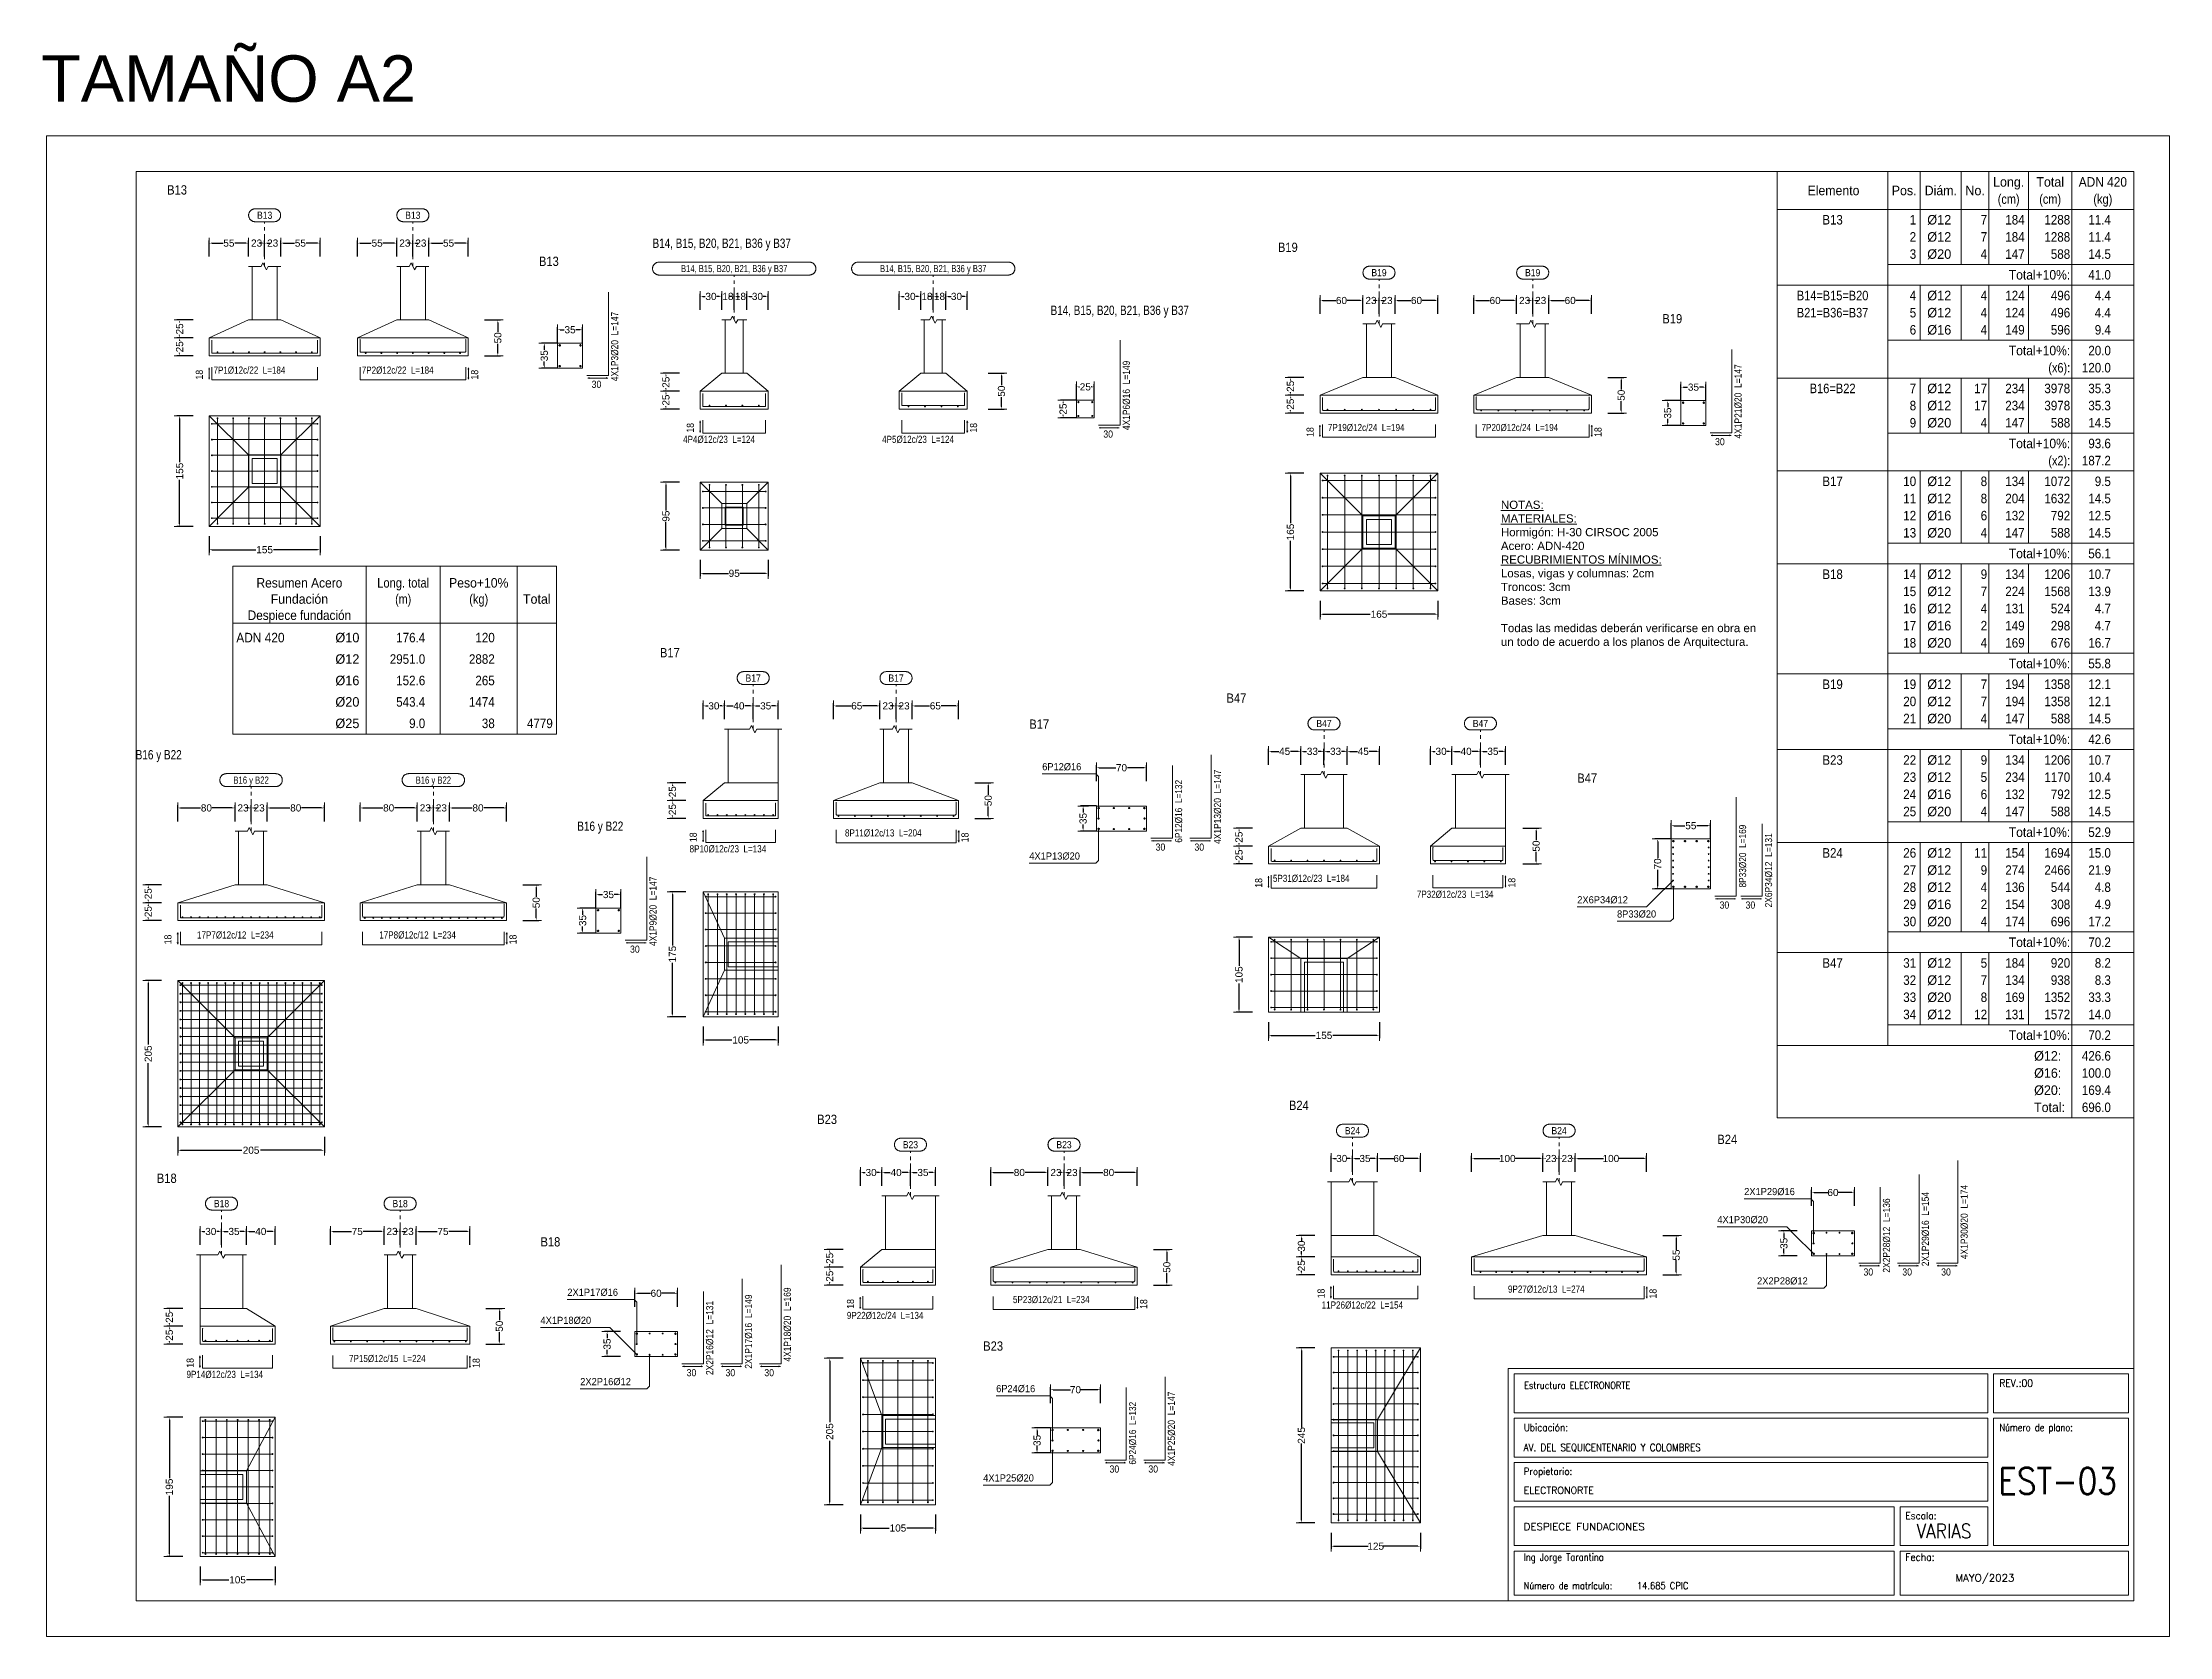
# Model space of a CAD drawing. Header units: millimetres. Extents: x 0 to 147, y 0 to 144.
# Drawn here: x -0.1 to 59.4, y 49.6 to 94.2 of the extents above; entities that cross this region are included whole.
import ezdxf
from ezdxf.enums import TextEntityAlignment as Align

# ---------------------------------------------------------------- set-up
doc = ezdxf.new("R2010")
doc.units = ezdxf.units.MM
doc.linetypes.add('CYPE_PUNTO', pattern=[0.075, 0, -0.075])
for name, color, linetype, lineweight in [('CIM_COTAS', 2, 'Continuous', 0), ('CIM_DIB_ARMADOS', 4, 'Continuous', 0), ('CIM_GEOMETRIA', 2, 'Continuous', 0), ('CIM_REFEREN', 2, 'Continuous', 0), ('CIM_TXT_ARMADOS', 3, 'Continuous', 0), ('CYPE', 7, 'Continuous', 0), ('RECUAD_LIMITES', 2, 'Continuous', 0), ('RECUAD_MARCO', 1, 'Continuous', 20), ('TABLAS', 1, 'Continuous', 0), ('TEXTO_TABLAS', 1, 'Continuous', 0)]:
    doc.layers.add(name, color=color, linetype=linetype, lineweight=lineweight)
doc.styles.add('CYPETXT', font='romans__.ttf', dxfattribs={"height": 0.2})
doc.styles.add('CYPETXT_0.3_romans', font='arial.ttf', dxfattribs={"height": 0.2})
doc.styles.add('CYPETXT_romans', font='arial.ttf', dxfattribs={"height": 0.2})
doc.dimstyles.new('cype_arrow', dxfattribs={"dimtxt": 0.18, "dimasz": 0.075, "dimexe": 0.075, "dimexo": 0.075, "dimgap": 0, "dimtad": 0, "dimdec": 4, "dimzin": 0, "dimdsep": 46, "dimtxsty": 'CYPETXT_0.3_romans', "dimcen": 0.09, "dimadec": 0, "dimazin": 0, "dimtfac": 1, "dimtdec": 4, "dimtofl": 0, "dimtmove": 2, "dimatfit": 3, "dimfxl": 1, "dimtolj": 1, "dimtzin": 0, "dimarcsym": 0})

msp = doc.modelspace()

# ---------------------------------------------------------------- texts
at = {"layer": 'CIM_COTAS', "style": 'CYPETXT_romans'}
for s, width, p in [('B13', 0.8592, (6.09938, 89.36122)), ('B13', 0.8592, (10.24688, 89.36122)), ('B14, B15, B20, B21, B36 y B37', 0.76369, (19.23875, 87.8688)), ('B14, B15, B20, B21, B36 y B37', 0.76369, (24.80775, 87.8688)), ('B19', 0.8592, (37.28138, 87.75521)), ('B19', 0.8592, (41.58138, 87.75521)), ('B17', 0.8592, (19.77, 76.4088)), ('B17', 0.8592, (23.7675, 76.4088)), ('B47', 0.8592, (35.7424, 75.13701)), ('B47', 0.8592, (40.1194, 75.13701)), ('B16 y B22', 0.767828, (5.72, 73.55289)), ('B16 y B22', 0.767828, (10.82, 73.55289)), ('B24', 0.8592, (36.5388, 63.74067)), ('B24', 0.8592, (42.3203, 63.74067)), ('B23', 0.8592, (24.16996, 63.3488)), ('B23', 0.8592, (28.46746, 63.3488)), ('B18', 0.8592, (4.89246, 61.69933)), ('B18', 0.8592, (9.88996, 61.69933))]:
    msp.add_text(s, height=0.2, dxfattribs=dict(at, width=width)).set_placement(p, align=Align.MIDDLE_CENTER)
at = {"layer": 'CIM_REFEREN', "style": 'CYPETXT_romans'}
for s, width, p in [('B13', 0.8592, (3.37138, 90.20122)), ('B14, B15, B20, B21, B36 y B37', 0.76369, (16.95425, 88.7088)), ('B19', 0.8592, (34.45338, 88.59521)), ('B17', 0.8592, (17.1605, 77.2488)), ('B47', 0.8592, (33.0144, 75.97701)), ('B16 y B22', 0.767828, (2.492, 74.39289)), ('B24', 0.8592, (34.7608, 64.58067)), ('B23', 0.8592, (21.56046, 64.1888)), ('B18', 0.8592, (3.08296, 62.53933))]:
    msp.add_text(s, height=0.26, dxfattribs=dict(at, width=width)).set_placement(p, align=Align.TOP_LEFT)
at = {"layer": 'CIM_REFEREN', "insert": (-0.15627, 93.8366), "char_height": 1.3, "attachment_point": 1, "style": 'CYPETXT_romans'}
msp.add_mtext_dynamic_manual_height_columns('TAMAÑO A2', width=10.890341, gutter_width=12.5, heights=[0], dxfattribs=at)
at = {"layer": 'CIM_TXT_ARMADOS', "style": 'CYPETXT_romans'}
for s, width, p in [('B13', 0.8592, (13.77488, 88.20172)), ('B14, B15, B20, B21, B36 y B37', 0.76369, (28.09225, 86.8313)), ('B19', 0.8592, (45.20938, 86.59571)), ('B17', 0.8592, (27.4955, 75.2493)), ('B47', 0.8592, (42.8289, 73.73801)), ('B16 y B22', 0.767828, (14.848, 72.39339)), ('B24', 0.8592, (46.7483, 63.62808)), ('B18', 0.8592, (13.81796, 60.75983)), ('B23', 0.8592, (26.20631, 57.84314))]:
    msp.add_text(s, height=0.26, dxfattribs=dict(at, width=width)).set_placement(p, align=Align.TOP_LEFT)
for s, width, p in [('4X1P3%%c20  L=147', 0.841681, (15.99313, 84.71872)), ('4X1P6%%c16  L=149', 0.841681, (30.3105, 83.3483)), ('4X1P21%%c20  L=147', 0.843553, (47.42763, 83.11271)), ('18', 0.872274, (4.37138, 84.76422)), ('18', 0.872274, (12.07488, 84.76422)), ('18', 0.872274, (18.11075, 83.2768)), ('18', 0.872274, (26.03575, 83.2768)), ('18', 0.872274, (35.45338, 83.15821)), ('18', 0.872274, (43.50938, 83.15821)), ('4X1P13%%c20  L=147', 0.843553, (32.8605, 71.7663)), ('6P12%%c16  L=132', 0.828687, (31.7735, 71.8013)), ('18', 0.872274, (18.192, 71.8168)), ('18', 0.872274, (25.7955, 71.8118)), ('8P33%%c20  L=169', 0.828687, (47.55445, 70.54751)), ('2X6P34%%c12  L=131', 0.843553, (48.28145, 69.98851)), ('4X1P9%%c20  L=147', 0.841681, (17.06625, 68.91039)), ('18', 0.872274, (34.0144, 70.54001)), ('18', 0.872274, (41.0974, 70.54501)), ('18', 0.872274, (3.492, 68.95589)), ('18', 0.872274, (13.148, 68.95589)), ('2X1P29%%c16  L=154', 0.843553, (52.66827, 59.94708)), ('4X1P30%%c20  L=174', 0.843553, (53.75527, 60.14508)), ('2X2P28%%c12  L=136', 0.843553, (51.58127, 59.76908)), ('2X2P16%%c12  L=131', 0.843553, (18.65094, 56.90083)), ('2X1P17%%c16  L=149', 0.843553, (19.73794, 57.07883)), ('4X1P18%%c20  L=169', 0.843553, (20.82494, 57.27683)), ('18', 0.872274, (22.59196, 58.7568)), ('18', 0.872274, (30.79546, 58.7518)), ('18', 0.872274, (35.7608, 59.04867)), ('18', 0.872274, (45.0483, 59.04367)), ('18', 0.872274, (4.11446, 57.10733)), ('18', 0.872274, (12.11796, 57.10233)), ('6P24%%c16  L=132', 0.828687, (30.48431, 54.39514)), ('4X1P25%%c20  L=147', 0.843553, (31.57131, 54.36014))]:
    msp.add_text(s, height=0.2, rotation=90, dxfattribs=dict(at, width=width)).set_placement(p)
for s, width, p in [('7P1%%c12c/22  L=184', 0.805689, (4.66988, 84.92722)), ('7P2%%c12c/22  L=184', 0.805689, (8.81738, 84.92722)), ('30', 0.872274, (15.25013, 84.53022)), ('30', 0.872274, (29.5675, 83.1378)), ('7P19%%c12c/24  L=194', 0.809319, (35.85188, 83.32121)), ('7P20%%c12c/24  L=194', 0.809319, (40.15188, 83.32121)), ('4P4%%c12c/23  L=124', 0.805689, (17.80925, 82.9898)), ('4P5%%c12c/23  L=124', 0.805689, (23.37825, 82.9898)), ('30', 0.872274, (46.68463, 82.92421)), ('6P12%%c16', 0.92633, (27.8575, 73.8278)), ('8P11%%c12c/13  L=204', 0.809319, (22.338, 71.9748)), ('8P10%%c12c/23  L=134', 0.809319, (17.9905, 71.5298)), ('4X1P13%%c20', 0.93154, (27.4955, 71.3278)), ('30', 0.872274, (31.0305, 71.5778)), ('30', 0.872274, (32.1175, 71.5778)), ('5P31%%c12c/23  L=184', 0.809319, (34.3129, 70.70301)), ('7P32%%c12c/23  L=134', 0.809319, (38.3399, 70.25801)), ('2X6P34%%c12', 0.93154, (42.8289, 70.1036)), ('8P33%%c20', 0.92633, (43.94245, 69.70601)), ('30', 0.872274, (46.81145, 69.95601)), ('30', 0.872274, (47.53845, 69.95601)), ('17P7%%c12c/12  L=234', 0.809319, (4.2065, 69.11889)), ('17P8%%c12c/12  L=234', 0.809319, (9.3065, 69.11889)), ('30', 0.872274, (16.32325, 68.72189)), ('2X1P29%%c16', 0.93154, (47.49927, 61.93658)), ('4X1P30%%c20', 0.93154, (46.7483, 61.15155)), ('2X2P28%%c12', 0.93154, (47.86061, 59.43658)), ('30', 0.872274, (50.83827, 59.68658)), ('30', 0.872274, (51.92527, 59.68658)), ('30', 0.872274, (53.01227, 59.68658)), ('2X1P17%%c16', 0.93154, (14.56894, 59.11833)), ('5P23%%c12c/21  L=234', 0.809319, (27.03796, 58.9148)), ('11P26%%c12c/22  L=154', 0.812574, (35.6753, 58.76167)), ('9P27%%c12c/13  L=274', 0.809319, (40.8908, 59.20667)), ('4X1P18%%c20', 0.93154, (13.81796, 58.3333)), ('9P22%%c12c/24  L=134', 0.809319, (22.39046, 58.4698)), ('7P15%%c12c/15  L=224', 0.809319, (8.46046, 57.26533)), ('9P14%%c12c/23  L=134', 0.809319, (3.91296, 56.82033)), ('2X2P16%%c12', 0.93154, (14.93027, 56.61833)), ('30', 0.872274, (17.90794, 56.86833)), ('30', 0.872274, (18.99494, 56.86833)), ('30', 0.872274, (20.08194, 56.86833)), ('6P24%%c16', 0.92633, (26.56831, 56.42164)), ('30', 0.872274, (29.74131, 54.17164)), ('30', 0.872274, (30.82831, 54.17164)), ('4X1P25%%c20', 0.93154, (26.20631, 53.92164))]:
    msp.add_text(s, height=0.2, dxfattribs=dict(at, width=width)).set_placement(p)
at = {"layer": 'CYPE', "color": 5, "style": 'CYPETXT'}
for s, width, p in [('Estructura ELECTRONORTE', 0.842437, (41.34, 56.515)), ('AV. DEL SEQUICENTENARIO Y COLOMBRES', 0.887423, (41.33, 54.775)), ('ELECTRONORTE', 0.974409, (41.33, 53.575)), ('DESPIECE FUNDACIONES', 1.047361, (41.33, 52.56063)), ('Ing Jorge Tarantino', 0.851105, (41.33, 51.705)), ('MAYO/2023', 1.047361, (53.41, 51.125)), ('14.685 CPIC', 0.851936, (44.5, 50.905))]:
    msp.add_text(s, height=0.2, dxfattribs=dict(at, width=width)).set_placement(p)
at = {"layer": 'CYPE', "color": 4, "style": 'CYPETXT'}
for s, width, p in [('REV.:00', 0.927655, (54.64, 56.575)), ('Ubicación:', 0.90604, (41.33, 55.335)), ('Número de plano:', 0.844847, (54.64, 55.335)), ('Propietario:', 0.885908, (41.33, 54.105)), ('Escala:', 0.925891, (52.01, 52.865)), ('Fecha:', 0.933698, (52.01, 51.705)), ('Número de matrícula:', 0.83516, (41.33, 50.905))]:
    msp.add_text(s, height=0.2, dxfattribs=dict(at, width=width)).set_placement(p)
at = {"layer": 'CYPE', "color": 5, "style": 'CYPETXT'}
for s, height, width, p in [('EST-03', 0.733333, 0.872274, (56.27, 53.57167)), ('VARIAS', 0.4, 0.869965, (53.09, 52.335))]:
    msp.add_text(s, height=height, dxfattribs=dict(at, width=width)).set_placement(p, align=Align.CENTER)
at = {"layer": 'TABLAS', "insert": (40.6925, 81.37399), "char_height": 0.23, "attachment_point": 1, "style": 'CYPETXT_romans'}
msp.add_mtext_dynamic_manual_height_columns('{\\LNOTAS:\\PMATERIALES:\\P}Hormigón: H-30 CIRSOC 2005\\PAcero: ADN-420\\P{\\LRECUBRIMIENTOS MÍNIMOS:\\P}Losas, vigas y columnas: 2cm\\PTroncos: 3cm\\PBases: 3cm\\P\\PTodas las medidas deberán verificarse en obra en un todo de acuerdo a los planos de Arquitectura.', width=7.4812427, gutter_width=0.9, heights=[0], dxfattribs=at)
at = {"layer": 'TEXTO_TABLAS', "style": 'CYPETXT_romans'}
for s, height, width, p in [('Elemento', 0.266667, 0.923378, (49.999, 90.055)), ('Pos.', 0.266667, 0.930268, (51.976, 90.055)), ('Diám.', 0.266667, 0.924488, (53.002, 90.055)), ('No.', 0.266667, 0.948905, (53.962, 90.055)), ('Long.', 0.266667, 0.9375, (54.9, 90.295)), ('(cm)', 0.266667, 0.819001, (54.9, 89.815)), ('Total', 0.266667, 0.935673, (56.062, 90.295)), ('(cm)', 0.266667, 0.819001, (56.062, 89.815)), ('ADN 420', 0.266667, 0.893197, (57.536, 90.295)), ('(kg)', 0.266667, 0.827954, (57.536, 89.815)), ('B13', 0.266667, 0.8592, (49.974, 89.235)), ('B14=B15=B20', 0.2666667, 0.825537, (49.974, 87.115)), ('B21=B36=B37', 0.2666667, 0.825537, (49.974, 86.635)), ('B16=B22', 0.266667, 0.832555, (49.974, 84.515)), ('B17', 0.266667, 0.8592, (49.974, 81.915)), ('Resumen Acero', 0.2666667, 0.899775, (7.07238, 79.07439)), ('Long. total', 0.2666667, 0.834718, (9.97638, 79.07439)), ('Peso+10%', 0.266667, 0.916489, (12.09038, 79.07439)), ('B18', 0.266667, 0.8592, (49.974, 79.315)), ('Fundación', 0.266667, 0.921777, (7.07238, 78.62106)), ('(m)', 0.266667, 0.805297, (9.97638, 78.62106)), ('(kg)', 0.266667, 0.827954, (12.09038, 78.62106)), ('Total', 0.266667, 0.935673, (13.71438, 78.62106)), ('Despiece fundación', 0.2666667, 0.88412, (7.07238, 78.16772)), ('B19', 0.266667, 0.8592, (49.974, 76.235)), ('B23', 0.266667, 0.8592, (49.974, 74.115)), ('B24', 0.266667, 0.8592, (49.974, 71.515)), ('B47', 0.266667, 0.8592, (49.974, 68.435))]:
    msp.add_text(s, height=height, dxfattribs=dict(at, width=width)).set_placement(p, align=Align.MIDDLE_CENTER)
for s, height, width, p in [('1', 0.26667, 0.872274, (52.312, 89.235)), ('7', 0.26667, 0.872274, (54.298, 89.235)), ('184', 0.266667, 0.872274, (55.348, 89.235)), ('1288', 0.266667, 0.872274, (56.622, 89.235)), ('11.4', 0.266667, 0.869308, (57.76, 89.235)), ('2', 0.26667, 0.872274, (52.312, 88.755)), ('7', 0.26667, 0.872274, (54.298, 88.755)), ('184', 0.266667, 0.872274, (55.348, 88.755)), ('1288', 0.266667, 0.872274, (56.622, 88.755)), ('11.4', 0.266667, 0.869308, (57.76, 88.755)), ('3', 0.26667, 0.872274, (52.312, 88.275)), ('4', 0.26667, 0.872274, (54.298, 88.275)), ('147', 0.266667, 0.872274, (55.348, 88.275)), ('588', 0.266667, 0.872274, (56.622, 88.275)), ('14.5', 0.266667, 0.869308, (57.76, 88.275)), ('Total+10%:', 0.266667, 0.906671, (56.622, 87.695)), ('41.0', 0.266667, 0.869308, (57.76, 87.695)), ('4', 0.26667, 0.872274, (52.312, 87.115)), ('4', 0.26667, 0.872274, (54.298, 87.115)), ('124', 0.266667, 0.872274, (55.348, 87.115)), ('496', 0.266667, 0.872274, (56.622, 87.115)), ('4.4', 0.266667, 0.868127, (57.76, 87.115)), ('5', 0.26667, 0.872274, (52.312, 86.635)), ('4', 0.26667, 0.872274, (54.298, 86.635)), ('124', 0.266667, 0.872274, (55.348, 86.635)), ('496', 0.266667, 0.872274, (56.622, 86.635)), ('4.4', 0.266667, 0.868127, (57.76, 86.635)), ('6', 0.26667, 0.872274, (52.312, 86.155)), ('4', 0.26667, 0.872274, (54.298, 86.155)), ('149', 0.266667, 0.872274, (55.348, 86.155)), ('Total+10%:', 0.266667, 0.906671, (56.622, 85.575)), ('596', 0.266667, 0.872274, (56.622, 86.155)), ('20.0', 0.266667, 0.869308, (57.76, 85.575)), ('9.4', 0.266667, 0.868127, (57.76, 86.155)), ('(x6):', 0.266667, 0.820506, (56.622, 85.095)), ('120.0', 0.266667, 0.869965, (57.76, 85.095)), ('7', 0.26667, 0.872274, (52.312, 84.515)), ('17', 0.266667, 0.872274, (54.298, 84.515)), ('234', 0.266667, 0.872274, (55.348, 84.515)), ('3978', 0.266667, 0.872274, (56.622, 84.515)), ('35.3', 0.266667, 0.869308, (57.76, 84.515)), ('8', 0.26667, 0.872274, (52.312, 84.035)), ('17', 0.266667, 0.872274, (54.298, 84.035)), ('234', 0.266667, 0.872274, (55.348, 84.035)), ('3978', 0.266667, 0.872274, (56.622, 84.035)), ('35.3', 0.266667, 0.869308, (57.76, 84.035)), ('9', 0.26667, 0.872274, (52.312, 83.555)), ('4', 0.26667, 0.872274, (54.298, 83.555)), ('147', 0.266667, 0.872274, (55.348, 83.555)), ('588', 0.266667, 0.872274, (56.622, 83.555)), ('14.5', 0.266667, 0.869308, (57.76, 83.555)), ('Total+10%:', 0.266667, 0.906671, (56.622, 82.975)), ('93.6', 0.266667, 0.869308, (57.76, 82.975)), ('(x2):', 0.266667, 0.820506, (56.622, 82.495)), ('187.2', 0.266667, 0.869965, (57.76, 82.495)), ('10', 0.266667, 0.872274, (52.312, 81.915)), ('11', 0.266667, 0.872274, (52.312, 81.435)), ('8', 0.26667, 0.872274, (54.298, 81.915)), ('8', 0.26667, 0.872274, (54.298, 81.435)), ('204', 0.266667, 0.872274, (55.348, 81.435)), ('134', 0.266667, 0.872274, (55.348, 81.915)), ('1072', 0.266667, 0.872274, (56.622, 81.915)), ('1632', 0.266667, 0.872274, (56.622, 81.435)), ('14.5', 0.266667, 0.869308, (57.76, 81.435)), ('9.5', 0.266667, 0.868127, (57.76, 81.915)), ('12', 0.266667, 0.872274, (52.312, 80.955)), ('6', 0.26667, 0.872274, (54.298, 80.955)), ('132', 0.266667, 0.872274, (55.348, 80.955)), ('792', 0.266667, 0.872274, (56.622, 80.955)), ('12.5', 0.266667, 0.869308, (57.76, 80.955)), ('13', 0.266667, 0.872274, (52.312, 80.475)), ('4', 0.26667, 0.872274, (54.298, 80.475)), ('147', 0.266667, 0.872274, (55.348, 80.475)), ('588', 0.266667, 0.872274, (56.622, 80.475)), ('14.5', 0.266667, 0.869308, (57.76, 80.475)), ('Total+10%:', 0.266667, 0.906671, (56.622, 79.895)), ('56.1', 0.266667, 0.869308, (57.76, 79.895)), ('14', 0.266667, 0.872274, (52.312, 79.315)), ('9', 0.26667, 0.872274, (54.298, 79.315)), ('134', 0.266667, 0.872274, (55.348, 79.315)), ('1206', 0.266667, 0.872274, (56.622, 79.315)), ('10.7', 0.266667, 0.869308, (57.76, 79.315)), ('15', 0.266667, 0.872274, (52.312, 78.835)), ('7', 0.26667, 0.872274, (54.298, 78.835)), ('224', 0.266667, 0.872274, (55.348, 78.835)), ('1568', 0.266667, 0.872274, (56.622, 78.835)), ('13.9', 0.266667, 0.869308, (57.76, 78.835)), ('16', 0.266667, 0.872274, (52.312, 78.355)), ('17', 0.266667, 0.872274, (52.312, 77.875)), ('4', 0.26667, 0.872274, (54.298, 78.355)), ('2', 0.26667, 0.872274, (54.298, 77.875)), ('131', 0.266667, 0.872274, (55.348, 78.355)), ('149', 0.266667, 0.872274, (55.348, 77.875)), ('524', 0.266667, 0.872274, (56.622, 78.355)), ('298', 0.266667, 0.872274, (56.622, 77.875)), ('4.7', 0.266667, 0.868127, (57.76, 78.355)), ('4.7', 0.266667, 0.868127, (57.76, 77.875)), ('176.4', 0.266667, 0.869965, (10.59238, 77.54106)), ('120', 0.266667, 0.872274, (12.53838, 77.54106)), ('18', 0.266667, 0.872274, (52.312, 77.395)), ('4', 0.26667, 0.872274, (54.298, 77.395)), ('169', 0.266667, 0.872274, (55.348, 77.395)), ('676', 0.266667, 0.872274, (56.622, 77.395)), ('16.7', 0.266667, 0.869308, (57.76, 77.395)), ('2951.0', 0.266667, 0.870384, (10.59238, 76.94106)), ('2882', 0.266667, 0.872274, (12.53838, 76.94106)), ('Total+10%:', 0.266667, 0.906671, (56.622, 76.815)), ('55.8', 0.266667, 0.869308, (57.76, 76.815)), ('152.6', 0.266667, 0.869965, (10.59238, 76.34106)), ('265', 0.266667, 0.872274, (12.53838, 76.34106)), ('19', 0.266667, 0.872274, (52.312, 76.235)), ('7', 0.26667, 0.872274, (54.298, 76.235)), ('194', 0.266667, 0.872274, (55.348, 76.235)), ('1358', 0.266667, 0.872274, (56.622, 76.235)), ('12.1', 0.266667, 0.869308, (57.76, 76.235)), ('543.4', 0.266667, 0.869965, (10.59238, 75.74106)), ('1474', 0.266667, 0.872274, (12.53838, 75.74106)), ('20', 0.266667, 0.872274, (52.312, 75.755)), ('7', 0.26667, 0.872274, (54.298, 75.755)), ('194', 0.266667, 0.872274, (55.348, 75.755)), ('1358', 0.266667, 0.872274, (56.622, 75.755)), ('12.1', 0.266667, 0.869308, (57.76, 75.755)), ('9.0', 0.266667, 0.868127, (10.59238, 75.14106)), ('38', 0.266667, 0.872274, (12.53838, 75.14106)), ('4779', 0.266667, 0.872274, (14.16238, 75.14106)), ('21', 0.266667, 0.872274, (52.312, 75.275)), ('4', 0.26667, 0.872274, (54.298, 75.275)), ('147', 0.266667, 0.872274, (55.348, 75.275)), ('588', 0.266667, 0.872274, (56.622, 75.275)), ('14.5', 0.266667, 0.869308, (57.76, 75.275)), ('Total+10%:', 0.266667, 0.906671, (56.622, 74.695)), ('42.6', 0.266667, 0.869308, (57.76, 74.695)), ('22', 0.266667, 0.872274, (52.312, 74.115)), ('9', 0.26667, 0.872274, (54.298, 74.115)), ('134', 0.266667, 0.872274, (55.348, 74.115)), ('1206', 0.266667, 0.872274, (56.622, 74.115)), ('10.7', 0.266667, 0.869308, (57.76, 74.115)), ('23', 0.266667, 0.872274, (52.312, 73.635)), ('24', 0.266667, 0.872274, (52.312, 73.155)), ('5', 0.26667, 0.872274, (54.298, 73.635)), ('6', 0.26667, 0.872274, (54.298, 73.155)), ('234', 0.266667, 0.872274, (55.348, 73.635)), ('132', 0.266667, 0.872274, (55.348, 73.155)), ('1170', 0.266667, 0.872274, (56.622, 73.635)), ('792', 0.266667, 0.872274, (56.622, 73.155)), ('10.4', 0.266667, 0.869308, (57.76, 73.635)), ('12.5', 0.266667, 0.869308, (57.76, 73.155)), ('25', 0.266667, 0.872274, (52.312, 72.675)), ('4', 0.26667, 0.872274, (54.298, 72.675)), ('147', 0.266667, 0.872274, (55.348, 72.675)), ('588', 0.266667, 0.872274, (56.622, 72.675)), ('14.5', 0.266667, 0.869308, (57.76, 72.675)), ('Total+10%:', 0.266667, 0.906671, (56.622, 72.095)), ('52.9', 0.266667, 0.869308, (57.76, 72.095)), ('26', 0.266667, 0.872274, (52.312, 71.515)), ('11', 0.266667, 0.872274, (54.298, 71.515)), ('154', 0.266667, 0.872274, (55.348, 71.515)), ('1694', 0.266667, 0.872274, (56.622, 71.515)), ('15.0', 0.266667, 0.869308, (57.76, 71.515)), ('27', 0.266667, 0.872274, (52.312, 71.035)), ('9', 0.26667, 0.872274, (54.298, 71.035)), ('274', 0.266667, 0.872274, (55.348, 71.035)), ('2466', 0.266667, 0.872274, (56.622, 71.035)), ('21.9', 0.266667, 0.869308, (57.76, 71.035)), ('28', 0.266667, 0.872274, (52.312, 70.555)), ('4', 0.26667, 0.872274, (54.298, 70.555)), ('136', 0.266667, 0.872274, (55.348, 70.555)), ('544', 0.266667, 0.872274, (56.622, 70.555)), ('4.8', 0.266667, 0.868127, (57.76, 70.555)), ('30', 0.266667, 0.872274, (52.312, 69.595)), ('29', 0.266667, 0.872274, (52.312, 70.075)), ('4', 0.26667, 0.872274, (54.298, 69.595)), ('2', 0.26667, 0.872274, (54.298, 70.075)), ('154', 0.266667, 0.872274, (55.348, 70.075)), ('174', 0.266667, 0.872274, (55.348, 69.595)), ('308', 0.266667, 0.872274, (56.622, 70.075)), ('696', 0.266667, 0.872274, (56.622, 69.595)), ('17.2', 0.266667, 0.869308, (57.76, 69.595)), ('4.9', 0.266667, 0.868127, (57.76, 70.075)), ('Total+10%:', 0.266667, 0.906671, (56.622, 69.015)), ('70.2', 0.266667, 0.869308, (57.76, 69.015)), ('31', 0.266667, 0.872274, (52.312, 68.435)), ('5', 0.26667, 0.872274, (54.298, 68.435)), ('184', 0.266667, 0.872274, (55.348, 68.435)), ('920', 0.266667, 0.872274, (56.622, 68.435)), ('8.2', 0.266667, 0.868127, (57.76, 68.435)), ('32', 0.266667, 0.872274, (52.312, 67.955)), ('7', 0.26667, 0.872274, (54.298, 67.955)), ('134', 0.266667, 0.872274, (55.348, 67.955)), ('938', 0.266667, 0.872274, (56.622, 67.955)), ('8.3', 0.266667, 0.868127, (57.76, 67.955)), ('33', 0.266667, 0.872274, (52.312, 67.475)), ('8', 0.26667, 0.872274, (54.298, 67.475)), ('169', 0.266667, 0.872274, (55.348, 67.475)), ('1352', 0.266667, 0.872274, (56.622, 67.475)), ('33.3', 0.266667, 0.869308, (57.76, 67.475)), ('34', 0.266667, 0.872274, (52.312, 66.995)), ('12', 0.266667, 0.872274, (54.298, 66.995)), ('131', 0.266667, 0.872274, (55.348, 66.995)), ('1572', 0.266667, 0.872274, (56.622, 66.995)), ('14.0', 0.266667, 0.869308, (57.76, 66.995)), ('Total+10%:', 0.266667, 0.906671, (56.622, 66.415)), ('70.2', 0.266667, 0.869308, (57.76, 66.415)), ('426.6', 0.266667, 0.869965, (57.76, 65.835)), ('100.0', 0.266667, 0.869965, (57.76, 65.355)), ('169.4', 0.266667, 0.869965, (57.76, 64.875)), ('696.0', 0.266667, 0.869965, (57.76, 64.395))]:
    msp.add_text(s, height=height, dxfattribs=dict(at, width=width)).set_placement(p, align=Align.MIDDLE_RIGHT)
for s, width, p in [('%%c12', 0.955414, (52.622, 89.235)), ('%%c12', 0.955414, (52.622, 88.755)), ('%%c20', 0.955414, (52.622, 88.275)), ('%%c12', 0.955414, (52.622, 87.115)), ('%%c12', 0.955414, (52.622, 86.635)), ('%%c16', 0.955414, (52.622, 86.155)), ('%%c12', 0.955414, (52.622, 84.515)), ('%%c12', 0.955414, (52.622, 84.035)), ('%%c20', 0.955414, (52.622, 83.555)), ('%%c12', 0.955414, (52.622, 81.915)), ('%%c12', 0.955414, (52.622, 81.435)), ('%%c16', 0.955414, (52.622, 80.955)), ('%%c20', 0.955414, (52.622, 80.475)), ('%%c12', 0.955414, (52.622, 79.315)), ('%%c12', 0.955414, (52.622, 78.835)), ('%%c12', 0.955414, (52.622, 78.355)), ('%%c16', 0.955414, (52.622, 77.875)), ('ADN 420', 0.893197, (5.30638, 77.54106)), ('%%c10', 0.955414, (8.07838, 77.54106)), ('%%c20', 0.955414, (52.622, 77.395)), ('%%c12', 0.955414, (8.07838, 76.94106)), ('%%c16', 0.955414, (8.07838, 76.34106)), ('%%c12', 0.955414, (52.622, 76.235)), ('%%c20', 0.955414, (8.07838, 75.74106)), ('%%c12', 0.955414, (52.622, 75.755)), ('%%c25', 0.955414, (8.07838, 75.14106)), ('%%c20', 0.955414, (52.622, 75.275)), ('%%c12', 0.955414, (52.622, 74.115)), ('%%c12', 0.955414, (52.622, 73.635)), ('%%c16', 0.955414, (52.622, 73.155)), ('%%c20', 0.955414, (52.622, 72.675)), ('%%c12', 0.955414, (52.622, 71.515)), ('%%c12', 0.955414, (52.622, 71.035)), ('%%c12', 0.955414, (52.622, 70.555)), ('%%c16', 0.955414, (52.622, 70.075)), ('%%c20', 0.955414, (52.622, 69.595)), ('%%c12', 0.955414, (52.622, 68.435)), ('%%c12', 0.955414, (52.622, 67.955)), ('%%c20', 0.955414, (52.622, 67.475)), ('%%c12', 0.955414, (52.622, 66.995)), ('%%c12:', 0.940736, (55.614, 65.835)), ('%%c16:', 0.940736, (55.614, 65.355)), ('%%c20:', 0.940736, (55.614, 64.875)), ('Total:', 0.925563, (55.614, 64.395))]:
    msp.add_text(s, height=0.266667, dxfattribs=dict(at, width=width)).set_placement(p, align=Align.MIDDLE_LEFT)

# ---------------------------------------------------------------- blocks, each defined once
blk = doc.blocks.new('*D83')
at = {"layer": 'CIM_COTAS', "color": 0, "lineweight": -2, "transparency": 16777216}
for p, q in [((4.549, 88.206), (4.549, 88.656)), ((4.624, 88.581), (4.935, 88.581)), ((5.574, 88.581), (5.264, 88.581)), ((5.649, 88.206), (5.649, 88.656))]:
    blk.add_line(p, q, dxfattribs=at)
at = {"layer": 'CIM_COTAS', "color": 0, "transparency": 16777216}
for points in [[(4.624, 88.594), (4.624, 88.569), (4.549, 88.581)], [(5.574, 88.594), (5.574, 88.569), (5.649, 88.581)]]:
    blk.add_solid(points, dxfattribs=at)
at = {"layer": 'Defpoints', "color": 0, "transparency": 16777216}
for p in [(4.549, 88.131), (5.649, 88.581), (5.649, 88.131)]:
    blk.add_point(p, dxfattribs=at)
at = {"layer": 'CIM_COTAS', "color": 0, "transparency": 16777216, "insert": (5.099, 88.581), "char_height": 0.2, "attachment_point": 5, "style": 'CYPETXT_0.3_romans'}
blk.add_mtext('\\A1;55', dxfattribs=at)
blk = doc.blocks.new('*D84')
at = {"layer": 'CIM_COTAS', "color": 0, "lineweight": -2, "transparency": 16777216}
for p, q in [((5.574376, 88.581225), (5.499376, 88.581225)), ((5.649376, 88.206225), (5.649376, 88.656225)), ((6.099376, 88.206225), (6.099376, 88.656225)), ((6.174376, 88.581225), (6.249376, 88.581225))]:
    blk.add_line(p, q, dxfattribs=at)
at = {"layer": 'CIM_COTAS', "color": 0, "transparency": 16777216}
for points in [[(5.574376, 88.593725), (5.574376, 88.568725), (5.649376, 88.581225)], [(6.174376, 88.593725), (6.174376, 88.568725), (6.099376, 88.581225)]]:
    blk.add_solid(points, dxfattribs=at)
at = {"layer": 'Defpoints', "color": 0, "transparency": 16777216}
for p in [(5.649376, 88.131225), (6.099376, 88.581225), (6.099376, 88.131225)]:
    blk.add_point(p, dxfattribs=at)
at = {"layer": 'CIM_COTAS', "color": 0, "transparency": 16777216, "insert": (5.874376, 88.581225), "char_height": 0.2, "attachment_point": 5, "style": 'CYPETXT_0.3_romans'}
blk.add_mtext('\\A1;23', dxfattribs=at)
blk = doc.blocks.new('*D85')
at = {"layer": 'CIM_COTAS', "color": 0, "lineweight": -2, "transparency": 16777216}
for p, q in [((6.024376, 88.581225), (5.949376, 88.581225)), ((6.099376, 88.206225), (6.099376, 88.656225)), ((6.549376, 88.206225), (6.549376, 88.656225)), ((6.624376, 88.581225), (6.699376, 88.581225))]:
    blk.add_line(p, q, dxfattribs=at)
at = {"layer": 'CIM_COTAS', "color": 0, "transparency": 16777216}
for points in [[(6.024376, 88.593725), (6.024376, 88.568725), (6.099376, 88.581225)], [(6.624376, 88.593725), (6.624376, 88.568725), (6.549376, 88.581225)]]:
    blk.add_solid(points, dxfattribs=at)
at = {"layer": 'Defpoints', "color": 0, "transparency": 16777216}
for p in [(6.099376, 88.131225), (6.549376, 88.581225), (6.549376, 88.131225)]:
    blk.add_point(p, dxfattribs=at)
at = {"layer": 'CIM_COTAS', "color": 0, "transparency": 16777216, "insert": (6.324376, 88.581225), "char_height": 0.2, "attachment_point": 5, "style": 'CYPETXT_0.3_romans'}
blk.add_mtext('\\A1;23', dxfattribs=at)
blk = doc.blocks.new('*D86')
at = {"layer": 'CIM_COTAS', "color": 0, "lineweight": -2, "transparency": 16777216}
for p, q in [((6.549, 88.206), (6.549, 88.656)), ((6.624, 88.581), (6.935, 88.581)), ((7.574, 88.581), (7.264, 88.581)), ((7.649, 88.206), (7.649, 88.656))]:
    blk.add_line(p, q, dxfattribs=at)
at = {"layer": 'CIM_COTAS', "color": 0, "transparency": 16777216}
for points in [[(6.624, 88.594), (6.624, 88.569), (6.549, 88.581)], [(7.574, 88.594), (7.574, 88.569), (7.649, 88.581)]]:
    blk.add_solid(points, dxfattribs=at)
at = {"layer": 'Defpoints', "color": 0, "transparency": 16777216}
for p in [(6.549, 88.131), (7.649, 88.581), (7.649, 88.131)]:
    blk.add_point(p, dxfattribs=at)
at = {"layer": 'CIM_COTAS', "color": 0, "transparency": 16777216, "insert": (7.099, 88.581), "char_height": 0.2, "attachment_point": 5, "style": 'CYPETXT_0.3_romans'}
blk.add_mtext('\\A1;55', dxfattribs=at)
blk = doc.blocks.new('*D87')
at = {"layer": 'CIM_COTAS', "color": 0, "lineweight": -2, "transparency": 16777216}
for p, q in [((4.096, 85.93), (3.646, 85.93)), ((3.721, 85.855), (3.721, 85.846)), ((4.096, 85.43), (3.646, 85.43)), ((3.721, 85.505), (3.721, 85.514))]:
    blk.add_line(p, q, dxfattribs=at)
at = {"layer": 'CIM_COTAS', "color": 0, "transparency": 16777216}
for points in [[(3.709, 85.855), (3.734, 85.855), (3.721, 85.93)], [(3.709, 85.505), (3.734, 85.505), (3.721, 85.43)]]:
    blk.add_solid(points, dxfattribs=at)
at = {"layer": 'Defpoints', "color": 0, "transparency": 16777216}
for p in [(3.721, 85.93), (4.171, 85.93), (4.171, 85.43)]:
    blk.add_point(p, dxfattribs=at)
at = {"layer": 'CIM_COTAS', "color": 0, "transparency": 16777216, "insert": (3.721, 85.68), "char_height": 0.2, "attachment_point": 5, "rotation": 90, "style": 'CYPETXT_0.3_romans'}
blk.add_mtext('\\A1;25', dxfattribs=at)
blk = doc.blocks.new('*D88')
at = {"layer": 'CIM_COTAS', "color": 0, "lineweight": -2, "transparency": 16777216}
for p, q in [((4.096, 86.43), (3.646, 86.43)), ((3.721, 86.355), (3.721, 86.346)), ((4.096, 85.93), (3.646, 85.93)), ((3.721, 86.005), (3.721, 86.014))]:
    blk.add_line(p, q, dxfattribs=at)
at = {"layer": 'CIM_COTAS', "color": 0, "transparency": 16777216}
for points in [[(3.709, 86.355), (3.734, 86.355), (3.721, 86.43)], [(3.709, 86.005), (3.734, 86.005), (3.721, 85.93)]]:
    blk.add_solid(points, dxfattribs=at)
at = {"layer": 'Defpoints', "color": 0, "transparency": 16777216}
for p in [(3.721, 86.43), (4.171, 86.43), (4.171, 85.93)]:
    blk.add_point(p, dxfattribs=at)
at = {"layer": 'CIM_COTAS', "color": 0, "transparency": 16777216, "insert": (3.721, 86.18), "char_height": 0.2, "attachment_point": 5, "rotation": 90, "style": 'CYPETXT_0.3_romans'}
blk.add_mtext('\\A1;25', dxfattribs=at)
blk = doc.blocks.new('*D89')
at = {"layer": 'CIM_COTAS', "color": 0, "lineweight": -2, "transparency": 16777216}
for p, q in [((8.697, 88.206), (8.697, 88.656)), ((8.772, 88.581), (9.083, 88.581)), ((9.722, 88.581), (9.411, 88.581)), ((9.797, 88.206), (9.797, 88.656))]:
    blk.add_line(p, q, dxfattribs=at)
at = {"layer": 'CIM_COTAS', "color": 0, "transparency": 16777216}
for points in [[(8.772, 88.594), (8.772, 88.569), (8.697, 88.581)], [(9.722, 88.594), (9.722, 88.569), (9.797, 88.581)]]:
    blk.add_solid(points, dxfattribs=at)
at = {"layer": 'Defpoints', "color": 0, "transparency": 16777216}
for p in [(8.697, 88.131), (9.797, 88.581), (9.797, 88.131)]:
    blk.add_point(p, dxfattribs=at)
at = {"layer": 'CIM_COTAS', "color": 0, "transparency": 16777216, "insert": (9.247, 88.581), "char_height": 0.2, "attachment_point": 5, "style": 'CYPETXT_0.3_romans'}
blk.add_mtext('\\A1;55', dxfattribs=at)
blk = doc.blocks.new('*D90')
at = {"layer": 'CIM_COTAS', "color": 0, "lineweight": -2, "transparency": 16777216}
for p, q in [((9.721876, 88.581225), (9.646876, 88.581225)), ((9.796876, 88.206225), (9.796876, 88.656225)), ((10.246876, 88.206225), (10.246876, 88.656225)), ((10.321876, 88.581225), (10.396876, 88.581225))]:
    blk.add_line(p, q, dxfattribs=at)
at = {"layer": 'CIM_COTAS', "color": 0, "transparency": 16777216}
for points in [[(9.721876, 88.593725), (9.721876, 88.568725), (9.796876, 88.581225)], [(10.321876, 88.593725), (10.321876, 88.568725), (10.246876, 88.581225)]]:
    blk.add_solid(points, dxfattribs=at)
at = {"layer": 'Defpoints', "color": 0, "transparency": 16777216}
for p in [(9.796876, 88.131225), (10.246876, 88.581225), (10.246876, 88.131225)]:
    blk.add_point(p, dxfattribs=at)
at = {"layer": 'CIM_COTAS', "color": 0, "transparency": 16777216, "insert": (10.021876, 88.581225), "char_height": 0.2, "attachment_point": 5, "style": 'CYPETXT_0.3_romans'}
blk.add_mtext('\\A1;23', dxfattribs=at)
blk = doc.blocks.new('*D91')
at = {"layer": 'CIM_COTAS', "color": 0, "lineweight": -2, "transparency": 16777216}
for p, q in [((10.171876, 88.581225), (10.096876, 88.581225)), ((10.246876, 88.206225), (10.246876, 88.656225)), ((10.696876, 88.206225), (10.696876, 88.656225)), ((10.771876, 88.581225), (10.846876, 88.581225))]:
    blk.add_line(p, q, dxfattribs=at)
at = {"layer": 'CIM_COTAS', "color": 0, "transparency": 16777216}
for points in [[(10.171876, 88.593725), (10.171876, 88.568725), (10.246876, 88.581225)], [(10.771876, 88.593725), (10.771876, 88.568725), (10.696876, 88.581225)]]:
    blk.add_solid(points, dxfattribs=at)
at = {"layer": 'Defpoints', "color": 0, "transparency": 16777216}
for p in [(10.246876, 88.131225), (10.696876, 88.581225), (10.696876, 88.131225)]:
    blk.add_point(p, dxfattribs=at)
at = {"layer": 'CIM_COTAS', "color": 0, "transparency": 16777216, "insert": (10.471876, 88.581225), "char_height": 0.2, "attachment_point": 5, "style": 'CYPETXT_0.3_romans'}
blk.add_mtext('\\A1;23', dxfattribs=at)
blk = doc.blocks.new('*D92')
at = {"layer": 'CIM_COTAS', "color": 0, "lineweight": -2, "transparency": 16777216}
for p, q in [((10.697, 88.206), (10.697, 88.656)), ((10.772, 88.581), (11.083, 88.581)), ((11.722, 88.581), (11.411, 88.581)), ((11.797, 88.206), (11.797, 88.656))]:
    blk.add_line(p, q, dxfattribs=at)
at = {"layer": 'CIM_COTAS', "color": 0, "transparency": 16777216}
for points in [[(10.772, 88.594), (10.772, 88.569), (10.697, 88.581)], [(11.722, 88.594), (11.722, 88.569), (11.797, 88.581)]]:
    blk.add_solid(points, dxfattribs=at)
at = {"layer": 'Defpoints', "color": 0, "transparency": 16777216}
for p in [(10.697, 88.131), (11.797, 88.581), (11.797, 88.131)]:
    blk.add_point(p, dxfattribs=at)
at = {"layer": 'CIM_COTAS', "color": 0, "transparency": 16777216, "insert": (11.247, 88.581), "char_height": 0.2, "attachment_point": 5, "style": 'CYPETXT_0.3_romans'}
blk.add_mtext('\\A1;55', dxfattribs=at)
blk = doc.blocks.new('*D93')
at = {"layer": 'CIM_COTAS', "color": 0, "lineweight": -2, "transparency": 16777216}
for p, q in [((12.25, 86.43), (12.7, 86.43)), ((12.625, 86.355), (12.625, 86.094)), ((12.625, 85.505), (12.625, 85.766)), ((12.25, 85.43), (12.7, 85.43))]:
    blk.add_line(p, q, dxfattribs=at)
at = {"layer": 'CIM_COTAS', "color": 0, "transparency": 16777216}
for points in [[(12.612, 86.355), (12.637, 86.355), (12.625, 86.43)], [(12.612, 85.505), (12.637, 85.505), (12.625, 85.43)]]:
    blk.add_solid(points, dxfattribs=at)
at = {"layer": 'Defpoints', "color": 0, "transparency": 16777216}
for p in [(12.175, 86.43), (12.625, 86.43), (12.175, 85.43)]:
    blk.add_point(p, dxfattribs=at)
at = {"layer": 'CIM_COTAS', "color": 0, "transparency": 16777216, "insert": (12.625, 85.93), "char_height": 0.2, "attachment_point": 5, "rotation": 90, "style": 'CYPETXT_0.3_romans'}
blk.add_mtext('\\A1;50', dxfattribs=at)
blk = doc.blocks.new('*D94')
at = {"layer": 'CIM_COTAS', "color": 0, "lineweight": -2, "transparency": 16777216}
for p, q in [((4.549, 80.376), (4.549, 79.926)), ((7.649, 80.376), (7.649, 79.926)), ((4.624, 80.001), (5.853, 80.001)), ((7.574, 80.001), (6.345, 80.001))]:
    blk.add_line(p, q, dxfattribs=at)
at = {"layer": 'CIM_COTAS', "color": 0, "transparency": 16777216}
for points in [[(4.624, 80.014), (4.624, 79.989), (4.549, 80.001)], [(7.574, 80.014), (7.574, 79.989), (7.649, 80.001)]]:
    blk.add_solid(points, dxfattribs=at)
at = {"layer": 'Defpoints', "color": 0, "transparency": 16777216}
for p in [(4.549, 80.451), (7.649, 80.451), (7.649, 80.001)]:
    blk.add_point(p, dxfattribs=at)
at = {"layer": 'CIM_COTAS', "color": 0, "transparency": 16777216, "insert": (6.099, 80.001), "char_height": 0.2, "attachment_point": 5, "style": 'CYPETXT_0.3_romans'}
blk.add_mtext('\\A1;155', dxfattribs=at)
blk = doc.blocks.new('*D95')
at = {"layer": 'CIM_COTAS', "color": 0, "lineweight": -2, "transparency": 16777216}
for p, q in [((4.096, 83.752), (3.646, 83.752)), ((3.721, 83.677), (3.721, 82.448)), ((3.721, 80.727), (3.721, 81.956)), ((4.096, 80.652), (3.646, 80.652))]:
    blk.add_line(p, q, dxfattribs=at)
at = {"layer": 'CIM_COTAS', "color": 0, "transparency": 16777216}
for points in [[(3.709, 83.677), (3.734, 83.677), (3.721, 83.752)], [(3.709, 80.727), (3.734, 80.727), (3.721, 80.652)]]:
    blk.add_solid(points, dxfattribs=at)
at = {"layer": 'Defpoints', "color": 0, "transparency": 16777216}
for p in [(3.721, 83.752), (4.171, 83.752), (4.171, 80.652)]:
    blk.add_point(p, dxfattribs=at)
at = {"layer": 'CIM_COTAS', "color": 0, "transparency": 16777216, "insert": (3.721, 82.202), "char_height": 0.2, "attachment_point": 5, "rotation": 90, "style": 'CYPETXT_0.3_romans'}
blk.add_mtext('\\A1;155', dxfattribs=at)
blk = doc.blocks.new('*D96')
at = {"layer": 'CIM_COTAS', "color": 0, "lineweight": -2, "transparency": 16777216}
for p, q in [((14.296, 85.781), (14.296, 86.231)), ((14.371, 86.156), (14.482, 86.156)), ((14.921, 86.156), (14.81, 86.156)), ((14.996, 85.781), (14.996, 86.231))]:
    blk.add_line(p, q, dxfattribs=at)
at = {"layer": 'CIM_COTAS', "color": 0, "transparency": 16777216}
for points in [[(14.371, 86.169), (14.371, 86.144), (14.296, 86.156)], [(14.921, 86.169), (14.921, 86.144), (14.996, 86.156)]]:
    blk.add_solid(points, dxfattribs=at)
at = {"layer": 'Defpoints', "color": 0, "transparency": 16777216}
for p in [(14.296, 85.706), (14.996, 86.156), (14.996, 85.706)]:
    blk.add_point(p, dxfattribs=at)
at = {"layer": 'CIM_COTAS', "color": 0, "transparency": 16777216, "insert": (14.646, 86.156), "char_height": 0.2, "attachment_point": 5, "style": 'CYPETXT_0.3_romans'}
blk.add_mtext('\\A1;35', dxfattribs=at)
blk = doc.blocks.new('*D97')
at = {"layer": 'CIM_COTAS', "color": 0, "lineweight": -2, "transparency": 16777216}
for p, q in [((14.3, 85.78), (13.85, 85.78)), ((13.925, 85.705), (13.925, 85.594)), ((13.925, 85.155), (13.925, 85.266)), ((14.3, 85.08), (13.85, 85.08))]:
    blk.add_line(p, q, dxfattribs=at)
at = {"layer": 'CIM_COTAS', "color": 0, "transparency": 16777216}
for points in [[(13.912, 85.705), (13.937, 85.705), (13.925, 85.78)], [(13.912, 85.155), (13.937, 85.155), (13.925, 85.08)]]:
    blk.add_solid(points, dxfattribs=at)
at = {"layer": 'Defpoints', "color": 0, "transparency": 16777216}
for p in [(13.925, 85.78), (14.375, 85.78), (14.375, 85.08)]:
    blk.add_point(p, dxfattribs=at)
at = {"layer": 'CIM_COTAS', "color": 0, "transparency": 16777216, "insert": (13.925, 85.43), "char_height": 0.2, "attachment_point": 5, "rotation": 90, "style": 'CYPETXT_0.3_romans'}
blk.add_mtext('\\A1;35', dxfattribs=at)
blk = doc.blocks.new('*D98')
at = {"layer": 'CIM_COTAS', "color": 0, "lineweight": -2, "transparency": 16777216}
for p, q in [((18.289, 86.714), (18.289, 87.164)), ((18.364, 87.089), (18.424, 87.089)), ((18.814, 87.089), (18.753, 87.089)), ((18.889, 86.714), (18.889, 87.164))]:
    blk.add_line(p, q, dxfattribs=at)
at = {"layer": 'CIM_COTAS', "color": 0, "transparency": 16777216}
for points in [[(18.364, 87.101), (18.364, 87.076), (18.289, 87.089)], [(18.814, 87.101), (18.814, 87.076), (18.889, 87.089)]]:
    blk.add_solid(points, dxfattribs=at)
at = {"layer": 'Defpoints', "color": 0, "transparency": 16777216}
for p in [(18.889, 87.089), (18.289, 86.639), (18.889, 86.639)]:
    blk.add_point(p, dxfattribs=at)
at = {"layer": 'CIM_COTAS', "color": 0, "transparency": 16777216, "insert": (18.589, 87.089), "char_height": 0.2, "attachment_point": 5, "style": 'CYPETXT_0.3_romans'}
blk.add_mtext('\\A1;30', dxfattribs=at)
blk = doc.blocks.new('*D99')
at = {"layer": 'CIM_COTAS', "color": 0, "lineweight": -2, "transparency": 16777216}
for p, q in [((18.813752, 87.0888), (18.738752, 87.0888)), ((18.888752, 86.7138), (18.888752, 87.1638)), ((19.238752, 86.7138), (19.238752, 87.1638)), ((19.313752, 87.0888), (19.388752, 87.0888))]:
    blk.add_line(p, q, dxfattribs=at)
at = {"layer": 'CIM_COTAS', "color": 0, "transparency": 16777216}
for points in [[(18.813752, 87.1013), (18.813752, 87.0763), (18.888752, 87.0888)], [(19.313752, 87.1013), (19.313752, 87.0763), (19.238752, 87.0888)]]:
    blk.add_solid(points, dxfattribs=at)
at = {"layer": 'Defpoints', "color": 0, "transparency": 16777216}
for p in [(19.238752, 87.0888), (18.888752, 86.6388), (19.238752, 86.6388)]:
    blk.add_point(p, dxfattribs=at)
at = {"layer": 'CIM_COTAS', "color": 0, "transparency": 16777216, "insert": (19.063752, 87.0888), "char_height": 0.2, "attachment_point": 5, "style": 'CYPETXT_0.3_romans'}
blk.add_mtext('\\A1;18', dxfattribs=at)
blk = doc.blocks.new('*D100')
at = {"layer": 'CIM_COTAS', "color": 0, "lineweight": -2, "transparency": 16777216}
for p, q in [((19.163752, 87.0888), (19.088752, 87.0888)), ((19.238752, 86.7138), (19.238752, 87.1638)), ((19.588752, 86.7138), (19.588752, 87.1638)), ((19.663752, 87.0888), (19.738752, 87.0888))]:
    blk.add_line(p, q, dxfattribs=at)
at = {"layer": 'CIM_COTAS', "color": 0, "transparency": 16777216}
for points in [[(19.163752, 87.1013), (19.163752, 87.0763), (19.238752, 87.0888)], [(19.663752, 87.1013), (19.663752, 87.0763), (19.588752, 87.0888)]]:
    blk.add_solid(points, dxfattribs=at)
at = {"layer": 'Defpoints', "color": 0, "transparency": 16777216}
for p in [(19.588752, 87.0888), (19.238752, 86.6388), (19.588752, 86.6388)]:
    blk.add_point(p, dxfattribs=at)
at = {"layer": 'CIM_COTAS', "color": 0, "transparency": 16777216, "insert": (19.413752, 87.0888), "char_height": 0.2, "attachment_point": 5, "style": 'CYPETXT_0.3_romans'}
blk.add_mtext('\\A1;18', dxfattribs=at)
blk = doc.blocks.new('*D101')
at = {"layer": 'CIM_COTAS', "color": 0, "lineweight": -2, "transparency": 16777216}
for p, q in [((19.589, 86.714), (19.589, 87.164)), ((19.664, 87.089), (19.724, 87.089)), ((20.114, 87.089), (20.053, 87.089)), ((20.189, 86.714), (20.189, 87.164))]:
    blk.add_line(p, q, dxfattribs=at)
at = {"layer": 'CIM_COTAS', "color": 0, "transparency": 16777216}
for points in [[(19.664, 87.101), (19.664, 87.076), (19.589, 87.089)], [(20.114, 87.101), (20.114, 87.076), (20.189, 87.089)]]:
    blk.add_solid(points, dxfattribs=at)
at = {"layer": 'Defpoints', "color": 0, "transparency": 16777216}
for p in [(20.189, 87.089), (19.589, 86.639), (20.189, 86.639)]:
    blk.add_point(p, dxfattribs=at)
at = {"layer": 'CIM_COTAS', "color": 0, "transparency": 16777216, "insert": (19.889, 87.089), "char_height": 0.2, "attachment_point": 5, "style": 'CYPETXT_0.3_romans'}
blk.add_mtext('\\A1;30', dxfattribs=at)
blk = doc.blocks.new('*D102')
at = {"layer": 'CIM_COTAS', "color": 0, "lineweight": -2, "transparency": 16777216}
for p, q in [((17.704, 84.438), (17.254, 84.438)), ((17.704, 83.938), (17.254, 83.938)), ((17.329, 84.363), (17.329, 84.354)), ((17.329, 84.013), (17.329, 84.022))]:
    blk.add_line(p, q, dxfattribs=at)
at = {"layer": 'CIM_COTAS', "color": 0, "transparency": 16777216}
for points in [[(17.317, 84.363), (17.342, 84.363), (17.329, 84.438)], [(17.317, 84.013), (17.342, 84.013), (17.329, 83.938)]]:
    blk.add_solid(points, dxfattribs=at)
at = {"layer": 'Defpoints', "color": 0, "transparency": 16777216}
for p in [(17.329, 84.438), (17.779, 84.438), (17.779, 83.938)]:
    blk.add_point(p, dxfattribs=at)
at = {"layer": 'CIM_COTAS', "color": 0, "transparency": 16777216, "insert": (17.329, 84.188), "char_height": 0.2, "attachment_point": 5, "rotation": 90, "style": 'CYPETXT_0.3_romans'}
blk.add_mtext('\\A1;25', dxfattribs=at)
blk = doc.blocks.new('*D103')
at = {"layer": 'CIM_COTAS', "color": 0, "lineweight": -2, "transparency": 16777216}
for p, q in [((17.704, 84.938), (17.254, 84.938)), ((17.329, 84.863), (17.329, 84.854)), ((17.329, 84.513), (17.329, 84.522)), ((17.704, 84.438), (17.254, 84.438))]:
    blk.add_line(p, q, dxfattribs=at)
at = {"layer": 'CIM_COTAS', "color": 0, "transparency": 16777216}
for points in [[(17.317, 84.863), (17.342, 84.863), (17.329, 84.938)], [(17.317, 84.513), (17.342, 84.513), (17.329, 84.438)]]:
    blk.add_solid(points, dxfattribs=at)
at = {"layer": 'Defpoints', "color": 0, "transparency": 16777216}
for p in [(17.329, 84.938), (17.779, 84.938), (17.779, 84.438)]:
    blk.add_point(p, dxfattribs=at)
at = {"layer": 'CIM_COTAS', "color": 0, "transparency": 16777216, "insert": (17.329, 84.688), "char_height": 0.2, "attachment_point": 5, "rotation": 90, "style": 'CYPETXT_0.3_romans'}
blk.add_mtext('\\A1;25', dxfattribs=at)
blk = doc.blocks.new('*D104')
at = {"layer": 'CIM_COTAS', "color": 0, "lineweight": -2, "transparency": 16777216}
for p, q in [((23.858, 86.714), (23.858, 87.164)), ((23.933, 87.089), (23.993, 87.089)), ((24.383, 87.089), (24.322, 87.089)), ((24.458, 86.714), (24.458, 87.164))]:
    blk.add_line(p, q, dxfattribs=at)
at = {"layer": 'CIM_COTAS', "color": 0, "transparency": 16777216}
for points in [[(23.933, 87.101), (23.933, 87.076), (23.858, 87.089)], [(24.383, 87.101), (24.383, 87.076), (24.458, 87.089)]]:
    blk.add_solid(points, dxfattribs=at)
at = {"layer": 'Defpoints', "color": 0, "transparency": 16777216}
for p in [(24.458, 87.089), (23.858, 86.639), (24.458, 86.639)]:
    blk.add_point(p, dxfattribs=at)
at = {"layer": 'CIM_COTAS', "color": 0, "transparency": 16777216, "insert": (24.158, 87.089), "char_height": 0.2, "attachment_point": 5, "style": 'CYPETXT_0.3_romans'}
blk.add_mtext('\\A1;30', dxfattribs=at)
blk = doc.blocks.new('*D105')
at = {"layer": 'CIM_COTAS', "color": 0, "lineweight": -2, "transparency": 16777216}
for p, q in [((24.382752, 87.0888), (24.307752, 87.0888)), ((24.457752, 86.7138), (24.457752, 87.1638)), ((24.807752, 86.7138), (24.807752, 87.1638)), ((24.882752, 87.0888), (24.957752, 87.0888))]:
    blk.add_line(p, q, dxfattribs=at)
at = {"layer": 'CIM_COTAS', "color": 0, "transparency": 16777216}
for points in [[(24.382752, 87.1013), (24.382752, 87.0763), (24.457752, 87.0888)], [(24.882752, 87.1013), (24.882752, 87.0763), (24.807752, 87.0888)]]:
    blk.add_solid(points, dxfattribs=at)
at = {"layer": 'Defpoints', "color": 0, "transparency": 16777216}
for p in [(24.807752, 87.0888), (24.457752, 86.6388), (24.807752, 86.6388)]:
    blk.add_point(p, dxfattribs=at)
at = {"layer": 'CIM_COTAS', "color": 0, "transparency": 16777216, "insert": (24.632752, 87.0888), "char_height": 0.2, "attachment_point": 5, "style": 'CYPETXT_0.3_romans'}
blk.add_mtext('\\A1;18', dxfattribs=at)
blk = doc.blocks.new('*D106')
at = {"layer": 'CIM_COTAS', "color": 0, "lineweight": -2, "transparency": 16777216}
for p, q in [((24.732752, 87.0888), (24.657752, 87.0888)), ((24.807752, 86.7138), (24.807752, 87.1638)), ((25.157752, 86.7138), (25.157752, 87.1638)), ((25.232752, 87.0888), (25.307752, 87.0888))]:
    blk.add_line(p, q, dxfattribs=at)
at = {"layer": 'CIM_COTAS', "color": 0, "transparency": 16777216}
for points in [[(24.732752, 87.1013), (24.732752, 87.0763), (24.807752, 87.0888)], [(25.232752, 87.1013), (25.232752, 87.0763), (25.157752, 87.0888)]]:
    blk.add_solid(points, dxfattribs=at)
at = {"layer": 'Defpoints', "color": 0, "transparency": 16777216}
for p in [(25.157752, 87.0888), (24.807752, 86.6388), (25.157752, 86.6388)]:
    blk.add_point(p, dxfattribs=at)
at = {"layer": 'CIM_COTAS', "color": 0, "transparency": 16777216, "insert": (24.982752, 87.0888), "char_height": 0.2, "attachment_point": 5, "style": 'CYPETXT_0.3_romans'}
blk.add_mtext('\\A1;18', dxfattribs=at)
blk = doc.blocks.new('*D107')
at = {"layer": 'CIM_COTAS', "color": 0, "lineweight": -2, "transparency": 16777216}
for p, q in [((25.158, 86.714), (25.158, 87.164)), ((25.233, 87.089), (25.293, 87.089)), ((25.683, 87.089), (25.622, 87.089)), ((25.758, 86.714), (25.758, 87.164))]:
    blk.add_line(p, q, dxfattribs=at)
at = {"layer": 'CIM_COTAS', "color": 0, "transparency": 16777216}
for points in [[(25.233, 87.101), (25.233, 87.076), (25.158, 87.089)], [(25.683, 87.101), (25.683, 87.076), (25.758, 87.089)]]:
    blk.add_solid(points, dxfattribs=at)
at = {"layer": 'Defpoints', "color": 0, "transparency": 16777216}
for p in [(25.758, 87.089), (25.158, 86.639), (25.758, 86.639)]:
    blk.add_point(p, dxfattribs=at)
at = {"layer": 'CIM_COTAS', "color": 0, "transparency": 16777216, "insert": (25.458, 87.089), "char_height": 0.2, "attachment_point": 5, "style": 'CYPETXT_0.3_romans'}
blk.add_mtext('\\A1;30', dxfattribs=at)
blk = doc.blocks.new('*D108')
at = {"layer": 'CIM_COTAS', "color": 0, "lineweight": -2, "transparency": 16777216}
for p, q in [((26.342, 84.938), (26.792, 84.938)), ((26.717, 84.863), (26.717, 84.602)), ((26.342, 83.938), (26.792, 83.938)), ((26.717, 84.013), (26.717, 84.274))]:
    blk.add_line(p, q, dxfattribs=at)
at = {"layer": 'CIM_COTAS', "color": 0, "transparency": 16777216}
for points in [[(26.705, 84.863), (26.73, 84.863), (26.717, 84.938)], [(26.705, 84.013), (26.73, 84.013), (26.717, 83.938)]]:
    blk.add_solid(points, dxfattribs=at)
at = {"layer": 'Defpoints', "color": 0, "transparency": 16777216}
for p in [(26.267, 84.938), (26.717, 84.938), (26.267, 83.938)]:
    blk.add_point(p, dxfattribs=at)
at = {"layer": 'CIM_COTAS', "color": 0, "transparency": 16777216, "insert": (26.717, 84.438), "char_height": 0.2, "attachment_point": 5, "rotation": 90, "style": 'CYPETXT_0.3_romans'}
blk.add_mtext('\\A1;50', dxfattribs=at)
blk = doc.blocks.new('*D109')
at = {"layer": 'CIM_COTAS', "color": 0, "lineweight": -2, "transparency": 16777216}
for p, q in [((18.289, 79.714), (18.289, 79.264)), ((18.364, 79.339), (19.079, 79.339)), ((20.114, 79.339), (19.398, 79.339)), ((20.189, 79.714), (20.189, 79.264))]:
    blk.add_line(p, q, dxfattribs=at)
at = {"layer": 'CIM_COTAS', "color": 0, "transparency": 16777216}
for points in [[(18.364, 79.351), (18.364, 79.326), (18.289, 79.339)], [(20.114, 79.351), (20.114, 79.326), (20.189, 79.339)]]:
    blk.add_solid(points, dxfattribs=at)
at = {"layer": 'Defpoints', "color": 0, "transparency": 16777216}
for p in [(18.289, 79.789), (20.189, 79.789), (20.189, 79.339)]:
    blk.add_point(p, dxfattribs=at)
at = {"layer": 'CIM_COTAS', "color": 0, "transparency": 16777216, "insert": (19.239, 79.339), "char_height": 0.2, "attachment_point": 5, "style": 'CYPETXT_0.3_romans'}
blk.add_mtext('\\A1;95', dxfattribs=at)
blk = doc.blocks.new('*D110')
at = {"layer": 'CIM_COTAS', "color": 0, "lineweight": -2, "transparency": 16777216}
for p, q in [((17.704, 81.89), (17.254, 81.89)), ((17.329, 81.815), (17.329, 81.099)), ((17.329, 80.065), (17.329, 80.78)), ((17.704, 79.99), (17.254, 79.99))]:
    blk.add_line(p, q, dxfattribs=at)
at = {"layer": 'CIM_COTAS', "color": 0, "transparency": 16777216}
for points in [[(17.317, 81.815), (17.342, 81.815), (17.329, 81.89)], [(17.317, 80.065), (17.342, 80.065), (17.329, 79.99)]]:
    blk.add_solid(points, dxfattribs=at)
at = {"layer": 'Defpoints', "color": 0, "transparency": 16777216}
for p in [(17.329, 81.89), (17.779, 81.89), (17.779, 79.99)]:
    blk.add_point(p, dxfattribs=at)
at = {"layer": 'CIM_COTAS', "color": 0, "transparency": 16777216, "insert": (17.329, 80.94), "char_height": 0.2, "attachment_point": 5, "rotation": 90, "style": 'CYPETXT_0.3_romans'}
blk.add_mtext('\\A1;95', dxfattribs=at)
blk = doc.blocks.new('*D111')
at = {"layer": 'CIM_COTAS', "color": 0, "lineweight": -2, "transparency": 16777216}
for p, q in [((28.814, 84.182), (28.814, 84.632)), ((28.889, 84.557), (28.898, 84.557)), ((29.239, 84.557), (29.229, 84.557)), ((29.314, 84.182), (29.314, 84.632))]:
    blk.add_line(p, q, dxfattribs=at)
at = {"layer": 'CIM_COTAS', "color": 0, "transparency": 16777216}
for points in [[(28.889, 84.57), (28.889, 84.545), (28.814, 84.557)], [(29.239, 84.57), (29.239, 84.545), (29.314, 84.557)]]:
    blk.add_solid(points, dxfattribs=at)
at = {"layer": 'Defpoints', "color": 0, "transparency": 16777216}
for p in [(29.314, 84.557), (28.814, 84.107), (29.314, 84.107)]:
    blk.add_point(p, dxfattribs=at)
at = {"layer": 'CIM_COTAS', "color": 0, "transparency": 16777216, "insert": (29.064, 84.557), "char_height": 0.2, "attachment_point": 5, "style": 'CYPETXT_0.3_romans'}
blk.add_mtext('\\A1;25', dxfattribs=at)
blk = doc.blocks.new('*D112')
at = {"layer": 'CIM_COTAS', "color": 0, "lineweight": -2, "transparency": 16777216}
for p, q in [((28.817, 84.188), (28.367, 84.188)), ((28.442, 84.113), (28.442, 84.104)), ((28.817, 83.688), (28.367, 83.688)), ((28.442, 83.763), (28.442, 83.772))]:
    blk.add_line(p, q, dxfattribs=at)
at = {"layer": 'CIM_COTAS', "color": 0, "transparency": 16777216}
for points in [[(28.43, 84.113), (28.455, 84.113), (28.442, 84.188)], [(28.43, 83.763), (28.455, 83.763), (28.442, 83.688)]]:
    blk.add_solid(points, dxfattribs=at)
at = {"layer": 'Defpoints', "color": 0, "transparency": 16777216}
for p in [(28.442, 84.188), (28.892, 84.188), (28.892, 83.688)]:
    blk.add_point(p, dxfattribs=at)
at = {"layer": 'CIM_COTAS', "color": 0, "transparency": 16777216, "insert": (28.442, 83.938), "char_height": 0.2, "attachment_point": 5, "rotation": 90, "style": 'CYPETXT_0.3_romans'}
blk.add_mtext('\\A1;25', dxfattribs=at)
blk = doc.blocks.new('*D113')
at = {"layer": 'CIM_COTAS', "color": 0, "lineweight": -2, "transparency": 16777216}
for p, q in [((3.67, 72.398), (3.67, 72.848)), ((3.745, 72.773), (4.306, 72.773)), ((5.195, 72.773), (4.634, 72.773)), ((5.27, 72.398), (5.27, 72.848))]:
    blk.add_line(p, q, dxfattribs=at)
at = {"layer": 'CIM_COTAS', "color": 0, "transparency": 16777216}
for points in [[(3.745, 72.785), (3.745, 72.76), (3.67, 72.773)], [(5.195, 72.785), (5.195, 72.76), (5.27, 72.773)]]:
    blk.add_solid(points, dxfattribs=at)
at = {"layer": 'Defpoints', "color": 0, "transparency": 16777216}
for p in [(5.27, 72.773), (3.67, 72.323), (5.27, 72.323)]:
    blk.add_point(p, dxfattribs=at)
at = {"layer": 'CIM_COTAS', "color": 0, "transparency": 16777216, "insert": (4.47, 72.773), "char_height": 0.2, "attachment_point": 5, "style": 'CYPETXT_0.3_romans'}
blk.add_mtext('\\A1;80', dxfattribs=at)
blk = doc.blocks.new('*D114')
at = {"layer": 'CIM_COTAS', "color": 0, "lineweight": -2, "transparency": 16777216}
for p, q in [((5.195, 72.77289), (5.12, 72.77289)), ((5.27, 72.39789), (5.27, 72.84789)), ((5.72, 72.39789), (5.72, 72.84789)), ((5.795, 72.77289), (5.87, 72.77289))]:
    blk.add_line(p, q, dxfattribs=at)
at = {"layer": 'CIM_COTAS', "color": 0, "transparency": 16777216}
for points in [[(5.195, 72.78539), (5.195, 72.76039), (5.27, 72.77289)], [(5.795, 72.78539), (5.795, 72.76039), (5.72, 72.77289)]]:
    blk.add_solid(points, dxfattribs=at)
at = {"layer": 'Defpoints', "color": 0, "transparency": 16777216}
for p in [(5.72, 72.77289), (5.27, 72.32289), (5.72, 72.32289)]:
    blk.add_point(p, dxfattribs=at)
at = {"layer": 'CIM_COTAS', "color": 0, "transparency": 16777216, "insert": (5.495, 72.77289), "char_height": 0.2, "attachment_point": 5, "style": 'CYPETXT_0.3_romans'}
blk.add_mtext('\\A1;23', dxfattribs=at)
blk = doc.blocks.new('*D115')
at = {"layer": 'CIM_COTAS', "color": 0, "lineweight": -2, "transparency": 16777216}
for p, q in [((5.645, 72.77289), (5.57, 72.77289)), ((5.72, 72.39789), (5.72, 72.84789)), ((6.17, 72.39789), (6.17, 72.84789)), ((6.245, 72.77289), (6.32, 72.77289))]:
    blk.add_line(p, q, dxfattribs=at)
at = {"layer": 'CIM_COTAS', "color": 0, "transparency": 16777216}
for points in [[(5.645, 72.78539), (5.645, 72.76039), (5.72, 72.77289)], [(6.245, 72.78539), (6.245, 72.76039), (6.17, 72.77289)]]:
    blk.add_solid(points, dxfattribs=at)
at = {"layer": 'Defpoints', "color": 0, "transparency": 16777216}
for p in [(6.17, 72.77289), (5.72, 72.32289), (6.17, 72.32289)]:
    blk.add_point(p, dxfattribs=at)
at = {"layer": 'CIM_COTAS', "color": 0, "transparency": 16777216, "insert": (5.945, 72.77289), "char_height": 0.2, "attachment_point": 5, "style": 'CYPETXT_0.3_romans'}
blk.add_mtext('\\A1;23', dxfattribs=at)
blk = doc.blocks.new('*D116')
at = {"layer": 'CIM_COTAS', "color": 0, "lineweight": -2, "transparency": 16777216}
for p, q in [((6.17, 72.398), (6.17, 72.848)), ((6.245, 72.773), (6.806, 72.773)), ((7.695, 72.773), (7.134, 72.773)), ((7.77, 72.398), (7.77, 72.848))]:
    blk.add_line(p, q, dxfattribs=at)
at = {"layer": 'CIM_COTAS', "color": 0, "transparency": 16777216}
for points in [[(6.245, 72.785), (6.245, 72.76), (6.17, 72.773)], [(7.695, 72.785), (7.695, 72.76), (7.77, 72.773)]]:
    blk.add_solid(points, dxfattribs=at)
at = {"layer": 'Defpoints', "color": 0, "transparency": 16777216}
for p in [(7.77, 72.773), (6.17, 72.323), (7.77, 72.323)]:
    blk.add_point(p, dxfattribs=at)
at = {"layer": 'CIM_COTAS', "color": 0, "transparency": 16777216, "insert": (6.97, 72.773), "char_height": 0.2, "attachment_point": 5, "style": 'CYPETXT_0.3_romans'}
blk.add_mtext('\\A1;80', dxfattribs=at)
blk = doc.blocks.new('*D117')
at = {"layer": 'CIM_COTAS', "color": 0, "lineweight": -2, "transparency": 16777216}
for p, q in [((3.217, 70.122), (2.767, 70.122)), ((2.842, 70.047), (2.842, 70.038)), ((2.842, 69.697), (2.842, 69.706)), ((3.217, 69.622), (2.767, 69.622))]:
    blk.add_line(p, q, dxfattribs=at)
at = {"layer": 'CIM_COTAS', "color": 0, "transparency": 16777216}
for points in [[(2.829, 70.047), (2.855, 70.047), (2.842, 70.122)], [(2.829, 69.697), (2.855, 69.697), (2.842, 69.622)]]:
    blk.add_solid(points, dxfattribs=at)
at = {"layer": 'Defpoints', "color": 0, "transparency": 16777216}
for p in [(2.842, 70.122), (3.292, 70.122), (3.292, 69.622)]:
    blk.add_point(p, dxfattribs=at)
at = {"layer": 'CIM_COTAS', "color": 0, "transparency": 16777216, "insert": (2.842, 69.872), "char_height": 0.2, "attachment_point": 5, "rotation": 90, "style": 'CYPETXT_0.3_romans'}
blk.add_mtext('\\A1;25', dxfattribs=at)
blk = doc.blocks.new('*D118')
at = {"layer": 'CIM_COTAS', "color": 0, "lineweight": -2, "transparency": 16777216}
for p, q in [((3.217, 70.622), (2.767, 70.622)), ((2.842, 70.547), (2.842, 70.538)), ((3.217, 70.122), (2.767, 70.122)), ((2.842, 70.197), (2.842, 70.206))]:
    blk.add_line(p, q, dxfattribs=at)
at = {"layer": 'CIM_COTAS', "color": 0, "transparency": 16777216}
for points in [[(2.829, 70.547), (2.855, 70.547), (2.842, 70.622)], [(2.829, 70.197), (2.855, 70.197), (2.842, 70.122)]]:
    blk.add_solid(points, dxfattribs=at)
at = {"layer": 'Defpoints', "color": 0, "transparency": 16777216}
for p in [(2.842, 70.622), (3.292, 70.622), (3.292, 70.122)]:
    blk.add_point(p, dxfattribs=at)
at = {"layer": 'CIM_COTAS', "color": 0, "transparency": 16777216, "insert": (2.842, 70.372), "char_height": 0.2, "attachment_point": 5, "rotation": 90, "style": 'CYPETXT_0.3_romans'}
blk.add_mtext('\\A1;25', dxfattribs=at)
blk = doc.blocks.new('*D119')
at = {"layer": 'CIM_COTAS', "color": 0, "lineweight": -2, "transparency": 16777216}
for p, q in [((8.77, 72.398), (8.77, 72.848)), ((8.845, 72.773), (9.406, 72.773)), ((10.295, 72.773), (9.734, 72.773)), ((10.37, 72.398), (10.37, 72.848))]:
    blk.add_line(p, q, dxfattribs=at)
at = {"layer": 'CIM_COTAS', "color": 0, "transparency": 16777216}
for points in [[(8.845, 72.785), (8.845, 72.76), (8.77, 72.773)], [(10.295, 72.785), (10.295, 72.76), (10.37, 72.773)]]:
    blk.add_solid(points, dxfattribs=at)
at = {"layer": 'Defpoints', "color": 0, "transparency": 16777216}
for p in [(10.37, 72.773), (8.77, 72.323), (10.37, 72.323)]:
    blk.add_point(p, dxfattribs=at)
at = {"layer": 'CIM_COTAS', "color": 0, "transparency": 16777216, "insert": (9.57, 72.773), "char_height": 0.2, "attachment_point": 5, "style": 'CYPETXT_0.3_romans'}
blk.add_mtext('\\A1;80', dxfattribs=at)
blk = doc.blocks.new('*D120')
at = {"layer": 'CIM_COTAS', "color": 0, "lineweight": -2, "transparency": 16777216}
for p, q in [((10.295, 72.77289), (10.22, 72.77289)), ((10.37, 72.39789), (10.37, 72.84789)), ((10.82, 72.39789), (10.82, 72.84789)), ((10.895, 72.77289), (10.97, 72.77289))]:
    blk.add_line(p, q, dxfattribs=at)
at = {"layer": 'CIM_COTAS', "color": 0, "transparency": 16777216}
for points in [[(10.295, 72.78539), (10.295, 72.76039), (10.37, 72.77289)], [(10.895, 72.78539), (10.895, 72.76039), (10.82, 72.77289)]]:
    blk.add_solid(points, dxfattribs=at)
at = {"layer": 'Defpoints', "color": 0, "transparency": 16777216}
for p in [(10.82, 72.77289), (10.37, 72.32289), (10.82, 72.32289)]:
    blk.add_point(p, dxfattribs=at)
at = {"layer": 'CIM_COTAS', "color": 0, "transparency": 16777216, "insert": (10.595, 72.77289), "char_height": 0.2, "attachment_point": 5, "style": 'CYPETXT_0.3_romans'}
blk.add_mtext('\\A1;23', dxfattribs=at)
blk = doc.blocks.new('*D121')
at = {"layer": 'CIM_COTAS', "color": 0, "lineweight": -2, "transparency": 16777216}
for p, q in [((10.745, 72.77289), (10.67, 72.77289)), ((10.82, 72.39789), (10.82, 72.84789)), ((11.27, 72.39789), (11.27, 72.84789)), ((11.345, 72.77289), (11.42, 72.77289))]:
    blk.add_line(p, q, dxfattribs=at)
at = {"layer": 'CIM_COTAS', "color": 0, "transparency": 16777216}
for points in [[(10.745, 72.78539), (10.745, 72.76039), (10.82, 72.77289)], [(11.345, 72.78539), (11.345, 72.76039), (11.27, 72.77289)]]:
    blk.add_solid(points, dxfattribs=at)
at = {"layer": 'Defpoints', "color": 0, "transparency": 16777216}
for p in [(11.27, 72.77289), (10.82, 72.32289), (11.27, 72.32289)]:
    blk.add_point(p, dxfattribs=at)
at = {"layer": 'CIM_COTAS', "color": 0, "transparency": 16777216, "insert": (11.045, 72.77289), "char_height": 0.2, "attachment_point": 5, "style": 'CYPETXT_0.3_romans'}
blk.add_mtext('\\A1;23', dxfattribs=at)
blk = doc.blocks.new('*D122')
at = {"layer": 'CIM_COTAS', "color": 0, "lineweight": -2, "transparency": 16777216}
for p, q in [((11.27, 72.398), (11.27, 72.848)), ((11.345, 72.773), (11.906, 72.773)), ((12.795, 72.773), (12.234, 72.773)), ((12.87, 72.398), (12.87, 72.848))]:
    blk.add_line(p, q, dxfattribs=at)
at = {"layer": 'CIM_COTAS', "color": 0, "transparency": 16777216}
for points in [[(11.345, 72.785), (11.345, 72.76), (11.27, 72.773)], [(12.795, 72.785), (12.795, 72.76), (12.87, 72.773)]]:
    blk.add_solid(points, dxfattribs=at)
at = {"layer": 'Defpoints', "color": 0, "transparency": 16777216}
for p in [(12.87, 72.773), (11.27, 72.323), (12.87, 72.323)]:
    blk.add_point(p, dxfattribs=at)
at = {"layer": 'CIM_COTAS', "color": 0, "transparency": 16777216, "insert": (12.07, 72.773), "char_height": 0.2, "attachment_point": 5, "style": 'CYPETXT_0.3_romans'}
blk.add_mtext('\\A1;80', dxfattribs=at)
blk = doc.blocks.new('*D123')
at = {"layer": 'CIM_COTAS', "color": 0, "lineweight": -2, "transparency": 16777216}
for p, q in [((13.323, 70.622), (13.773, 70.622)), ((13.698, 70.547), (13.698, 70.286)), ((13.698, 69.697), (13.698, 69.958)), ((13.323, 69.622), (13.773, 69.622))]:
    blk.add_line(p, q, dxfattribs=at)
at = {"layer": 'CIM_COTAS', "color": 0, "transparency": 16777216}
for points in [[(13.685, 70.547), (13.71, 70.547), (13.698, 70.622)], [(13.685, 69.697), (13.71, 69.697), (13.698, 69.622)]]:
    blk.add_solid(points, dxfattribs=at)
at = {"layer": 'Defpoints', "color": 0, "transparency": 16777216}
for p in [(13.248, 70.622), (13.698, 70.622), (13.248, 69.622)]:
    blk.add_point(p, dxfattribs=at)
at = {"layer": 'CIM_COTAS', "color": 0, "transparency": 16777216, "insert": (13.698, 70.122), "char_height": 0.2, "attachment_point": 5, "rotation": 90, "style": 'CYPETXT_0.3_romans'}
blk.add_mtext('\\A1;50', dxfattribs=at)
blk = doc.blocks.new('*D124')
at = {"layer": 'CIM_COTAS', "color": 0, "lineweight": -2, "transparency": 16777216}
for p, q in [((3.67, 63.568), (3.67, 63.118)), ((3.745, 63.193), (5.458, 63.193)), ((7.695, 63.193), (5.982, 63.193)), ((7.77, 63.568), (7.77, 63.118))]:
    blk.add_line(p, q, dxfattribs=at)
at = {"layer": 'CIM_COTAS', "color": 0, "transparency": 16777216}
for points in [[(3.745, 63.205), (3.745, 63.18), (3.67, 63.193)], [(7.695, 63.205), (7.695, 63.18), (7.77, 63.193)]]:
    blk.add_solid(points, dxfattribs=at)
at = {"layer": 'Defpoints', "color": 0, "transparency": 16777216}
for p in [(3.67, 63.643), (7.77, 63.643), (7.77, 63.193)]:
    blk.add_point(p, dxfattribs=at)
at = {"layer": 'CIM_COTAS', "color": 0, "transparency": 16777216, "insert": (5.72, 63.193), "char_height": 0.2, "attachment_point": 5, "style": 'CYPETXT_0.3_romans'}
blk.add_mtext('\\A1;205', dxfattribs=at)
blk = doc.blocks.new('*D125')
at = {"layer": 'CIM_COTAS', "color": 0, "lineweight": -2, "transparency": 16777216}
for p, q in [((3.217, 67.944), (2.767, 67.944)), ((2.842, 67.869), (2.842, 66.156)), ((2.842, 63.919), (2.842, 65.632)), ((3.217, 63.844), (2.767, 63.844))]:
    blk.add_line(p, q, dxfattribs=at)
at = {"layer": 'CIM_COTAS', "color": 0, "transparency": 16777216}
for points in [[(2.829, 67.869), (2.855, 67.869), (2.842, 67.944)], [(2.829, 63.919), (2.855, 63.919), (2.842, 63.844)]]:
    blk.add_solid(points, dxfattribs=at)
at = {"layer": 'Defpoints', "color": 0, "transparency": 16777216}
for p in [(2.842, 67.944), (3.292, 67.944), (3.292, 63.844)]:
    blk.add_point(p, dxfattribs=at)
at = {"layer": 'CIM_COTAS', "color": 0, "transparency": 16777216, "insert": (2.842, 65.894), "char_height": 0.2, "attachment_point": 5, "rotation": 90, "style": 'CYPETXT_0.3_romans'}
blk.add_mtext('\\A1;205', dxfattribs=at)
blk = doc.blocks.new('*D126')
at = {"layer": 'CIM_COTAS', "color": 0, "lineweight": -2, "transparency": 16777216}
for p, q in [((15.369, 69.973), (15.369, 70.423)), ((15.444, 70.348), (15.555, 70.348)), ((15.994, 70.348), (15.884, 70.348)), ((16.069, 69.973), (16.069, 70.423))]:
    blk.add_line(p, q, dxfattribs=at)
at = {"layer": 'CIM_COTAS', "color": 0, "transparency": 16777216}
for points in [[(15.444, 70.36), (15.444, 70.335), (15.369, 70.348)], [(15.994, 70.36), (15.994, 70.335), (16.069, 70.348)]]:
    blk.add_solid(points, dxfattribs=at)
at = {"layer": 'Defpoints', "color": 0, "transparency": 16777216}
for p in [(16.069, 70.348), (15.369, 69.898), (16.069, 69.898)]:
    blk.add_point(p, dxfattribs=at)
at = {"layer": 'CIM_COTAS', "color": 0, "transparency": 16777216, "insert": (15.719, 70.348), "char_height": 0.2, "attachment_point": 5, "style": 'CYPETXT_0.3_romans'}
blk.add_mtext('\\A1;35', dxfattribs=at)
blk = doc.blocks.new('*D127')
at = {"layer": 'CIM_COTAS', "color": 0, "lineweight": -2, "transparency": 16777216}
for p, q in [((15.373, 69.972), (14.923, 69.972)), ((14.998, 69.897), (14.998, 69.786)), ((15.373, 69.272), (14.923, 69.272)), ((14.998, 69.347), (14.998, 69.458))]:
    blk.add_line(p, q, dxfattribs=at)
at = {"layer": 'CIM_COTAS', "color": 0, "transparency": 16777216}
for points in [[(14.986, 69.897), (15.011, 69.897), (14.998, 69.972)], [(14.986, 69.347), (15.011, 69.347), (14.998, 69.272)]]:
    blk.add_solid(points, dxfattribs=at)
at = {"layer": 'Defpoints', "color": 0, "transparency": 16777216}
for p in [(14.998, 69.972), (15.448, 69.972), (15.448, 69.272)]:
    blk.add_point(p, dxfattribs=at)
at = {"layer": 'CIM_COTAS', "color": 0, "transparency": 16777216, "insert": (14.998, 69.622), "char_height": 0.2, "attachment_point": 5, "rotation": 90, "style": 'CYPETXT_0.3_romans'}
blk.add_mtext('\\A1;35', dxfattribs=at)
blk = doc.blocks.new('*D128')
at = {"layer": 'CIM_COTAS', "color": 0, "lineweight": -2, "transparency": 16777216}
for p, q in [((18.37, 75.254), (18.37, 75.704)), ((18.445, 75.629), (18.506, 75.629)), ((18.895, 75.629), (18.834, 75.629)), ((18.97, 75.254), (18.97, 75.704))]:
    blk.add_line(p, q, dxfattribs=at)
at = {"layer": 'CIM_COTAS', "color": 0, "transparency": 16777216}
for points in [[(18.445, 75.641), (18.445, 75.616), (18.37, 75.629)], [(18.895, 75.641), (18.895, 75.616), (18.97, 75.629)]]:
    blk.add_solid(points, dxfattribs=at)
at = {"layer": 'Defpoints', "color": 0, "transparency": 16777216}
for p in [(18.97, 75.629), (18.37, 75.179), (18.97, 75.179)]:
    blk.add_point(p, dxfattribs=at)
at = {"layer": 'CIM_COTAS', "color": 0, "transparency": 16777216, "insert": (18.67, 75.629), "char_height": 0.2, "attachment_point": 5, "style": 'CYPETXT_0.3_romans'}
blk.add_mtext('\\A1;30', dxfattribs=at)
blk = doc.blocks.new('*D129')
at = {"layer": 'CIM_COTAS', "color": 0, "lineweight": -2, "transparency": 16777216}
for p, q in [((18.97, 75.254), (18.97, 75.704)), ((19.045, 75.629), (19.205, 75.629)), ((19.695, 75.629), (19.535, 75.629)), ((19.77, 75.254), (19.77, 75.704))]:
    blk.add_line(p, q, dxfattribs=at)
at = {"layer": 'CIM_COTAS', "color": 0, "transparency": 16777216}
for points in [[(19.045, 75.641), (19.045, 75.616), (18.97, 75.629)], [(19.695, 75.641), (19.695, 75.616), (19.77, 75.629)]]:
    blk.add_solid(points, dxfattribs=at)
at = {"layer": 'Defpoints', "color": 0, "transparency": 16777216}
for p in [(19.77, 75.629), (18.97, 75.179), (19.77, 75.179)]:
    blk.add_point(p, dxfattribs=at)
at = {"layer": 'CIM_COTAS', "color": 0, "transparency": 16777216, "insert": (19.37, 75.629), "char_height": 0.2, "attachment_point": 5, "style": 'CYPETXT_0.3_romans'}
blk.add_mtext('\\A1;40', dxfattribs=at)
blk = doc.blocks.new('*D130')
at = {"layer": 'CIM_COTAS', "color": 0, "lineweight": -2, "transparency": 16777216}
for p, q in [((19.77, 75.254), (19.77, 75.704)), ((19.845, 75.629), (19.956, 75.629)), ((20.395, 75.629), (20.284, 75.629)), ((20.47, 75.254), (20.47, 75.704))]:
    blk.add_line(p, q, dxfattribs=at)
at = {"layer": 'CIM_COTAS', "color": 0, "transparency": 16777216}
for points in [[(19.845, 75.641), (19.845, 75.616), (19.77, 75.629)], [(20.395, 75.641), (20.395, 75.616), (20.47, 75.629)]]:
    blk.add_solid(points, dxfattribs=at)
at = {"layer": 'Defpoints', "color": 0, "transparency": 16777216}
for p in [(20.47, 75.629), (19.77, 75.179), (20.47, 75.179)]:
    blk.add_point(p, dxfattribs=at)
at = {"layer": 'CIM_COTAS', "color": 0, "transparency": 16777216, "insert": (20.12, 75.629), "char_height": 0.2, "attachment_point": 5, "style": 'CYPETXT_0.3_romans'}
blk.add_mtext('\\A1;35', dxfattribs=at)
blk = doc.blocks.new('*D131')
at = {"layer": 'CIM_COTAS', "color": 0, "lineweight": -2, "transparency": 16777216}
for p, q in [((17.886, 72.978), (17.436, 72.978)), ((17.51, 72.903), (17.51, 72.894)), ((17.886, 72.478), (17.436, 72.478)), ((17.51, 72.553), (17.51, 72.562))]:
    blk.add_line(p, q, dxfattribs=at)
at = {"layer": 'CIM_COTAS', "color": 0, "transparency": 16777216}
for points in [[(17.498, 72.903), (17.523, 72.903), (17.51, 72.978)], [(17.498, 72.553), (17.523, 72.553), (17.51, 72.478)]]:
    blk.add_solid(points, dxfattribs=at)
at = {"layer": 'Defpoints', "color": 0, "transparency": 16777216}
for p in [(17.51, 72.978), (17.96, 72.978), (17.96, 72.478)]:
    blk.add_point(p, dxfattribs=at)
at = {"layer": 'CIM_COTAS', "color": 0, "transparency": 16777216, "insert": (17.51, 72.728), "char_height": 0.2, "attachment_point": 5, "rotation": 90, "style": 'CYPETXT_0.3_romans'}
blk.add_mtext('\\A1;25', dxfattribs=at)
blk = doc.blocks.new('*D132')
at = {"layer": 'CIM_COTAS', "color": 0, "lineweight": -2, "transparency": 16777216}
for p, q in [((17.886, 73.478), (17.436, 73.478)), ((17.51, 73.403), (17.51, 73.394)), ((17.886, 72.978), (17.436, 72.978)), ((17.51, 73.053), (17.51, 73.062))]:
    blk.add_line(p, q, dxfattribs=at)
at = {"layer": 'CIM_COTAS', "color": 0, "transparency": 16777216}
for points in [[(17.498, 73.403), (17.523, 73.403), (17.51, 73.478)], [(17.498, 73.053), (17.523, 73.053), (17.51, 72.978)]]:
    blk.add_solid(points, dxfattribs=at)
at = {"layer": 'Defpoints', "color": 0, "transparency": 16777216}
for p in [(17.51, 73.478), (17.96, 73.478), (17.96, 72.978)]:
    blk.add_point(p, dxfattribs=at)
at = {"layer": 'CIM_COTAS', "color": 0, "transparency": 16777216, "insert": (17.51, 73.228), "char_height": 0.2, "attachment_point": 5, "rotation": 90, "style": 'CYPETXT_0.3_romans'}
blk.add_mtext('\\A1;25', dxfattribs=at)
blk = doc.blocks.new('*D133')
at = {"layer": 'CIM_COTAS', "color": 0, "lineweight": -2, "transparency": 16777216}
for p, q in [((22.017, 75.254), (22.017, 75.704)), ((22.093, 75.629), (22.508, 75.629)), ((23.242, 75.629), (22.827, 75.629)), ((23.317, 75.254), (23.317, 75.704))]:
    blk.add_line(p, q, dxfattribs=at)
at = {"layer": 'CIM_COTAS', "color": 0, "transparency": 16777216}
for points in [[(22.093, 75.641), (22.093, 75.616), (22.017, 75.629)], [(23.242, 75.641), (23.242, 75.616), (23.317, 75.629)]]:
    blk.add_solid(points, dxfattribs=at)
at = {"layer": 'Defpoints', "color": 0, "transparency": 16777216}
for p in [(23.317, 75.629), (22.017, 75.179), (23.317, 75.179)]:
    blk.add_point(p, dxfattribs=at)
at = {"layer": 'CIM_COTAS', "color": 0, "transparency": 16777216, "insert": (22.668, 75.629), "char_height": 0.2, "attachment_point": 5, "style": 'CYPETXT_0.3_romans'}
blk.add_mtext('\\A1;65', dxfattribs=at)
blk = doc.blocks.new('*D134')
at = {"layer": 'CIM_COTAS', "color": 0, "lineweight": -2, "transparency": 16777216}
for p, q in [((23.2425, 75.6288), (23.1675, 75.6288)), ((23.3175, 75.2538), (23.3175, 75.7038)), ((23.7675, 75.2538), (23.7675, 75.7038)), ((23.8425, 75.6288), (23.9175, 75.6288))]:
    blk.add_line(p, q, dxfattribs=at)
at = {"layer": 'CIM_COTAS', "color": 0, "transparency": 16777216}
for points in [[(23.2425, 75.6413), (23.2425, 75.6163), (23.3175, 75.6288)], [(23.8425, 75.6413), (23.8425, 75.6163), (23.7675, 75.6288)]]:
    blk.add_solid(points, dxfattribs=at)
at = {"layer": 'Defpoints', "color": 0, "transparency": 16777216}
for p in [(23.7675, 75.6288), (23.3175, 75.1788), (23.7675, 75.1788)]:
    blk.add_point(p, dxfattribs=at)
at = {"layer": 'CIM_COTAS', "color": 0, "transparency": 16777216, "insert": (23.5425, 75.6288), "char_height": 0.2, "attachment_point": 5, "style": 'CYPETXT_0.3_romans'}
blk.add_mtext('\\A1;23', dxfattribs=at)
blk = doc.blocks.new('*D135')
at = {"layer": 'CIM_COTAS', "color": 0, "lineweight": -2, "transparency": 16777216}
for p, q in [((23.6925, 75.6288), (23.6175, 75.6288)), ((23.7675, 75.2538), (23.7675, 75.7038)), ((24.2175, 75.2538), (24.2175, 75.7038)), ((24.2925, 75.6288), (24.3675, 75.6288))]:
    blk.add_line(p, q, dxfattribs=at)
at = {"layer": 'CIM_COTAS', "color": 0, "transparency": 16777216}
for points in [[(23.6925, 75.6413), (23.6925, 75.6163), (23.7675, 75.6288)], [(24.2925, 75.6413), (24.2925, 75.6163), (24.2175, 75.6288)]]:
    blk.add_solid(points, dxfattribs=at)
at = {"layer": 'Defpoints', "color": 0, "transparency": 16777216}
for p in [(24.2175, 75.6288), (23.7675, 75.1788), (24.2175, 75.1788)]:
    blk.add_point(p, dxfattribs=at)
at = {"layer": 'CIM_COTAS', "color": 0, "transparency": 16777216, "insert": (23.9925, 75.6288), "char_height": 0.2, "attachment_point": 5, "style": 'CYPETXT_0.3_romans'}
blk.add_mtext('\\A1;23', dxfattribs=at)
blk = doc.blocks.new('*D136')
at = {"layer": 'CIM_COTAS', "color": 0, "lineweight": -2, "transparency": 16777216}
for p, q in [((24.218, 75.254), (24.218, 75.704)), ((24.293, 75.629), (24.708, 75.629)), ((25.442, 75.629), (25.027, 75.629)), ((25.517, 75.254), (25.517, 75.704))]:
    blk.add_line(p, q, dxfattribs=at)
at = {"layer": 'CIM_COTAS', "color": 0, "transparency": 16777216}
for points in [[(24.293, 75.641), (24.293, 75.616), (24.218, 75.629)], [(25.442, 75.641), (25.442, 75.616), (25.517, 75.629)]]:
    blk.add_solid(points, dxfattribs=at)
at = {"layer": 'Defpoints', "color": 0, "transparency": 16777216}
for p in [(25.517, 75.629), (24.218, 75.179), (25.517, 75.179)]:
    blk.add_point(p, dxfattribs=at)
at = {"layer": 'CIM_COTAS', "color": 0, "transparency": 16777216, "insert": (24.867, 75.629), "char_height": 0.2, "attachment_point": 5, "style": 'CYPETXT_0.3_romans'}
blk.add_mtext('\\A1;65', dxfattribs=at)
blk = doc.blocks.new('*D137')
at = {"layer": 'CIM_COTAS', "color": 0, "lineweight": -2, "transparency": 16777216}
for p, q in [((25.971, 73.478), (26.421, 73.478)), ((26.345, 73.403), (26.345, 73.142)), ((26.345, 72.553), (26.345, 72.814)), ((25.971, 72.478), (26.421, 72.478))]:
    blk.add_line(p, q, dxfattribs=at)
at = {"layer": 'CIM_COTAS', "color": 0, "transparency": 16777216}
for points in [[(26.333, 73.403), (26.358, 73.403), (26.345, 73.478)], [(26.333, 72.553), (26.358, 72.553), (26.345, 72.478)]]:
    blk.add_solid(points, dxfattribs=at)
at = {"layer": 'Defpoints', "color": 0, "transparency": 16777216}
for p in [(25.895, 73.478), (26.345, 73.478), (25.895, 72.478)]:
    blk.add_point(p, dxfattribs=at)
at = {"layer": 'CIM_COTAS', "color": 0, "transparency": 16777216, "insert": (26.345, 72.978), "char_height": 0.2, "attachment_point": 5, "rotation": 90, "style": 'CYPETXT_0.3_romans'}
blk.add_mtext('\\A1;50', dxfattribs=at)
blk = doc.blocks.new('*D138')
at = {"layer": 'CIM_COTAS', "color": 0, "lineweight": -2, "transparency": 16777216}
for p, q in [((18.37, 66.654), (18.37, 66.204)), ((18.445, 66.279), (19.174, 66.279)), ((20.395, 66.279), (19.666, 66.279)), ((20.47, 66.654), (20.47, 66.204))]:
    blk.add_line(p, q, dxfattribs=at)
at = {"layer": 'CIM_COTAS', "color": 0, "transparency": 16777216}
for points in [[(18.445, 66.291), (18.445, 66.266), (18.37, 66.279)], [(20.395, 66.291), (20.395, 66.266), (20.47, 66.279)]]:
    blk.add_solid(points, dxfattribs=at)
at = {"layer": 'Defpoints', "color": 0, "transparency": 16777216}
for p in [(18.37, 66.729), (20.47, 66.729), (20.47, 66.279)]:
    blk.add_point(p, dxfattribs=at)
at = {"layer": 'CIM_COTAS', "color": 0, "transparency": 16777216, "insert": (19.42, 66.279), "char_height": 0.2, "attachment_point": 5, "style": 'CYPETXT_0.3_romans'}
blk.add_mtext('\\A1;105', dxfattribs=at)
blk = doc.blocks.new('*D139')
at = {"layer": 'CIM_COTAS', "color": 0, "lineweight": -2, "transparency": 16777216}
for p, q in [((17.886, 70.43), (17.436, 70.43)), ((17.51, 70.355), (17.51, 68.926)), ((17.51, 67.005), (17.51, 68.434)), ((17.886, 66.93), (17.436, 66.93))]:
    blk.add_line(p, q, dxfattribs=at)
at = {"layer": 'CIM_COTAS', "color": 0, "transparency": 16777216}
for points in [[(17.498, 70.355), (17.523, 70.355), (17.51, 70.43)], [(17.498, 67.005), (17.523, 67.005), (17.51, 66.93)]]:
    blk.add_solid(points, dxfattribs=at)
at = {"layer": 'Defpoints', "color": 0, "transparency": 16777216}
for p in [(17.51, 70.43), (17.96, 70.43), (17.96, 66.93)]:
    blk.add_point(p, dxfattribs=at)
at = {"layer": 'CIM_COTAS', "color": 0, "transparency": 16777216, "insert": (17.51, 68.68), "char_height": 0.2, "attachment_point": 5, "rotation": 90, "style": 'CYPETXT_0.3_romans'}
blk.add_mtext('\\A1;175', dxfattribs=at)
blk = doc.blocks.new('*D140')
at = {"layer": 'CIM_COTAS', "color": 0, "lineweight": -2, "transparency": 16777216}
for p, q in [((29.377, 73.523), (29.377, 73.973)), ((29.451, 73.898), (29.913, 73.898)), ((30.701, 73.898), (30.24, 73.898)), ((30.776, 73.523), (30.776, 73.973))]:
    blk.add_line(p, q, dxfattribs=at)
at = {"layer": 'CIM_COTAS', "color": 0, "transparency": 16777216}
for points in [[(29.451, 73.91), (29.451, 73.885), (29.377, 73.898)], [(30.701, 73.91), (30.701, 73.885), (30.776, 73.898)]]:
    blk.add_solid(points, dxfattribs=at)
at = {"layer": 'Defpoints', "color": 0, "transparency": 16777216}
for p in [(30.776, 73.898), (29.377, 73.448), (30.776, 73.448)]:
    blk.add_point(p, dxfattribs=at)
at = {"layer": 'CIM_COTAS', "color": 0, "transparency": 16777216, "insert": (30.076, 73.898), "char_height": 0.2, "attachment_point": 5, "style": 'CYPETXT_0.3_romans'}
blk.add_mtext('\\A1;70', dxfattribs=at)
blk = doc.blocks.new('*D141')
at = {"layer": 'CIM_COTAS', "color": 0, "lineweight": -2, "transparency": 16777216}
for p, q in [((29.377, 72.828), (28.927, 72.828)), ((29.002, 72.753), (29.002, 72.642)), ((29.377, 72.128), (28.927, 72.128)), ((29.002, 72.203), (29.002, 72.314))]:
    blk.add_line(p, q, dxfattribs=at)
at = {"layer": 'CIM_COTAS', "color": 0, "transparency": 16777216}
for points in [[(28.989, 72.753), (29.014, 72.753), (29.002, 72.828)], [(28.989, 72.203), (29.014, 72.203), (29.002, 72.128)]]:
    blk.add_solid(points, dxfattribs=at)
at = {"layer": 'Defpoints', "color": 0, "transparency": 16777216}
for p in [(29.002, 72.828), (29.452, 72.828), (29.452, 72.128)]:
    blk.add_point(p, dxfattribs=at)
at = {"layer": 'CIM_COTAS', "color": 0, "transparency": 16777216, "insert": (29.002, 72.478), "char_height": 0.2, "attachment_point": 5, "rotation": 90, "style": 'CYPETXT_0.3_romans'}
blk.add_mtext('\\A1;35', dxfattribs=at)
blk = doc.blocks.new('*D142')
at = {"layer": 'CIM_COTAS', "color": 0, "lineweight": -2, "transparency": 16777216}
for p, q in [((4.292, 60.544), (4.292, 60.994)), ((4.367, 60.919), (4.428, 60.919)), ((4.817, 60.919), (4.757, 60.919)), ((4.892, 60.544), (4.892, 60.994))]:
    blk.add_line(p, q, dxfattribs=at)
at = {"layer": 'CIM_COTAS', "color": 0, "transparency": 16777216}
for points in [[(4.367, 60.932), (4.367, 60.907), (4.292, 60.919)], [(4.817, 60.932), (4.817, 60.907), (4.892, 60.919)]]:
    blk.add_solid(points, dxfattribs=at)
at = {"layer": 'Defpoints', "color": 0, "transparency": 16777216}
for p in [(4.892, 60.919), (4.292, 60.469), (4.892, 60.469)]:
    blk.add_point(p, dxfattribs=at)
at = {"layer": 'CIM_COTAS', "color": 0, "transparency": 16777216, "insert": (4.592, 60.919), "char_height": 0.2, "attachment_point": 5, "style": 'CYPETXT_0.3_romans'}
blk.add_mtext('\\A1;30', dxfattribs=at)
blk = doc.blocks.new('*D143')
at = {"layer": 'CIM_COTAS', "color": 0, "lineweight": -2, "transparency": 16777216}
for p, q in [((4.892, 60.544), (4.892, 60.994)), ((4.967, 60.919), (5.078, 60.919)), ((5.517, 60.919), (5.407, 60.919)), ((5.592, 60.544), (5.592, 60.994))]:
    blk.add_line(p, q, dxfattribs=at)
at = {"layer": 'CIM_COTAS', "color": 0, "transparency": 16777216}
for points in [[(4.967, 60.932), (4.967, 60.907), (4.892, 60.919)], [(5.517, 60.932), (5.517, 60.907), (5.592, 60.919)]]:
    blk.add_solid(points, dxfattribs=at)
at = {"layer": 'Defpoints', "color": 0, "transparency": 16777216}
for p in [(5.592, 60.919), (4.892, 60.469), (5.592, 60.469)]:
    blk.add_point(p, dxfattribs=at)
at = {"layer": 'CIM_COTAS', "color": 0, "transparency": 16777216, "insert": (5.242, 60.919), "char_height": 0.2, "attachment_point": 5, "style": 'CYPETXT_0.3_romans'}
blk.add_mtext('\\A1;35', dxfattribs=at)
blk = doc.blocks.new('*D144')
at = {"layer": 'CIM_COTAS', "color": 0, "lineweight": -2, "transparency": 16777216}
for p, q in [((5.592, 60.544), (5.592, 60.994)), ((5.667, 60.919), (5.827, 60.919)), ((6.317, 60.919), (6.158, 60.919)), ((6.392, 60.544), (6.392, 60.994))]:
    blk.add_line(p, q, dxfattribs=at)
at = {"layer": 'CIM_COTAS', "color": 0, "transparency": 16777216}
for points in [[(5.667, 60.932), (5.667, 60.907), (5.592, 60.919)], [(6.317, 60.932), (6.317, 60.907), (6.392, 60.919)]]:
    blk.add_solid(points, dxfattribs=at)
at = {"layer": 'Defpoints', "color": 0, "transparency": 16777216}
for p in [(6.392, 60.919), (5.592, 60.469), (6.392, 60.469)]:
    blk.add_point(p, dxfattribs=at)
at = {"layer": 'CIM_COTAS', "color": 0, "transparency": 16777216, "insert": (5.992, 60.919), "char_height": 0.2, "attachment_point": 5, "style": 'CYPETXT_0.3_romans'}
blk.add_mtext('\\A1;40', dxfattribs=at)
blk = doc.blocks.new('*D145')
at = {"layer": 'CIM_COTAS', "color": 0, "lineweight": -2, "transparency": 16777216}
for p, q in [((3.808, 58.268), (3.358, 58.268)), ((3.808, 57.768), (3.358, 57.768)), ((3.433, 58.193), (3.433, 58.184)), ((3.433, 57.843), (3.433, 57.852))]:
    blk.add_line(p, q, dxfattribs=at)
at = {"layer": 'CIM_COTAS', "color": 0, "transparency": 16777216}
for points in [[(3.42, 58.193), (3.445, 58.193), (3.433, 58.268)], [(3.42, 57.843), (3.445, 57.843), (3.433, 57.768)]]:
    blk.add_solid(points, dxfattribs=at)
at = {"layer": 'Defpoints', "color": 0, "transparency": 16777216}
for p in [(3.433, 58.268), (3.883, 58.268), (3.883, 57.768)]:
    blk.add_point(p, dxfattribs=at)
at = {"layer": 'CIM_COTAS', "color": 0, "transparency": 16777216, "insert": (3.433, 58.018), "char_height": 0.2, "attachment_point": 5, "rotation": 90, "style": 'CYPETXT_0.3_romans'}
blk.add_mtext('\\A1;25', dxfattribs=at)
blk = doc.blocks.new('*D146')
at = {"layer": 'CIM_COTAS', "color": 0, "lineweight": -2, "transparency": 16777216}
for p, q in [((3.808, 58.768), (3.358, 58.768)), ((3.433, 58.693), (3.433, 58.684)), ((3.433, 58.343), (3.433, 58.352)), ((3.808, 58.268), (3.358, 58.268))]:
    blk.add_line(p, q, dxfattribs=at)
at = {"layer": 'CIM_COTAS', "color": 0, "transparency": 16777216}
for points in [[(3.42, 58.693), (3.445, 58.693), (3.433, 58.768)], [(3.42, 58.343), (3.445, 58.343), (3.433, 58.268)]]:
    blk.add_solid(points, dxfattribs=at)
at = {"layer": 'Defpoints', "color": 0, "transparency": 16777216}
for p in [(3.433, 58.768), (3.883, 58.768), (3.883, 58.268)]:
    blk.add_point(p, dxfattribs=at)
at = {"layer": 'CIM_COTAS', "color": 0, "transparency": 16777216, "insert": (3.433, 58.518), "char_height": 0.2, "attachment_point": 5, "rotation": 90, "style": 'CYPETXT_0.3_romans'}
blk.add_mtext('\\A1;25', dxfattribs=at)
blk = doc.blocks.new('*D147')
at = {"layer": 'CIM_COTAS', "color": 0, "lineweight": -2, "transparency": 16777216}
for p, q in [((7.94, 60.544), (7.94, 60.994)), ((8.015, 60.919), (8.527, 60.919)), ((9.365, 60.919), (8.853, 60.919)), ((9.44, 60.544), (9.44, 60.994))]:
    blk.add_line(p, q, dxfattribs=at)
at = {"layer": 'CIM_COTAS', "color": 0, "transparency": 16777216}
for points in [[(8.015, 60.932), (8.015, 60.907), (7.94, 60.919)], [(9.365, 60.932), (9.365, 60.907), (9.44, 60.919)]]:
    blk.add_solid(points, dxfattribs=at)
at = {"layer": 'Defpoints', "color": 0, "transparency": 16777216}
for p in [(9.44, 60.919), (7.94, 60.469), (9.44, 60.469)]:
    blk.add_point(p, dxfattribs=at)
at = {"layer": 'CIM_COTAS', "color": 0, "transparency": 16777216, "insert": (8.69, 60.919), "char_height": 0.2, "attachment_point": 5, "style": 'CYPETXT_0.3_romans'}
blk.add_mtext('\\A1;75', dxfattribs=at)
blk = doc.blocks.new('*D148')
at = {"layer": 'CIM_COTAS', "color": 0, "lineweight": -2, "transparency": 16777216}
for p, q in [((9.364962, 60.91933), (9.289962, 60.91933)), ((9.439962, 60.54433), (9.439962, 60.99433)), ((9.889962, 60.54433), (9.889962, 60.99433)), ((9.964962, 60.91933), (10.039962, 60.91933))]:
    blk.add_line(p, q, dxfattribs=at)
at = {"layer": 'CIM_COTAS', "color": 0, "transparency": 16777216}
for points in [[(9.364962, 60.93183), (9.364962, 60.90683), (9.439962, 60.91933)], [(9.964962, 60.93183), (9.964962, 60.90683), (9.889962, 60.91933)]]:
    blk.add_solid(points, dxfattribs=at)
at = {"layer": 'Defpoints', "color": 0, "transparency": 16777216}
for p in [(9.889962, 60.91933), (9.439962, 60.46933), (9.889962, 60.46933)]:
    blk.add_point(p, dxfattribs=at)
at = {"layer": 'CIM_COTAS', "color": 0, "transparency": 16777216, "insert": (9.664962, 60.91933), "char_height": 0.2, "attachment_point": 5, "style": 'CYPETXT_0.3_romans'}
blk.add_mtext('\\A1;23', dxfattribs=at)
blk = doc.blocks.new('*D149')
at = {"layer": 'CIM_COTAS', "color": 0, "lineweight": -2, "transparency": 16777216}
for p, q in [((9.814962, 60.91933), (9.739962, 60.91933)), ((9.889962, 60.54433), (9.889962, 60.99433)), ((10.339962, 60.54433), (10.339962, 60.99433)), ((10.414962, 60.91933), (10.489962, 60.91933))]:
    blk.add_line(p, q, dxfattribs=at)
at = {"layer": 'CIM_COTAS', "color": 0, "transparency": 16777216}
for points in [[(9.814962, 60.93183), (9.814962, 60.90683), (9.889962, 60.91933)], [(10.414962, 60.93183), (10.414962, 60.90683), (10.339962, 60.91933)]]:
    blk.add_solid(points, dxfattribs=at)
at = {"layer": 'Defpoints', "color": 0, "transparency": 16777216}
for p in [(10.339962, 60.91933), (9.889962, 60.46933), (10.339962, 60.46933)]:
    blk.add_point(p, dxfattribs=at)
at = {"layer": 'CIM_COTAS', "color": 0, "transparency": 16777216, "insert": (10.114962, 60.91933), "char_height": 0.2, "attachment_point": 5, "style": 'CYPETXT_0.3_romans'}
blk.add_mtext('\\A1;23', dxfattribs=at)
blk = doc.blocks.new('*D150')
at = {"layer": 'CIM_COTAS', "color": 0, "lineweight": -2, "transparency": 16777216}
for p, q in [((10.34, 60.544), (10.34, 60.994)), ((10.415, 60.919), (10.927, 60.919)), ((11.765, 60.919), (11.253, 60.919)), ((11.84, 60.544), (11.84, 60.994))]:
    blk.add_line(p, q, dxfattribs=at)
at = {"layer": 'CIM_COTAS', "color": 0, "transparency": 16777216}
for points in [[(10.415, 60.932), (10.415, 60.907), (10.34, 60.919)], [(11.765, 60.932), (11.765, 60.907), (11.84, 60.919)]]:
    blk.add_solid(points, dxfattribs=at)
at = {"layer": 'Defpoints', "color": 0, "transparency": 16777216}
for p in [(11.84, 60.919), (10.34, 60.469), (11.84, 60.469)]:
    blk.add_point(p, dxfattribs=at)
at = {"layer": 'CIM_COTAS', "color": 0, "transparency": 16777216, "insert": (11.09, 60.919), "char_height": 0.2, "attachment_point": 5, "style": 'CYPETXT_0.3_romans'}
blk.add_mtext('\\A1;75', dxfattribs=at)
blk = doc.blocks.new('*D151')
at = {"layer": 'CIM_COTAS', "color": 0, "lineweight": -2, "transparency": 16777216}
for p, q in [((12.293, 58.768), (12.743, 58.768)), ((12.668, 58.693), (12.668, 58.433)), ((12.293, 57.768), (12.743, 57.768)), ((12.668, 57.843), (12.668, 58.104))]:
    blk.add_line(p, q, dxfattribs=at)
at = {"layer": 'CIM_COTAS', "color": 0, "transparency": 16777216}
for points in [[(12.655, 58.693), (12.68, 58.693), (12.668, 58.768)], [(12.655, 57.843), (12.68, 57.843), (12.668, 57.768)]]:
    blk.add_solid(points, dxfattribs=at)
at = {"layer": 'Defpoints', "color": 0, "transparency": 16777216}
for p in [(12.218, 58.768), (12.668, 58.768), (12.218, 57.768)]:
    blk.add_point(p, dxfattribs=at)
at = {"layer": 'CIM_COTAS', "color": 0, "transparency": 16777216, "insert": (12.668, 58.268), "char_height": 0.2, "attachment_point": 5, "rotation": 90, "style": 'CYPETXT_0.3_romans'}
blk.add_mtext('\\A1;50', dxfattribs=at)
blk = doc.blocks.new('*D152')
at = {"layer": 'CIM_COTAS', "color": 0, "lineweight": -2, "transparency": 16777216}
for p, q in [((4.292, 51.544), (4.292, 51.094)), ((6.392, 51.544), (6.392, 51.094)), ((4.367, 51.169), (5.096, 51.169)), ((6.317, 51.169), (5.589, 51.169))]:
    blk.add_line(p, q, dxfattribs=at)
at = {"layer": 'CIM_COTAS', "color": 0, "transparency": 16777216}
for points in [[(4.367, 51.182), (4.367, 51.157), (4.292, 51.169)], [(6.317, 51.182), (6.317, 51.157), (6.392, 51.169)]]:
    blk.add_solid(points, dxfattribs=at)
at = {"layer": 'Defpoints', "color": 0, "transparency": 16777216}
for p in [(4.292, 51.619), (6.392, 51.619), (6.392, 51.169)]:
    blk.add_point(p, dxfattribs=at)
at = {"layer": 'CIM_COTAS', "color": 0, "transparency": 16777216, "insert": (5.342, 51.169), "char_height": 0.2, "attachment_point": 5, "style": 'CYPETXT_0.3_romans'}
blk.add_mtext('\\A1;105', dxfattribs=at)
blk = doc.blocks.new('*D153')
at = {"layer": 'CIM_COTAS', "color": 0, "lineweight": -2, "transparency": 16777216}
for p, q in [((3.808, 55.72), (3.358, 55.72)), ((3.433, 55.645), (3.433, 54.016)), ((3.433, 51.895), (3.433, 53.524)), ((3.808, 51.82), (3.358, 51.82))]:
    blk.add_line(p, q, dxfattribs=at)
at = {"layer": 'CIM_COTAS', "color": 0, "transparency": 16777216}
for points in [[(3.42, 55.645), (3.445, 55.645), (3.433, 55.72)], [(3.42, 51.895), (3.445, 51.895), (3.433, 51.82)]]:
    blk.add_solid(points, dxfattribs=at)
at = {"layer": 'Defpoints', "color": 0, "transparency": 16777216}
for p in [(3.433, 55.72), (3.883, 55.72), (3.883, 51.82)]:
    blk.add_point(p, dxfattribs=at)
at = {"layer": 'CIM_COTAS', "color": 0, "transparency": 16777216, "insert": (3.433, 53.77), "char_height": 0.2, "attachment_point": 5, "rotation": 90, "style": 'CYPETXT_0.3_romans'}
blk.add_mtext('\\A1;195', dxfattribs=at)
blk = doc.blocks.new('*D154')
at = {"layer": 'CIM_COTAS', "color": 0, "lineweight": -2, "transparency": 16777216}
for p, q in [((16.454, 58.814), (16.454, 59.264)), ((16.529, 59.189), (16.894, 59.189)), ((17.579, 59.189), (17.214, 59.189)), ((17.654, 58.814), (17.654, 59.264))]:
    blk.add_line(p, q, dxfattribs=at)
at = {"layer": 'CIM_COTAS', "color": 0, "transparency": 16777216}
for points in [[(16.529, 59.202), (16.529, 59.177), (16.454, 59.189)], [(17.579, 59.202), (17.579, 59.177), (17.654, 59.189)]]:
    blk.add_solid(points, dxfattribs=at)
at = {"layer": 'Defpoints', "color": 0, "transparency": 16777216}
for p in [(17.654, 59.189), (16.454, 58.739), (17.654, 58.739)]:
    blk.add_point(p, dxfattribs=at)
at = {"layer": 'CIM_COTAS', "color": 0, "transparency": 16777216, "insert": (17.054, 59.189), "char_height": 0.2, "attachment_point": 5, "style": 'CYPETXT_0.3_romans'}
blk.add_mtext('\\A1;60', dxfattribs=at)
blk = doc.blocks.new('*D155')
at = {"layer": 'CIM_COTAS', "color": 0, "lineweight": -2, "transparency": 16777216}
for p, q in [((16.057, 58.118), (15.607, 58.118)), ((15.682, 58.043), (15.682, 57.933)), ((16.057, 57.418), (15.607, 57.418)), ((15.682, 57.493), (15.682, 57.604))]:
    blk.add_line(p, q, dxfattribs=at)
at = {"layer": 'CIM_COTAS', "color": 0, "transparency": 16777216}
for points in [[(15.669, 58.043), (15.694, 58.043), (15.682, 58.118)], [(15.669, 57.493), (15.694, 57.493), (15.682, 57.418)]]:
    blk.add_solid(points, dxfattribs=at)
at = {"layer": 'Defpoints', "color": 0, "transparency": 16777216}
for p in [(15.682, 58.118), (16.132, 58.118), (16.132, 57.418)]:
    blk.add_point(p, dxfattribs=at)
at = {"layer": 'CIM_COTAS', "color": 0, "transparency": 16777216, "insert": (15.682, 57.768), "char_height": 0.2, "attachment_point": 5, "rotation": 90, "style": 'CYPETXT_0.3_romans'}
blk.add_mtext('\\A1;35', dxfattribs=at)
blk = doc.blocks.new('*D156')
at = {"layer": 'CIM_COTAS', "color": 0, "lineweight": -2, "transparency": 16777216}
for p, q in [((35.631, 86.6), (35.631, 87.05)), ((35.706, 86.975), (36.072, 86.975)), ((36.756, 86.975), (36.391, 86.975)), ((36.831, 86.6), (36.831, 87.05))]:
    blk.add_line(p, q, dxfattribs=at)
at = {"layer": 'CIM_COTAS', "color": 0, "transparency": 16777216}
for points in [[(35.706, 86.988), (35.706, 86.963), (35.631, 86.975)], [(36.756, 86.988), (36.756, 86.963), (36.831, 86.975)]]:
    blk.add_solid(points, dxfattribs=at)
at = {"layer": 'Defpoints', "color": 0, "transparency": 16777216}
for p in [(36.831, 86.975), (35.631, 86.525), (36.831, 86.525)]:
    blk.add_point(p, dxfattribs=at)
at = {"layer": 'CIM_COTAS', "color": 0, "transparency": 16777216, "insert": (36.231, 86.975), "char_height": 0.2, "attachment_point": 5, "style": 'CYPETXT_0.3_romans'}
blk.add_mtext('\\A1;60', dxfattribs=at)
blk = doc.blocks.new('*D157')
at = {"layer": 'CIM_COTAS', "color": 0, "lineweight": -2, "transparency": 16777216}
for p, q in [((36.756376, 86.975214), (36.681376, 86.975214)), ((36.831376, 86.600214), (36.831376, 87.050214)), ((37.281376, 86.600214), (37.281376, 87.050214)), ((37.356376, 86.975214), (37.431376, 86.975214))]:
    blk.add_line(p, q, dxfattribs=at)
at = {"layer": 'CIM_COTAS', "color": 0, "transparency": 16777216}
for points in [[(36.756376, 86.987714), (36.756376, 86.962714), (36.831376, 86.975214)], [(37.356376, 86.987714), (37.356376, 86.962714), (37.281376, 86.975214)]]:
    blk.add_solid(points, dxfattribs=at)
at = {"layer": 'Defpoints', "color": 0, "transparency": 16777216}
for p in [(37.281376, 86.975214), (36.831376, 86.525214), (37.281376, 86.525214)]:
    blk.add_point(p, dxfattribs=at)
at = {"layer": 'CIM_COTAS', "color": 0, "transparency": 16777216, "insert": (37.056376, 86.975214), "char_height": 0.2, "attachment_point": 5, "style": 'CYPETXT_0.3_romans'}
blk.add_mtext('\\A1;23', dxfattribs=at)
blk = doc.blocks.new('*D158')
at = {"layer": 'CIM_COTAS', "color": 0, "lineweight": -2, "transparency": 16777216}
for p, q in [((37.206376, 86.975214), (37.131376, 86.975214)), ((37.281376, 86.600214), (37.281376, 87.050214)), ((37.731376, 86.600214), (37.731376, 87.050214)), ((37.806376, 86.975214), (37.881376, 86.975214))]:
    blk.add_line(p, q, dxfattribs=at)
at = {"layer": 'CIM_COTAS', "color": 0, "transparency": 16777216}
for points in [[(37.206376, 86.987714), (37.206376, 86.962714), (37.281376, 86.975214)], [(37.806376, 86.987714), (37.806376, 86.962714), (37.731376, 86.975214)]]:
    blk.add_solid(points, dxfattribs=at)
at = {"layer": 'Defpoints', "color": 0, "transparency": 16777216}
for p in [(37.731376, 86.975214), (37.281376, 86.525214), (37.731376, 86.525214)]:
    blk.add_point(p, dxfattribs=at)
at = {"layer": 'CIM_COTAS', "color": 0, "transparency": 16777216, "insert": (37.506376, 86.975214), "char_height": 0.2, "attachment_point": 5, "style": 'CYPETXT_0.3_romans'}
blk.add_mtext('\\A1;23', dxfattribs=at)
blk = doc.blocks.new('*D159')
at = {"layer": 'CIM_COTAS', "color": 0, "lineweight": -2, "transparency": 16777216}
for p, q in [((37.731, 86.6), (37.731, 87.05)), ((37.806, 86.975), (38.172, 86.975)), ((38.856, 86.975), (38.491, 86.975)), ((38.931, 86.6), (38.931, 87.05))]:
    blk.add_line(p, q, dxfattribs=at)
at = {"layer": 'CIM_COTAS', "color": 0, "transparency": 16777216}
for points in [[(37.806, 86.988), (37.806, 86.963), (37.731, 86.975)], [(38.856, 86.988), (38.856, 86.963), (38.931, 86.975)]]:
    blk.add_solid(points, dxfattribs=at)
at = {"layer": 'Defpoints', "color": 0, "transparency": 16777216}
for p in [(38.931, 86.975), (37.731, 86.525), (38.931, 86.525)]:
    blk.add_point(p, dxfattribs=at)
at = {"layer": 'CIM_COTAS', "color": 0, "transparency": 16777216, "insert": (38.331, 86.975), "char_height": 0.2, "attachment_point": 5, "style": 'CYPETXT_0.3_romans'}
blk.add_mtext('\\A1;60', dxfattribs=at)
blk = doc.blocks.new('*D160')
at = {"layer": 'CIM_COTAS', "color": 0, "lineweight": -2, "transparency": 16777216}
for p, q in [((35.178, 84.324), (34.728, 84.324)), ((34.803, 84.249), (34.803, 84.24)), ((35.178, 83.824), (34.728, 83.824)), ((34.803, 83.899), (34.803, 83.908))]:
    blk.add_line(p, q, dxfattribs=at)
at = {"layer": 'CIM_COTAS', "color": 0, "transparency": 16777216}
for points in [[(34.791, 84.249), (34.816, 84.249), (34.803, 84.324)], [(34.791, 83.899), (34.816, 83.899), (34.803, 83.824)]]:
    blk.add_solid(points, dxfattribs=at)
at = {"layer": 'Defpoints', "color": 0, "transparency": 16777216}
for p in [(34.803, 84.324), (35.253, 84.324), (35.253, 83.824)]:
    blk.add_point(p, dxfattribs=at)
at = {"layer": 'CIM_COTAS', "color": 0, "transparency": 16777216, "insert": (34.803, 84.074), "char_height": 0.2, "attachment_point": 5, "rotation": 90, "style": 'CYPETXT_0.3_romans'}
blk.add_mtext('\\A1;25', dxfattribs=at)
blk = doc.blocks.new('*D161')
at = {"layer": 'CIM_COTAS', "color": 0, "lineweight": -2, "transparency": 16777216}
for p, q in [((35.178, 84.824), (34.728, 84.824)), ((34.803, 84.749), (34.803, 84.74)), ((35.178, 84.324), (34.728, 84.324)), ((34.803, 84.399), (34.803, 84.408))]:
    blk.add_line(p, q, dxfattribs=at)
at = {"layer": 'CIM_COTAS', "color": 0, "transparency": 16777216}
for points in [[(34.791, 84.749), (34.816, 84.749), (34.803, 84.824)], [(34.791, 84.399), (34.816, 84.399), (34.803, 84.324)]]:
    blk.add_solid(points, dxfattribs=at)
at = {"layer": 'Defpoints', "color": 0, "transparency": 16777216}
for p in [(34.803, 84.824), (35.253, 84.824), (35.253, 84.324)]:
    blk.add_point(p, dxfattribs=at)
at = {"layer": 'CIM_COTAS', "color": 0, "transparency": 16777216, "insert": (34.803, 84.574), "char_height": 0.2, "attachment_point": 5, "rotation": 90, "style": 'CYPETXT_0.3_romans'}
blk.add_mtext('\\A1;25', dxfattribs=at)
blk = doc.blocks.new('*D162')
at = {"layer": 'CIM_COTAS', "color": 0, "lineweight": -2, "transparency": 16777216}
for p, q in [((39.931, 86.6), (39.931, 87.05)), ((40.006, 86.975), (40.372, 86.975)), ((41.056, 86.975), (40.691, 86.975)), ((41.131, 86.6), (41.131, 87.05))]:
    blk.add_line(p, q, dxfattribs=at)
at = {"layer": 'CIM_COTAS', "color": 0, "transparency": 16777216}
for points in [[(40.006, 86.988), (40.006, 86.963), (39.931, 86.975)], [(41.056, 86.988), (41.056, 86.963), (41.131, 86.975)]]:
    blk.add_solid(points, dxfattribs=at)
at = {"layer": 'Defpoints', "color": 0, "transparency": 16777216}
for p in [(41.131, 86.975), (39.931, 86.525), (41.131, 86.525)]:
    blk.add_point(p, dxfattribs=at)
at = {"layer": 'CIM_COTAS', "color": 0, "transparency": 16777216, "insert": (40.531, 86.975), "char_height": 0.2, "attachment_point": 5, "style": 'CYPETXT_0.3_romans'}
blk.add_mtext('\\A1;60', dxfattribs=at)
blk = doc.blocks.new('*D163')
at = {"layer": 'CIM_COTAS', "color": 0, "lineweight": -2, "transparency": 16777216}
for p, q in [((41.056376, 86.975214), (40.981376, 86.975214)), ((41.131376, 86.600214), (41.131376, 87.050214)), ((41.581376, 86.600214), (41.581376, 87.050214)), ((41.656376, 86.975214), (41.731376, 86.975214))]:
    blk.add_line(p, q, dxfattribs=at)
at = {"layer": 'CIM_COTAS', "color": 0, "transparency": 16777216}
for points in [[(41.056376, 86.987714), (41.056376, 86.962714), (41.131376, 86.975214)], [(41.656376, 86.987714), (41.656376, 86.962714), (41.581376, 86.975214)]]:
    blk.add_solid(points, dxfattribs=at)
at = {"layer": 'Defpoints', "color": 0, "transparency": 16777216}
for p in [(41.581376, 86.975214), (41.131376, 86.525214), (41.581376, 86.525214)]:
    blk.add_point(p, dxfattribs=at)
at = {"layer": 'CIM_COTAS', "color": 0, "transparency": 16777216, "insert": (41.356376, 86.975214), "char_height": 0.2, "attachment_point": 5, "style": 'CYPETXT_0.3_romans'}
blk.add_mtext('\\A1;23', dxfattribs=at)
blk = doc.blocks.new('*D164')
at = {"layer": 'CIM_COTAS', "color": 0, "lineweight": -2, "transparency": 16777216}
for p, q in [((41.506376, 86.975214), (41.431376, 86.975214)), ((41.581376, 86.600214), (41.581376, 87.050214)), ((42.031376, 86.600214), (42.031376, 87.050214)), ((42.106376, 86.975214), (42.181376, 86.975214))]:
    blk.add_line(p, q, dxfattribs=at)
at = {"layer": 'CIM_COTAS', "color": 0, "transparency": 16777216}
for points in [[(41.506376, 86.987714), (41.506376, 86.962714), (41.581376, 86.975214)], [(42.106376, 86.987714), (42.106376, 86.962714), (42.031376, 86.975214)]]:
    blk.add_solid(points, dxfattribs=at)
at = {"layer": 'Defpoints', "color": 0, "transparency": 16777216}
for p in [(42.031376, 86.975214), (41.581376, 86.525214), (42.031376, 86.525214)]:
    blk.add_point(p, dxfattribs=at)
at = {"layer": 'CIM_COTAS', "color": 0, "transparency": 16777216, "insert": (41.806376, 86.975214), "char_height": 0.2, "attachment_point": 5, "style": 'CYPETXT_0.3_romans'}
blk.add_mtext('\\A1;23', dxfattribs=at)
blk = doc.blocks.new('*D165')
at = {"layer": 'CIM_COTAS', "color": 0, "lineweight": -2, "transparency": 16777216}
for p, q in [((42.031, 86.6), (42.031, 87.05)), ((42.106, 86.975), (42.472, 86.975)), ((43.156, 86.975), (42.791, 86.975)), ((43.231, 86.6), (43.231, 87.05))]:
    blk.add_line(p, q, dxfattribs=at)
at = {"layer": 'CIM_COTAS', "color": 0, "transparency": 16777216}
for points in [[(42.106, 86.988), (42.106, 86.963), (42.031, 86.975)], [(43.156, 86.988), (43.156, 86.963), (43.231, 86.975)]]:
    blk.add_solid(points, dxfattribs=at)
at = {"layer": 'Defpoints', "color": 0, "transparency": 16777216}
for p in [(43.231, 86.975), (42.031, 86.525), (43.231, 86.525)]:
    blk.add_point(p, dxfattribs=at)
at = {"layer": 'CIM_COTAS', "color": 0, "transparency": 16777216, "insert": (42.631, 86.975), "char_height": 0.2, "attachment_point": 5, "style": 'CYPETXT_0.3_romans'}
blk.add_mtext('\\A1;60', dxfattribs=at)
blk = doc.blocks.new('*D166')
at = {"layer": 'CIM_COTAS', "color": 0, "lineweight": -2, "transparency": 16777216}
for p, q in [((43.684, 84.824), (44.134, 84.824)), ((44.059, 84.749), (44.059, 84.488)), ((44.059, 83.899), (44.059, 84.16)), ((43.684, 83.824), (44.134, 83.824))]:
    blk.add_line(p, q, dxfattribs=at)
at = {"layer": 'CIM_COTAS', "color": 0, "transparency": 16777216}
for points in [[(44.047, 84.749), (44.072, 84.749), (44.059, 84.824)], [(44.047, 83.899), (44.072, 83.899), (44.059, 83.824)]]:
    blk.add_solid(points, dxfattribs=at)
at = {"layer": 'Defpoints', "color": 0, "transparency": 16777216}
for p in [(43.609, 84.824), (44.059, 84.824), (43.609, 83.824)]:
    blk.add_point(p, dxfattribs=at)
at = {"layer": 'CIM_COTAS', "color": 0, "transparency": 16777216, "insert": (44.059, 84.324), "char_height": 0.2, "attachment_point": 5, "rotation": 90, "style": 'CYPETXT_0.3_romans'}
blk.add_mtext('\\A1;50', dxfattribs=at)
blk = doc.blocks.new('*D167')
at = {"layer": 'CIM_COTAS', "color": 0, "lineweight": -2, "transparency": 16777216}
for p, q in [((35.631, 78.57), (35.631, 78.12)), ((38.931, 78.57), (38.931, 78.12)), ((35.706, 78.195), (37.035, 78.195)), ((38.856, 78.195), (37.527, 78.195))]:
    blk.add_line(p, q, dxfattribs=at)
at = {"layer": 'CIM_COTAS', "color": 0, "transparency": 16777216}
for points in [[(35.706, 78.208), (35.706, 78.183), (35.631, 78.195)], [(38.856, 78.208), (38.856, 78.183), (38.931, 78.195)]]:
    blk.add_solid(points, dxfattribs=at)
at = {"layer": 'Defpoints', "color": 0, "transparency": 16777216}
for p in [(35.631, 78.645), (38.931, 78.645), (38.931, 78.195)]:
    blk.add_point(p, dxfattribs=at)
at = {"layer": 'CIM_COTAS', "color": 0, "transparency": 16777216, "insert": (37.281, 78.195), "char_height": 0.2, "attachment_point": 5, "style": 'CYPETXT_0.3_romans'}
blk.add_mtext('\\A1;165', dxfattribs=at)
blk = doc.blocks.new('*D168')
at = {"layer": 'CIM_COTAS', "color": 0, "lineweight": -2, "transparency": 16777216}
for p, q in [((35.178, 82.146), (34.728, 82.146)), ((34.803, 82.071), (34.803, 80.742)), ((34.803, 78.921), (34.803, 80.25)), ((35.178, 78.846), (34.728, 78.846))]:
    blk.add_line(p, q, dxfattribs=at)
at = {"layer": 'CIM_COTAS', "color": 0, "transparency": 16777216}
for points in [[(34.791, 82.071), (34.816, 82.071), (34.803, 82.146)], [(34.791, 78.921), (34.816, 78.921), (34.803, 78.846)]]:
    blk.add_solid(points, dxfattribs=at)
at = {"layer": 'Defpoints', "color": 0, "transparency": 16777216}
for p in [(34.803, 82.146), (35.253, 82.146), (35.253, 78.846)]:
    blk.add_point(p, dxfattribs=at)
at = {"layer": 'CIM_COTAS', "color": 0, "transparency": 16777216, "insert": (34.803, 80.496), "char_height": 0.2, "attachment_point": 5, "rotation": 90, "style": 'CYPETXT_0.3_romans'}
blk.add_mtext('\\A1;165', dxfattribs=at)
blk = doc.blocks.new('*D169')
at = {"layer": 'CIM_COTAS', "color": 0, "lineweight": -2, "transparency": 16777216}
for p, q in [((45.731, 84.175), (45.731, 84.625)), ((45.806, 84.55), (45.916, 84.55)), ((46.356, 84.55), (46.245, 84.55)), ((46.431, 84.175), (46.431, 84.625))]:
    blk.add_line(p, q, dxfattribs=at)
at = {"layer": 'CIM_COTAS', "color": 0, "transparency": 16777216}
for points in [[(45.806, 84.563), (45.806, 84.538), (45.731, 84.55)], [(46.356, 84.563), (46.356, 84.538), (46.431, 84.55)]]:
    blk.add_solid(points, dxfattribs=at)
at = {"layer": 'Defpoints', "color": 0, "transparency": 16777216}
for p in [(46.431, 84.55), (45.731, 84.1), (46.431, 84.1)]:
    blk.add_point(p, dxfattribs=at)
at = {"layer": 'CIM_COTAS', "color": 0, "transparency": 16777216, "insert": (46.081, 84.55), "char_height": 0.2, "attachment_point": 5, "style": 'CYPETXT_0.3_romans'}
blk.add_mtext('\\A1;35', dxfattribs=at)
blk = doc.blocks.new('*D170')
at = {"layer": 'CIM_COTAS', "color": 0, "lineweight": -2, "transparency": 16777216}
for p, q in [((45.734, 84.174), (45.284, 84.174)), ((45.359, 84.099), (45.359, 83.988)), ((45.734, 83.474), (45.284, 83.474)), ((45.359, 83.549), (45.359, 83.66))]:
    blk.add_line(p, q, dxfattribs=at)
at = {"layer": 'CIM_COTAS', "color": 0, "transparency": 16777216}
for points in [[(45.347, 84.099), (45.372, 84.099), (45.359, 84.174)], [(45.347, 83.549), (45.372, 83.549), (45.359, 83.474)]]:
    blk.add_solid(points, dxfattribs=at)
at = {"layer": 'Defpoints', "color": 0, "transparency": 16777216}
for p in [(45.359, 84.174), (45.809, 84.174), (45.809, 83.474)]:
    blk.add_point(p, dxfattribs=at)
at = {"layer": 'CIM_COTAS', "color": 0, "transparency": 16777216, "insert": (45.359, 83.824), "char_height": 0.2, "attachment_point": 5, "rotation": 90, "style": 'CYPETXT_0.3_romans'}
blk.add_mtext('\\A1;35', dxfattribs=at)
blk = doc.blocks.new('*D171')
at = {"layer": 'CIM_COTAS', "color": 0, "lineweight": -2, "transparency": 16777216}
for p, q in [((22.77, 62.194), (22.77, 62.644)), ((22.845, 62.569), (22.906, 62.569)), ((23.295, 62.569), (23.234, 62.569)), ((23.37, 62.194), (23.37, 62.644))]:
    blk.add_line(p, q, dxfattribs=at)
at = {"layer": 'CIM_COTAS', "color": 0, "transparency": 16777216}
for points in [[(22.845, 62.581), (22.845, 62.556), (22.77, 62.569)], [(23.295, 62.581), (23.295, 62.556), (23.37, 62.569)]]:
    blk.add_solid(points, dxfattribs=at)
at = {"layer": 'Defpoints', "color": 0, "transparency": 16777216}
for p in [(23.37, 62.569), (22.77, 62.119), (23.37, 62.119)]:
    blk.add_point(p, dxfattribs=at)
at = {"layer": 'CIM_COTAS', "color": 0, "transparency": 16777216, "insert": (23.07, 62.569), "char_height": 0.2, "attachment_point": 5, "style": 'CYPETXT_0.3_romans'}
blk.add_mtext('\\A1;30', dxfattribs=at)
blk = doc.blocks.new('*D172')
at = {"layer": 'CIM_COTAS', "color": 0, "lineweight": -2, "transparency": 16777216}
for p, q in [((23.37, 62.194), (23.37, 62.644)), ((23.445, 62.569), (23.605, 62.569)), ((24.095, 62.569), (23.935, 62.569)), ((24.17, 62.194), (24.17, 62.644))]:
    blk.add_line(p, q, dxfattribs=at)
at = {"layer": 'CIM_COTAS', "color": 0, "transparency": 16777216}
for points in [[(23.445, 62.581), (23.445, 62.556), (23.37, 62.569)], [(24.095, 62.581), (24.095, 62.556), (24.17, 62.569)]]:
    blk.add_solid(points, dxfattribs=at)
at = {"layer": 'Defpoints', "color": 0, "transparency": 16777216}
for p in [(24.17, 62.569), (23.37, 62.119), (24.17, 62.119)]:
    blk.add_point(p, dxfattribs=at)
at = {"layer": 'CIM_COTAS', "color": 0, "transparency": 16777216, "insert": (23.77, 62.569), "char_height": 0.2, "attachment_point": 5, "style": 'CYPETXT_0.3_romans'}
blk.add_mtext('\\A1;40', dxfattribs=at)
blk = doc.blocks.new('*D173')
at = {"layer": 'CIM_COTAS', "color": 0, "lineweight": -2, "transparency": 16777216}
for p, q in [((24.17, 62.194), (24.17, 62.644)), ((24.245, 62.569), (24.356, 62.569)), ((24.795, 62.569), (24.684, 62.569)), ((24.87, 62.194), (24.87, 62.644))]:
    blk.add_line(p, q, dxfattribs=at)
at = {"layer": 'CIM_COTAS', "color": 0, "transparency": 16777216}
for points in [[(24.245, 62.581), (24.245, 62.556), (24.17, 62.569)], [(24.795, 62.581), (24.795, 62.556), (24.87, 62.569)]]:
    blk.add_solid(points, dxfattribs=at)
at = {"layer": 'Defpoints', "color": 0, "transparency": 16777216}
for p in [(24.87, 62.569), (24.17, 62.119), (24.87, 62.119)]:
    blk.add_point(p, dxfattribs=at)
at = {"layer": 'CIM_COTAS', "color": 0, "transparency": 16777216, "insert": (24.52, 62.569), "char_height": 0.2, "attachment_point": 5, "style": 'CYPETXT_0.3_romans'}
blk.add_mtext('\\A1;35', dxfattribs=at)
blk = doc.blocks.new('*D174')
at = {"layer": 'CIM_COTAS', "color": 0, "lineweight": -2, "transparency": 16777216}
for p, q in [((22.285, 59.918), (21.835, 59.918)), ((21.91, 59.843), (21.91, 59.834)), ((22.285, 59.418), (21.835, 59.418)), ((21.91, 59.493), (21.91, 59.502))]:
    blk.add_line(p, q, dxfattribs=at)
at = {"layer": 'CIM_COTAS', "color": 0, "transparency": 16777216}
for points in [[(21.898, 59.843), (21.923, 59.843), (21.91, 59.918)], [(21.898, 59.493), (21.923, 59.493), (21.91, 59.418)]]:
    blk.add_solid(points, dxfattribs=at)
at = {"layer": 'Defpoints', "color": 0, "transparency": 16777216}
for p in [(21.91, 59.918), (22.36, 59.918), (22.36, 59.418)]:
    blk.add_point(p, dxfattribs=at)
at = {"layer": 'CIM_COTAS', "color": 0, "transparency": 16777216, "insert": (21.91, 59.668), "char_height": 0.2, "attachment_point": 5, "rotation": 90, "style": 'CYPETXT_0.3_romans'}
blk.add_mtext('\\A1;25', dxfattribs=at)
blk = doc.blocks.new('*D175')
at = {"layer": 'CIM_COTAS', "color": 0, "lineweight": -2, "transparency": 16777216}
for p, q in [((22.285, 60.418), (21.835, 60.418)), ((21.91, 60.343), (21.91, 60.334)), ((22.285, 59.918), (21.835, 59.918)), ((21.91, 59.993), (21.91, 60.002))]:
    blk.add_line(p, q, dxfattribs=at)
at = {"layer": 'CIM_COTAS', "color": 0, "transparency": 16777216}
for points in [[(21.898, 60.343), (21.923, 60.343), (21.91, 60.418)], [(21.898, 59.993), (21.923, 59.993), (21.91, 59.918)]]:
    blk.add_solid(points, dxfattribs=at)
at = {"layer": 'Defpoints', "color": 0, "transparency": 16777216}
for p in [(21.91, 60.418), (22.36, 60.418), (22.36, 59.918)]:
    blk.add_point(p, dxfattribs=at)
at = {"layer": 'CIM_COTAS', "color": 0, "transparency": 16777216, "insert": (21.91, 60.168), "char_height": 0.2, "attachment_point": 5, "rotation": 90, "style": 'CYPETXT_0.3_romans'}
blk.add_mtext('\\A1;25', dxfattribs=at)
blk = doc.blocks.new('*D176')
at = {"layer": 'CIM_COTAS', "color": 0, "lineweight": -2, "transparency": 16777216}
for p, q in [((26.417, 62.194), (26.417, 62.644)), ((26.492, 62.569), (27.053, 62.569)), ((27.942, 62.569), (27.382, 62.569)), ((28.017, 62.194), (28.017, 62.644))]:
    blk.add_line(p, q, dxfattribs=at)
at = {"layer": 'CIM_COTAS', "color": 0, "transparency": 16777216}
for points in [[(26.492, 62.581), (26.492, 62.556), (26.417, 62.569)], [(27.942, 62.581), (27.942, 62.556), (28.017, 62.569)]]:
    blk.add_solid(points, dxfattribs=at)
at = {"layer": 'Defpoints', "color": 0, "transparency": 16777216}
for p in [(28.017, 62.569), (26.417, 62.119), (28.017, 62.119)]:
    blk.add_point(p, dxfattribs=at)
at = {"layer": 'CIM_COTAS', "color": 0, "transparency": 16777216, "insert": (27.217, 62.569), "char_height": 0.2, "attachment_point": 5, "style": 'CYPETXT_0.3_romans'}
blk.add_mtext('\\A1;80', dxfattribs=at)
blk = doc.blocks.new('*D177')
at = {"layer": 'CIM_COTAS', "color": 0, "lineweight": -2, "transparency": 16777216}
for p, q in [((27.942462, 62.5688), (27.867462, 62.5688)), ((28.017462, 62.1938), (28.017462, 62.6438)), ((28.467462, 62.1938), (28.467462, 62.6438)), ((28.542462, 62.5688), (28.617462, 62.5688))]:
    blk.add_line(p, q, dxfattribs=at)
at = {"layer": 'CIM_COTAS', "color": 0, "transparency": 16777216}
for points in [[(27.942462, 62.5813), (27.942462, 62.5563), (28.017462, 62.5688)], [(28.542462, 62.5813), (28.542462, 62.5563), (28.467462, 62.5688)]]:
    blk.add_solid(points, dxfattribs=at)
at = {"layer": 'Defpoints', "color": 0, "transparency": 16777216}
for p in [(28.467462, 62.5688), (28.017462, 62.1188), (28.467462, 62.1188)]:
    blk.add_point(p, dxfattribs=at)
at = {"layer": 'CIM_COTAS', "color": 0, "transparency": 16777216, "insert": (28.242462, 62.5688), "char_height": 0.2, "attachment_point": 5, "style": 'CYPETXT_0.3_romans'}
blk.add_mtext('\\A1;23', dxfattribs=at)
blk = doc.blocks.new('*D178')
at = {"layer": 'CIM_COTAS', "color": 0, "lineweight": -2, "transparency": 16777216}
for p, q in [((28.392462, 62.5688), (28.317462, 62.5688)), ((28.467462, 62.1938), (28.467462, 62.6438)), ((28.917462, 62.1938), (28.917462, 62.6438)), ((28.992462, 62.5688), (29.067462, 62.5688))]:
    blk.add_line(p, q, dxfattribs=at)
at = {"layer": 'CIM_COTAS', "color": 0, "transparency": 16777216}
for points in [[(28.392462, 62.5813), (28.392462, 62.5563), (28.467462, 62.5688)], [(28.992462, 62.5813), (28.992462, 62.5563), (28.917462, 62.5688)]]:
    blk.add_solid(points, dxfattribs=at)
at = {"layer": 'Defpoints', "color": 0, "transparency": 16777216}
for p in [(28.917462, 62.5688), (28.467462, 62.1188), (28.917462, 62.1188)]:
    blk.add_point(p, dxfattribs=at)
at = {"layer": 'CIM_COTAS', "color": 0, "transparency": 16777216, "insert": (28.692462, 62.5688), "char_height": 0.2, "attachment_point": 5, "style": 'CYPETXT_0.3_romans'}
blk.add_mtext('\\A1;23', dxfattribs=at)
blk = doc.blocks.new('*D179')
at = {"layer": 'CIM_COTAS', "color": 0, "lineweight": -2, "transparency": 16777216}
for p, q in [((28.917, 62.194), (28.917, 62.644)), ((28.992, 62.569), (29.553, 62.569)), ((30.442, 62.569), (29.882, 62.569)), ((30.517, 62.194), (30.517, 62.644))]:
    blk.add_line(p, q, dxfattribs=at)
at = {"layer": 'CIM_COTAS', "color": 0, "transparency": 16777216}
for points in [[(28.992, 62.581), (28.992, 62.556), (28.917, 62.569)], [(30.442, 62.581), (30.442, 62.556), (30.517, 62.569)]]:
    blk.add_solid(points, dxfattribs=at)
at = {"layer": 'Defpoints', "color": 0, "transparency": 16777216}
for p in [(30.517, 62.569), (28.917, 62.119), (30.517, 62.119)]:
    blk.add_point(p, dxfattribs=at)
at = {"layer": 'CIM_COTAS', "color": 0, "transparency": 16777216, "insert": (29.717, 62.569), "char_height": 0.2, "attachment_point": 5, "style": 'CYPETXT_0.3_romans'}
blk.add_mtext('\\A1;80', dxfattribs=at)
blk = doc.blocks.new('*D180')
at = {"layer": 'CIM_COTAS', "color": 0, "lineweight": -2, "transparency": 16777216}
for p, q in [((30.97, 60.418), (31.42, 60.418)), ((31.345, 60.343), (31.345, 60.082)), ((31.345, 59.493), (31.345, 59.754)), ((30.97, 59.418), (31.42, 59.418))]:
    blk.add_line(p, q, dxfattribs=at)
at = {"layer": 'CIM_COTAS', "color": 0, "transparency": 16777216}
for points in [[(31.333, 60.343), (31.358, 60.343), (31.345, 60.418)], [(31.333, 59.493), (31.358, 59.493), (31.345, 59.418)]]:
    blk.add_solid(points, dxfattribs=at)
at = {"layer": 'Defpoints', "color": 0, "transparency": 16777216}
for p in [(30.895, 60.418), (31.345, 60.418), (30.895, 59.418)]:
    blk.add_point(p, dxfattribs=at)
at = {"layer": 'CIM_COTAS', "color": 0, "transparency": 16777216, "insert": (31.345, 59.918), "char_height": 0.2, "attachment_point": 5, "rotation": 90, "style": 'CYPETXT_0.3_romans'}
blk.add_mtext('\\A1;50', dxfattribs=at)
blk = doc.blocks.new('*D181')
at = {"layer": 'CIM_COTAS', "color": 0, "lineweight": -2, "transparency": 16777216}
for p, q in [((22.77, 52.994), (22.77, 52.544)), ((24.87, 52.994), (24.87, 52.544)), ((22.845, 52.619), (23.574, 52.619)), ((24.795, 52.619), (24.066, 52.619))]:
    blk.add_line(p, q, dxfattribs=at)
at = {"layer": 'CIM_COTAS', "color": 0, "transparency": 16777216}
for points in [[(22.845, 52.631), (22.845, 52.606), (22.77, 52.619)], [(24.795, 52.631), (24.795, 52.606), (24.87, 52.619)]]:
    blk.add_solid(points, dxfattribs=at)
at = {"layer": 'Defpoints', "color": 0, "transparency": 16777216}
for p in [(22.77, 53.069), (24.87, 53.069), (24.87, 52.619)]:
    blk.add_point(p, dxfattribs=at)
at = {"layer": 'CIM_COTAS', "color": 0, "transparency": 16777216, "insert": (23.82, 52.619), "char_height": 0.2, "attachment_point": 5, "style": 'CYPETXT_0.3_romans'}
blk.add_mtext('\\A1;105', dxfattribs=at)
blk = doc.blocks.new('*D182')
at = {"layer": 'CIM_COTAS', "color": 0, "lineweight": -2, "transparency": 16777216}
for p, q in [((22.285, 57.37), (21.835, 57.37)), ((21.91, 57.295), (21.91, 55.582)), ((21.91, 53.345), (21.91, 55.058)), ((22.285, 53.27), (21.835, 53.27))]:
    blk.add_line(p, q, dxfattribs=at)
at = {"layer": 'CIM_COTAS', "color": 0, "transparency": 16777216}
for points in [[(21.898, 57.295), (21.923, 57.295), (21.91, 57.37)], [(21.898, 53.345), (21.923, 53.345), (21.91, 53.27)]]:
    blk.add_solid(points, dxfattribs=at)
at = {"layer": 'Defpoints', "color": 0, "transparency": 16777216}
for p in [(21.91, 57.37), (22.36, 57.37), (22.36, 53.27)]:
    blk.add_point(p, dxfattribs=at)
at = {"layer": 'CIM_COTAS', "color": 0, "transparency": 16777216, "insert": (21.91, 55.32), "char_height": 0.2, "attachment_point": 5, "rotation": 90, "style": 'CYPETXT_0.3_romans'}
blk.add_mtext('\\A1;205', dxfattribs=at)
blk = doc.blocks.new('*D183')
at = {"layer": 'CIM_COTAS', "color": 0, "lineweight": -2, "transparency": 16777216}
for p, q in [((28.087, 56.116), (28.087, 56.566)), ((29.487, 56.116), (29.487, 56.566)), ((28.162, 56.491), (28.645, 56.491)), ((29.412, 56.491), (28.929, 56.491))]:
    blk.add_line(p, q, dxfattribs=at)
at = {"layer": 'CIM_COTAS', "color": 0, "transparency": 16777216}
for points in [[(28.162, 56.504), (28.162, 56.479), (28.087, 56.491)], [(29.412, 56.504), (29.412, 56.479), (29.487, 56.491)]]:
    blk.add_solid(points, dxfattribs=at)
at = {"layer": 'Defpoints', "color": 0, "transparency": 16777216}
for p in [(28.087, 56.041), (29.487, 56.491), (29.487, 56.041)]:
    blk.add_point(p, dxfattribs=at)
at = {"layer": 'CIM_COTAS', "color": 0, "transparency": 16777216, "insert": (28.787, 56.491), "char_height": 0.2, "attachment_point": 5, "style": 'CYPETXT_0.3_romans'}
blk.add_mtext('\\A1;70', dxfattribs=at)
blk = doc.blocks.new('*D184')
at = {"layer": 'CIM_COTAS', "color": 0, "lineweight": -2, "transparency": 16777216}
for p, q in [((28.088, 55.422), (27.638, 55.422)), ((27.713, 55.347), (27.713, 55.216)), ((27.713, 54.797), (27.713, 54.928)), ((28.088, 54.722), (27.638, 54.722))]:
    blk.add_line(p, q, dxfattribs=at)
at = {"layer": 'CIM_COTAS', "color": 0, "transparency": 16777216}
for points in [[(27.7, 55.347), (27.725, 55.347), (27.713, 55.422)], [(27.7, 54.797), (27.725, 54.797), (27.713, 54.722)]]:
    blk.add_solid(points, dxfattribs=at)
at = {"layer": 'Defpoints', "color": 0, "transparency": 16777216}
for p in [(27.713, 55.422), (28.163, 55.422), (28.163, 54.722)]:
    blk.add_point(p, dxfattribs=at)
at = {"layer": 'CIM_COTAS', "color": 0, "transparency": 16777216, "insert": (27.713, 55.072), "char_height": 0.2, "attachment_point": 5, "rotation": 90, "style": 'CYPETXT_0.3_romans'}
blk.add_mtext('\\A1;35', dxfattribs=at)
blk = doc.blocks.new('*D185')
at = {"layer": 'CIM_COTAS', "color": 0, "lineweight": -2, "transparency": 16777216}
for p, q in [((35.939, 62.586), (35.939, 63.036)), ((36.014, 62.961), (36.096, 62.961)), ((36.464, 62.961), (36.382, 62.961)), ((36.539, 62.586), (36.539, 63.036))]:
    blk.add_line(p, q, dxfattribs=at)
at = {"layer": 'CIM_COTAS', "color": 0, "transparency": 16777216}
for points in [[(36.014, 62.973), (36.014, 62.948), (35.939, 62.961)], [(36.464, 62.973), (36.464, 62.948), (36.539, 62.961)]]:
    blk.add_solid(points, dxfattribs=at)
at = {"layer": 'Defpoints', "color": 0, "transparency": 16777216}
for p in [(35.939, 62.511), (36.539, 62.961), (36.539, 62.511)]:
    blk.add_point(p, dxfattribs=at)
at = {"layer": 'CIM_COTAS', "color": 0, "transparency": 16777216, "insert": (36.239, 62.961), "char_height": 0.2, "attachment_point": 5, "style": 'CYPETXT_0.3_romans'}
blk.add_mtext('\\A1;30', dxfattribs=at)
blk = doc.blocks.new('*D186')
at = {"layer": 'CIM_COTAS', "color": 0, "lineweight": -2, "transparency": 16777216}
for p, q in [((36.539, 62.586), (36.539, 63.036)), ((36.614, 62.961), (36.745, 62.961)), ((37.164, 62.961), (37.033, 62.961)), ((37.239, 62.586), (37.239, 63.036))]:
    blk.add_line(p, q, dxfattribs=at)
at = {"layer": 'CIM_COTAS', "color": 0, "transparency": 16777216}
for points in [[(36.614, 62.973), (36.614, 62.948), (36.539, 62.961)], [(37.164, 62.973), (37.164, 62.948), (37.239, 62.961)]]:
    blk.add_solid(points, dxfattribs=at)
at = {"layer": 'Defpoints', "color": 0, "transparency": 16777216}
for p in [(36.539, 62.511), (37.239, 62.961), (37.239, 62.511)]:
    blk.add_point(p, dxfattribs=at)
at = {"layer": 'CIM_COTAS', "color": 0, "transparency": 16777216, "insert": (36.889, 62.961), "char_height": 0.2, "attachment_point": 5, "style": 'CYPETXT_0.3_romans'}
blk.add_mtext('\\A1;35', dxfattribs=at)
blk = doc.blocks.new('*D187')
at = {"layer": 'CIM_COTAS', "color": 0, "lineweight": -2, "transparency": 16777216}
for p, q in [((37.239, 62.586), (37.239, 63.036)), ((37.314, 62.961), (37.695, 62.961)), ((38.364, 62.961), (37.982, 62.961)), ((38.439, 62.586), (38.439, 63.036))]:
    blk.add_line(p, q, dxfattribs=at)
at = {"layer": 'CIM_COTAS', "color": 0, "transparency": 16777216}
for points in [[(37.314, 62.973), (37.314, 62.948), (37.239, 62.961)], [(38.364, 62.973), (38.364, 62.948), (38.439, 62.961)]]:
    blk.add_solid(points, dxfattribs=at)
at = {"layer": 'Defpoints', "color": 0, "transparency": 16777216}
for p in [(37.239, 62.511), (38.439, 62.961), (38.439, 62.511)]:
    blk.add_point(p, dxfattribs=at)
at = {"layer": 'CIM_COTAS', "color": 0, "transparency": 16777216, "insert": (37.839, 62.961), "char_height": 0.2, "attachment_point": 5, "style": 'CYPETXT_0.3_romans'}
blk.add_mtext('\\A1;60', dxfattribs=at)
blk = doc.blocks.new('*D188')
at = {"layer": 'CIM_COTAS', "color": 0, "lineweight": -2, "transparency": 16777216}
for p, q in [((35.486, 60.21), (35.036, 60.21)), ((35.111, 60.135), (35.111, 60.105)), ((35.486, 59.71), (35.036, 59.71)), ((35.111, 59.785), (35.111, 59.814))]:
    blk.add_line(p, q, dxfattribs=at)
at = {"layer": 'CIM_COTAS', "color": 0, "transparency": 16777216}
for points in [[(35.098, 60.135), (35.123, 60.135), (35.111, 60.21)], [(35.098, 59.785), (35.123, 59.785), (35.111, 59.71)]]:
    blk.add_solid(points, dxfattribs=at)
at = {"layer": 'Defpoints', "color": 0, "transparency": 16777216}
for p in [(35.111, 60.21), (35.561, 60.21), (35.561, 59.71)]:
    blk.add_point(p, dxfattribs=at)
at = {"layer": 'CIM_COTAS', "color": 0, "transparency": 16777216, "insert": (35.111, 59.96), "char_height": 0.2, "attachment_point": 5, "rotation": 90, "style": 'CYPETXT_0.3_romans'}
blk.add_mtext('\\A1;25', dxfattribs=at)
blk = doc.blocks.new('*D189')
at = {"layer": 'CIM_COTAS', "color": 0, "lineweight": -2, "transparency": 16777216}
for p, q in [((35.486, 60.81), (35.036, 60.81)), ((35.111, 60.735), (35.111, 60.653)), ((35.486, 60.21), (35.036, 60.21)), ((35.111, 60.285), (35.111, 60.367))]:
    blk.add_line(p, q, dxfattribs=at)
at = {"layer": 'CIM_COTAS', "color": 0, "transparency": 16777216}
for points in [[(35.098, 60.735), (35.123, 60.735), (35.111, 60.81)], [(35.098, 60.285), (35.123, 60.285), (35.111, 60.21)]]:
    blk.add_solid(points, dxfattribs=at)
at = {"layer": 'Defpoints', "color": 0, "transparency": 16777216}
for p in [(35.111, 60.81), (35.561, 60.81), (35.561, 60.21)]:
    blk.add_point(p, dxfattribs=at)
at = {"layer": 'CIM_COTAS', "color": 0, "transparency": 16777216, "insert": (35.111, 60.51), "char_height": 0.2, "attachment_point": 5, "rotation": 90, "style": 'CYPETXT_0.3_romans'}
blk.add_mtext('\\A1;30', dxfattribs=at)
blk = doc.blocks.new('*D190')
at = {"layer": 'CIM_COTAS', "color": 0, "lineweight": -2, "transparency": 16777216}
for p, q in [((39.87, 62.586), (39.87, 63.036)), ((39.945, 62.961), (40.659, 62.961)), ((41.795, 62.961), (41.081, 62.961)), ((41.87, 62.586), (41.87, 63.036))]:
    blk.add_line(p, q, dxfattribs=at)
at = {"layer": 'CIM_COTAS', "color": 0, "transparency": 16777216}
for points in [[(39.945, 62.973), (39.945, 62.948), (39.87, 62.961)], [(41.795, 62.973), (41.795, 62.948), (41.87, 62.961)]]:
    blk.add_solid(points, dxfattribs=at)
at = {"layer": 'Defpoints', "color": 0, "transparency": 16777216}
for p in [(39.87, 62.511), (41.87, 62.961), (41.87, 62.511)]:
    blk.add_point(p, dxfattribs=at)
at = {"layer": 'CIM_COTAS', "color": 0, "transparency": 16777216, "insert": (40.87, 62.961), "char_height": 0.2, "attachment_point": 5, "style": 'CYPETXT_0.3_romans'}
blk.add_mtext('\\A1;100', dxfattribs=at)
blk = doc.blocks.new('*D191')
at = {"layer": 'CIM_COTAS', "color": 0, "lineweight": -2, "transparency": 16777216}
for p, q in [((41.87, 62.586), (41.87, 63.036)), ((41.945, 62.961), (41.95, 62.961)), ((42.245, 62.961), (42.24, 62.961)), ((42.32, 62.586), (42.32, 63.036))]:
    blk.add_line(p, q, dxfattribs=at)
at = {"layer": 'CIM_COTAS', "color": 0, "transparency": 16777216}
for points in [[(41.945, 62.973), (41.945, 62.948), (41.87, 62.961)], [(42.245, 62.973), (42.245, 62.948), (42.32, 62.961)]]:
    blk.add_solid(points, dxfattribs=at)
at = {"layer": 'Defpoints', "color": 0, "transparency": 16777216}
for p in [(41.87, 62.511), (42.32, 62.961), (42.32, 62.511)]:
    blk.add_point(p, dxfattribs=at)
at = {"layer": 'CIM_COTAS', "color": 0, "transparency": 16777216, "insert": (42.095, 62.961), "char_height": 0.2, "attachment_point": 5, "style": 'CYPETXT_0.3_romans'}
blk.add_mtext('\\A1;23', dxfattribs=at)
blk = doc.blocks.new('*D192')
at = {"layer": 'CIM_COTAS', "color": 0, "lineweight": -2, "transparency": 16777216}
for p, q in [((42.32, 62.586), (42.32, 63.036)), ((42.395, 62.961), (42.4, 62.961)), ((42.695, 62.961), (42.69, 62.961)), ((42.77, 62.586), (42.77, 63.036))]:
    blk.add_line(p, q, dxfattribs=at)
at = {"layer": 'CIM_COTAS', "color": 0, "transparency": 16777216}
for points in [[(42.395, 62.973), (42.395, 62.948), (42.32, 62.961)], [(42.695, 62.973), (42.695, 62.948), (42.77, 62.961)]]:
    blk.add_solid(points, dxfattribs=at)
at = {"layer": 'Defpoints', "color": 0, "transparency": 16777216}
for p in [(42.32, 62.511), (42.77, 62.961), (42.77, 62.511)]:
    blk.add_point(p, dxfattribs=at)
at = {"layer": 'CIM_COTAS', "color": 0, "transparency": 16777216, "insert": (42.545, 62.961), "char_height": 0.2, "attachment_point": 5, "style": 'CYPETXT_0.3_romans'}
blk.add_mtext('\\A1;23', dxfattribs=at)
blk = doc.blocks.new('*D193')
at = {"layer": 'CIM_COTAS', "color": 0, "lineweight": -2, "transparency": 16777216}
for p, q in [((42.77, 62.586), (42.77, 63.036)), ((42.845, 62.961), (43.559, 62.961)), ((44.695, 62.961), (43.981, 62.961)), ((44.77, 62.586), (44.77, 63.036))]:
    blk.add_line(p, q, dxfattribs=at)
at = {"layer": 'CIM_COTAS', "color": 0, "transparency": 16777216}
for points in [[(42.845, 62.973), (42.845, 62.948), (42.77, 62.961)], [(44.695, 62.973), (44.695, 62.948), (44.77, 62.961)]]:
    blk.add_solid(points, dxfattribs=at)
at = {"layer": 'Defpoints', "color": 0, "transparency": 16777216}
for p in [(42.77, 62.511), (44.77, 62.961), (44.77, 62.511)]:
    blk.add_point(p, dxfattribs=at)
at = {"layer": 'CIM_COTAS', "color": 0, "transparency": 16777216, "insert": (43.77, 62.961), "char_height": 0.2, "attachment_point": 5, "style": 'CYPETXT_0.3_romans'}
blk.add_mtext('\\A1;100', dxfattribs=at)
blk = doc.blocks.new('*D194')
at = {"layer": 'CIM_COTAS', "color": 0, "lineweight": -2, "transparency": 16777216}
for p, q in [((45.223, 60.81), (45.673, 60.81)), ((45.598, 60.735), (45.598, 60.404)), ((45.598, 59.785), (45.598, 60.116)), ((45.223, 59.71), (45.673, 59.71))]:
    blk.add_line(p, q, dxfattribs=at)
at = {"layer": 'CIM_COTAS', "color": 0, "transparency": 16777216}
for points in [[(45.586, 60.735), (45.611, 60.735), (45.598, 60.81)], [(45.586, 59.785), (45.611, 59.785), (45.598, 59.71)]]:
    blk.add_solid(points, dxfattribs=at)
at = {"layer": 'Defpoints', "color": 0, "transparency": 16777216}
for p in [(45.148, 60.81), (45.598, 60.81), (45.148, 59.71)]:
    blk.add_point(p, dxfattribs=at)
at = {"layer": 'CIM_COTAS', "color": 0, "transparency": 16777216, "insert": (45.598, 60.26), "char_height": 0.2, "attachment_point": 5, "rotation": 90, "style": 'CYPETXT_0.3_romans'}
blk.add_mtext('\\A1;55', dxfattribs=at)
blk = doc.blocks.new('*D195')
at = {"layer": 'CIM_COTAS', "color": 0, "lineweight": -2, "transparency": 16777216}
for p, q in [((35.939, 52.486), (35.939, 52.036)), ((38.439, 52.486), (38.439, 52.036)), ((36.014, 52.111), (36.977, 52.111)), ((38.364, 52.111), (37.401, 52.111))]:
    blk.add_line(p, q, dxfattribs=at)
at = {"layer": 'CIM_COTAS', "color": 0, "transparency": 16777216}
for points in [[(36.014, 52.123), (36.014, 52.098), (35.939, 52.111)], [(38.364, 52.123), (38.364, 52.098), (38.439, 52.111)]]:
    blk.add_solid(points, dxfattribs=at)
at = {"layer": 'Defpoints', "color": 0, "transparency": 16777216}
for p in [(35.939, 52.561), (38.439, 52.561), (38.439, 52.111)]:
    blk.add_point(p, dxfattribs=at)
at = {"layer": 'CIM_COTAS', "color": 0, "transparency": 16777216, "insert": (37.189, 52.111), "char_height": 0.2, "attachment_point": 5, "style": 'CYPETXT_0.3_romans'}
blk.add_mtext('\\A1;125', dxfattribs=at)
blk = doc.blocks.new('*D196')
at = {"layer": 'CIM_COTAS', "color": 0, "lineweight": -2, "transparency": 16777216}
for p, q in [((35.486, 57.662), (35.036, 57.662)), ((35.111, 57.587), (35.111, 55.435)), ((35.111, 52.837), (35.111, 54.988)), ((35.486, 52.762), (35.036, 52.762))]:
    blk.add_line(p, q, dxfattribs=at)
at = {"layer": 'CIM_COTAS', "color": 0, "transparency": 16777216}
for points in [[(35.098, 57.587), (35.123, 57.587), (35.111, 57.662)], [(35.098, 52.837), (35.123, 52.837), (35.111, 52.762)]]:
    blk.add_solid(points, dxfattribs=at)
at = {"layer": 'Defpoints', "color": 0, "transparency": 16777216}
for p in [(35.111, 57.662), (35.561, 57.662), (35.561, 52.762)]:
    blk.add_point(p, dxfattribs=at)
at = {"layer": 'CIM_COTAS', "color": 0, "transparency": 16777216, "insert": (35.111, 55.212), "char_height": 0.2, "attachment_point": 5, "rotation": 90, "style": 'CYPETXT_0.3_romans'}
blk.add_mtext('\\A1;245', dxfattribs=at)
blk = doc.blocks.new('*D197')
at = {"layer": 'CIM_COTAS', "color": 0, "lineweight": -2, "transparency": 16777216}
for p, q in [((49.384, 61.634), (49.384, 62.084)), ((49.459, 62.009), (49.841, 62.009)), ((50.509, 62.009), (50.128, 62.009)), ((50.584, 61.634), (50.584, 62.084))]:
    blk.add_line(p, q, dxfattribs=at)
at = {"layer": 'CIM_COTAS', "color": 0, "transparency": 16777216}
for points in [[(49.459, 62.021), (49.459, 61.996), (49.384, 62.009)], [(50.509, 62.021), (50.509, 61.996), (50.584, 62.009)]]:
    blk.add_solid(points, dxfattribs=at)
at = {"layer": 'Defpoints', "color": 0, "transparency": 16777216}
for p in [(50.584, 62.009), (49.384, 61.559), (50.584, 61.559)]:
    blk.add_point(p, dxfattribs=at)
at = {"layer": 'CIM_COTAS', "color": 0, "transparency": 16777216, "insert": (49.984, 62.009), "char_height": 0.2, "attachment_point": 5, "style": 'CYPETXT_0.3_romans'}
blk.add_mtext('\\A1;60', dxfattribs=at)
blk = doc.blocks.new('*D198')
at = {"layer": 'CIM_COTAS', "color": 0, "lineweight": -2, "transparency": 16777216}
for p, q in [((48.987, 60.937), (48.537, 60.937)), ((48.612, 60.862), (48.612, 60.731)), ((48.987, 60.237), (48.537, 60.237)), ((48.612, 60.312), (48.612, 60.443))]:
    blk.add_line(p, q, dxfattribs=at)
at = {"layer": 'CIM_COTAS', "color": 0, "transparency": 16777216}
for points in [[(48.6, 60.862), (48.625, 60.862), (48.612, 60.937)], [(48.6, 60.312), (48.625, 60.312), (48.612, 60.237)]]:
    blk.add_solid(points, dxfattribs=at)
at = {"layer": 'Defpoints', "color": 0, "transparency": 16777216}
for p in [(48.612, 60.937), (49.062, 60.937), (49.062, 60.237)]:
    blk.add_point(p, dxfattribs=at)
at = {"layer": 'CIM_COTAS', "color": 0, "transparency": 16777216, "insert": (48.612, 60.587), "char_height": 0.2, "attachment_point": 5, "rotation": 90, "style": 'CYPETXT_0.3_romans'}
blk.add_mtext('\\A1;35', dxfattribs=at)
blk = doc.blocks.new('*D199')
at = {"layer": 'CIM_COTAS', "color": 0, "lineweight": -2, "transparency": 16777216}
for p, q in [((34.192, 73.982), (34.192, 74.432)), ((35.092, 73.982), (35.092, 74.432)), ((34.267, 74.357), (34.477, 74.357)), ((35.017, 74.357), (34.808, 74.357))]:
    blk.add_line(p, q, dxfattribs=at)
at = {"layer": 'CIM_COTAS', "color": 0, "transparency": 16777216}
for points in [[(34.267, 74.37), (34.267, 74.345), (34.192, 74.357)], [(35.017, 74.37), (35.017, 74.345), (35.092, 74.357)]]:
    blk.add_solid(points, dxfattribs=at)
at = {"layer": 'Defpoints', "color": 0, "transparency": 16777216}
for p in [(34.192, 73.907), (35.092, 74.357), (35.092, 73.907)]:
    blk.add_point(p, dxfattribs=at)
at = {"layer": 'CIM_COTAS', "color": 0, "transparency": 16777216, "insert": (34.642, 74.357), "char_height": 0.2, "attachment_point": 5, "style": 'CYPETXT_0.3_romans'}
blk.add_mtext('\\A1;45', dxfattribs=at)
blk = doc.blocks.new('*D200')
at = {"layer": 'CIM_COTAS', "color": 0, "lineweight": -2, "transparency": 16777216}
for p, q in [((35.092, 73.982), (35.092, 74.432)), ((35.742, 73.982), (35.742, 74.432)), ((35.167, 74.357), (35.253, 74.357)), ((35.667, 74.357), (35.582, 74.357))]:
    blk.add_line(p, q, dxfattribs=at)
at = {"layer": 'CIM_COTAS', "color": 0, "transparency": 16777216}
for points in [[(35.167, 74.37), (35.167, 74.345), (35.092, 74.357)], [(35.667, 74.37), (35.667, 74.345), (35.742, 74.357)]]:
    blk.add_solid(points, dxfattribs=at)
at = {"layer": 'Defpoints', "color": 0, "transparency": 16777216}
for p in [(35.092, 73.907), (35.742, 74.357), (35.742, 73.907)]:
    blk.add_point(p, dxfattribs=at)
at = {"layer": 'CIM_COTAS', "color": 0, "transparency": 16777216, "insert": (35.417, 74.357), "char_height": 0.2, "attachment_point": 5, "style": 'CYPETXT_0.3_romans'}
blk.add_mtext('\\A1;33', dxfattribs=at)
blk = doc.blocks.new('*D201')
at = {"layer": 'CIM_COTAS', "color": 0, "lineweight": -2, "transparency": 16777216}
for p, q in [((35.742, 73.982), (35.742, 74.432)), ((36.392, 73.982), (36.392, 74.432)), ((35.817, 74.357), (35.903, 74.357)), ((36.317, 74.357), (36.232, 74.357))]:
    blk.add_line(p, q, dxfattribs=at)
at = {"layer": 'CIM_COTAS', "color": 0, "transparency": 16777216}
for points in [[(35.817, 74.37), (35.817, 74.345), (35.742, 74.357)], [(36.317, 74.37), (36.317, 74.345), (36.392, 74.357)]]:
    blk.add_solid(points, dxfattribs=at)
at = {"layer": 'Defpoints', "color": 0, "transparency": 16777216}
for p in [(35.742, 73.907), (36.392, 74.357), (36.392, 73.907)]:
    blk.add_point(p, dxfattribs=at)
at = {"layer": 'CIM_COTAS', "color": 0, "transparency": 16777216, "insert": (36.067, 74.357), "char_height": 0.2, "attachment_point": 5, "style": 'CYPETXT_0.3_romans'}
blk.add_mtext('\\A1;33', dxfattribs=at)
blk = doc.blocks.new('*D202')
at = {"layer": 'CIM_COTAS', "color": 0, "lineweight": -2, "transparency": 16777216}
for p, q in [((36.392, 73.982), (36.392, 74.432)), ((37.292, 73.982), (37.292, 74.432)), ((36.467, 74.357), (36.677, 74.357)), ((37.217, 74.357), (37.008, 74.357))]:
    blk.add_line(p, q, dxfattribs=at)
at = {"layer": 'CIM_COTAS', "color": 0, "transparency": 16777216}
for points in [[(36.467, 74.37), (36.467, 74.345), (36.392, 74.357)], [(37.217, 74.37), (37.217, 74.345), (37.292, 74.357)]]:
    blk.add_solid(points, dxfattribs=at)
at = {"layer": 'Defpoints', "color": 0, "transparency": 16777216}
for p in [(36.392, 73.907), (37.292, 74.357), (37.292, 73.907)]:
    blk.add_point(p, dxfattribs=at)
at = {"layer": 'CIM_COTAS', "color": 0, "transparency": 16777216, "insert": (36.842, 74.357), "char_height": 0.2, "attachment_point": 5, "style": 'CYPETXT_0.3_romans'}
blk.add_mtext('\\A1;45', dxfattribs=at)
blk = doc.blocks.new('*D203')
at = {"layer": 'CIM_COTAS', "color": 0, "lineweight": -2, "transparency": 16777216}
for p, q in [((33.739, 71.706), (33.289, 71.706)), ((33.364, 71.631), (33.364, 71.622)), ((33.739, 71.206), (33.289, 71.206)), ((33.364, 71.281), (33.364, 71.29))]:
    blk.add_line(p, q, dxfattribs=at)
at = {"layer": 'CIM_COTAS', "color": 0, "transparency": 16777216}
for points in [[(33.352, 71.631), (33.377, 71.631), (33.364, 71.706)], [(33.352, 71.281), (33.377, 71.281), (33.364, 71.206)]]:
    blk.add_solid(points, dxfattribs=at)
at = {"layer": 'Defpoints', "color": 0, "transparency": 16777216}
for p in [(33.364, 71.706), (33.814, 71.706), (33.814, 71.206)]:
    blk.add_point(p, dxfattribs=at)
at = {"layer": 'CIM_COTAS', "color": 0, "transparency": 16777216, "insert": (33.364, 71.456), "char_height": 0.2, "attachment_point": 5, "rotation": 90, "style": 'CYPETXT_0.3_romans'}
blk.add_mtext('\\A1;25', dxfattribs=at)
blk = doc.blocks.new('*D204')
at = {"layer": 'CIM_COTAS', "color": 0, "lineweight": -2, "transparency": 16777216}
for p, q in [((33.739, 72.206), (33.289, 72.206)), ((33.364, 72.131), (33.364, 72.122)), ((33.739, 71.706), (33.289, 71.706)), ((33.364, 71.781), (33.364, 71.79))]:
    blk.add_line(p, q, dxfattribs=at)
at = {"layer": 'CIM_COTAS', "color": 0, "transparency": 16777216}
for points in [[(33.352, 72.131), (33.377, 72.131), (33.364, 72.206)], [(33.352, 71.781), (33.377, 71.781), (33.364, 71.706)]]:
    blk.add_solid(points, dxfattribs=at)
at = {"layer": 'Defpoints', "color": 0, "transparency": 16777216}
for p in [(33.364, 72.206), (33.814, 72.206), (33.814, 71.706)]:
    blk.add_point(p, dxfattribs=at)
at = {"layer": 'CIM_COTAS', "color": 0, "transparency": 16777216, "insert": (33.364, 71.956), "char_height": 0.2, "attachment_point": 5, "rotation": 90, "style": 'CYPETXT_0.3_romans'}
blk.add_mtext('\\A1;25', dxfattribs=at)
blk = doc.blocks.new('*D205')
at = {"layer": 'CIM_COTAS', "color": 0, "lineweight": -2, "transparency": 16777216}
for p, q in [((38.719, 73.982), (38.719, 74.432)), ((39.319, 73.982), (39.319, 74.432)), ((38.794, 74.357), (38.855, 74.357)), ((39.244, 74.357), (39.184, 74.357))]:
    blk.add_line(p, q, dxfattribs=at)
at = {"layer": 'CIM_COTAS', "color": 0, "transparency": 16777216}
for points in [[(38.794, 74.37), (38.794, 74.345), (38.719, 74.357)], [(39.244, 74.37), (39.244, 74.345), (39.319, 74.357)]]:
    blk.add_solid(points, dxfattribs=at)
at = {"layer": 'Defpoints', "color": 0, "transparency": 16777216}
for p in [(38.719, 73.907), (39.319, 74.357), (39.319, 73.907)]:
    blk.add_point(p, dxfattribs=at)
at = {"layer": 'CIM_COTAS', "color": 0, "transparency": 16777216, "insert": (39.019, 74.357), "char_height": 0.2, "attachment_point": 5, "style": 'CYPETXT_0.3_romans'}
blk.add_mtext('\\A1;30', dxfattribs=at)
blk = doc.blocks.new('*D206')
at = {"layer": 'CIM_COTAS', "color": 0, "lineweight": -2, "transparency": 16777216}
for p, q in [((39.319, 73.982), (39.319, 74.432)), ((40.119, 73.982), (40.119, 74.432)), ((39.394, 74.357), (39.554, 74.357)), ((40.044, 74.357), (39.885, 74.357))]:
    blk.add_line(p, q, dxfattribs=at)
at = {"layer": 'CIM_COTAS', "color": 0, "transparency": 16777216}
for points in [[(39.394, 74.37), (39.394, 74.345), (39.319, 74.357)], [(40.044, 74.37), (40.044, 74.345), (40.119, 74.357)]]:
    blk.add_solid(points, dxfattribs=at)
at = {"layer": 'Defpoints', "color": 0, "transparency": 16777216}
for p in [(39.319, 73.907), (40.119, 74.357), (40.119, 73.907)]:
    blk.add_point(p, dxfattribs=at)
at = {"layer": 'CIM_COTAS', "color": 0, "transparency": 16777216, "insert": (39.719, 74.357), "char_height": 0.2, "attachment_point": 5, "style": 'CYPETXT_0.3_romans'}
blk.add_mtext('\\A1;40', dxfattribs=at)
blk = doc.blocks.new('*D207')
at = {"layer": 'CIM_COTAS', "color": 0, "lineweight": -2, "transparency": 16777216}
for p, q in [((40.119, 73.982), (40.119, 74.432)), ((40.819, 73.982), (40.819, 74.432)), ((40.194, 74.357), (40.305, 74.357)), ((40.744, 74.357), (40.634, 74.357))]:
    blk.add_line(p, q, dxfattribs=at)
at = {"layer": 'CIM_COTAS', "color": 0, "transparency": 16777216}
for points in [[(40.194, 74.37), (40.194, 74.345), (40.119, 74.357)], [(40.744, 74.37), (40.744, 74.345), (40.819, 74.357)]]:
    blk.add_solid(points, dxfattribs=at)
at = {"layer": 'Defpoints', "color": 0, "transparency": 16777216}
for p in [(40.119, 73.907), (40.819, 74.357), (40.819, 73.907)]:
    blk.add_point(p, dxfattribs=at)
at = {"layer": 'CIM_COTAS', "color": 0, "transparency": 16777216, "insert": (40.469, 74.357), "char_height": 0.2, "attachment_point": 5, "style": 'CYPETXT_0.3_romans'}
blk.add_mtext('\\A1;35', dxfattribs=at)
blk = doc.blocks.new('*D208')
at = {"layer": 'CIM_COTAS', "color": 0, "lineweight": -2, "transparency": 16777216}
for p, q in [((41.304, 72.206), (41.754, 72.206)), ((41.679, 72.131), (41.679, 71.87)), ((41.679, 71.281), (41.679, 71.542)), ((41.304, 71.206), (41.754, 71.206))]:
    blk.add_line(p, q, dxfattribs=at)
at = {"layer": 'CIM_COTAS', "color": 0, "transparency": 16777216}
for points in [[(41.666, 72.131), (41.691, 72.131), (41.679, 72.206)], [(41.666, 71.281), (41.691, 71.281), (41.679, 71.206)]]:
    blk.add_solid(points, dxfattribs=at)
at = {"layer": 'Defpoints', "color": 0, "transparency": 16777216}
for p in [(41.229, 72.206), (41.679, 72.206), (41.229, 71.206)]:
    blk.add_point(p, dxfattribs=at)
at = {"layer": 'CIM_COTAS', "color": 0, "transparency": 16777216, "insert": (41.679, 71.706), "char_height": 0.2, "attachment_point": 5, "rotation": 90, "style": 'CYPETXT_0.3_romans'}
blk.add_mtext('\\A1;50', dxfattribs=at)
blk = doc.blocks.new('*D209')
at = {"layer": 'CIM_COTAS', "color": 0, "lineweight": -2, "transparency": 16777216}
for p, q in [((34.192, 66.782), (34.192, 66.332)), ((37.292, 66.782), (37.292, 66.332)), ((34.267, 66.407), (35.496, 66.407)), ((37.217, 66.407), (35.988, 66.407))]:
    blk.add_line(p, q, dxfattribs=at)
at = {"layer": 'CIM_COTAS', "color": 0, "transparency": 16777216}
for points in [[(34.267, 66.42), (34.267, 66.395), (34.192, 66.407)], [(37.217, 66.42), (37.217, 66.395), (37.292, 66.407)]]:
    blk.add_solid(points, dxfattribs=at)
at = {"layer": 'Defpoints', "color": 0, "transparency": 16777216}
for p in [(34.192, 66.857), (37.292, 66.857), (37.292, 66.407)]:
    blk.add_point(p, dxfattribs=at)
at = {"layer": 'CIM_COTAS', "color": 0, "transparency": 16777216, "insert": (35.742, 66.407), "char_height": 0.2, "attachment_point": 5, "style": 'CYPETXT_0.3_romans'}
blk.add_mtext('\\A1;155', dxfattribs=at)
blk = doc.blocks.new('*D210')
at = {"layer": 'CIM_COTAS', "color": 0, "lineweight": -2, "transparency": 16777216}
for p, q in [((33.739, 69.158), (33.289, 69.158)), ((33.364, 69.083), (33.364, 68.354)), ((33.364, 67.133), (33.364, 67.862)), ((33.739, 67.058), (33.289, 67.058))]:
    blk.add_line(p, q, dxfattribs=at)
at = {"layer": 'CIM_COTAS', "color": 0, "transparency": 16777216}
for points in [[(33.352, 69.083), (33.377, 69.083), (33.364, 69.158)], [(33.352, 67.133), (33.377, 67.133), (33.364, 67.058)]]:
    blk.add_solid(points, dxfattribs=at)
at = {"layer": 'Defpoints', "color": 0, "transparency": 16777216}
for p in [(33.364, 69.158), (33.814, 69.158), (33.814, 67.058)]:
    blk.add_point(p, dxfattribs=at)
at = {"layer": 'CIM_COTAS', "color": 0, "transparency": 16777216, "insert": (33.364, 68.108), "char_height": 0.2, "attachment_point": 5, "rotation": 90, "style": 'CYPETXT_0.3_romans'}
blk.add_mtext('\\A1;105', dxfattribs=at)
blk = doc.blocks.new('*D211')
at = {"layer": 'CIM_COTAS', "color": 0, "lineweight": -2, "transparency": 16777216}
for p, q in [((45.457, 71.902), (45.457, 72.352)), ((45.532, 72.277), (45.843, 72.277)), ((46.482, 72.277), (46.172, 72.277)), ((46.557, 71.902), (46.557, 72.352))]:
    blk.add_line(p, q, dxfattribs=at)
at = {"layer": 'CIM_COTAS', "color": 0, "transparency": 16777216}
for points in [[(45.532, 72.289), (45.532, 72.264), (45.457, 72.277)], [(46.482, 72.289), (46.482, 72.264), (46.557, 72.277)]]:
    blk.add_solid(points, dxfattribs=at)
at = {"layer": 'Defpoints', "color": 0, "transparency": 16777216}
for p in [(46.557, 72.277), (45.457, 71.827), (46.557, 71.827)]:
    blk.add_point(p, dxfattribs=at)
at = {"layer": 'CIM_COTAS', "color": 0, "transparency": 16777216, "insert": (46.007, 72.277), "char_height": 0.2, "attachment_point": 5, "style": 'CYPETXT_0.3_romans'}
blk.add_mtext('\\A1;55', dxfattribs=at)
blk = doc.blocks.new('*D212')
at = {"layer": 'CIM_COTAS', "color": 0, "lineweight": -2, "transparency": 16777216}
for p, q in [((45.454, 71.906), (45.004, 71.906)), ((45.079, 71.831), (45.079, 71.369)), ((45.079, 70.581), (45.079, 71.043)), ((45.454, 70.506), (45.004, 70.506))]:
    blk.add_line(p, q, dxfattribs=at)
at = {"layer": 'CIM_COTAS', "color": 0, "transparency": 16777216}
for points in [[(45.066, 71.831), (45.091, 71.831), (45.079, 71.906)], [(45.066, 70.581), (45.091, 70.581), (45.079, 70.506)]]:
    blk.add_solid(points, dxfattribs=at)
at = {"layer": 'Defpoints', "color": 0, "transparency": 16777216}
for p in [(45.079, 71.906), (45.529, 71.906), (45.529, 70.506)]:
    blk.add_point(p, dxfattribs=at)
at = {"layer": 'CIM_COTAS', "color": 0, "transparency": 16777216, "insert": (45.079, 71.206), "char_height": 0.2, "attachment_point": 5, "rotation": 90, "style": 'CYPETXT_0.3_romans'}
blk.add_mtext('\\A1;70', dxfattribs=at)

# ---------------------------------------------------------------- dimensions: what is measured, and where the dimension line sits
at = {"layer": 'CIM_COTAS'}
for p1, p2, distance, text, picture, middle in [((4.54938, 88.13122), (5.64938, 88.13122), 0.45, '55', '*D83', (5.09938, 88.58122)), ((5.64938, 88.13122), (6.09938, 88.13122), 0.45, '23', '*D84', (5.87438, 88.58122)), ((6.09938, 88.13122), (6.54938, 88.13122), 0.45, '23', '*D85', (6.32438, 88.58122)), ((6.54938, 88.13122), (7.64938, 88.13122), 0.45, '55', '*D86', (7.09938, 88.58122)), ((8.69688, 88.13122), (9.79688, 88.13122), 0.45, '55', '*D89', (9.24688, 88.58122)), ((9.79688, 88.13122), (10.24688, 88.13122), 0.45, '23', '*D90', (10.02188, 88.58122)), ((10.24688, 88.13122), (10.69688, 88.13122), 0.45, '23', '*D91', (10.47188, 88.58122)), ((10.69688, 88.13122), (11.79688, 88.13122), 0.45, '55', '*D92', (11.24688, 88.58122)), ((18.28875, 86.6388), (18.88875, 86.6388), 0.45, '30', '*D98', (18.58875, 87.0888)), ((18.88875, 86.6388), (19.23875, 86.6388), 0.45, '18', '*D99', (19.06375, 87.0888)), ((19.23875, 86.6388), (19.58875, 86.6388), 0.45, '18', '*D100', (19.41375, 87.0888)), ((19.58875, 86.6388), (20.18875, 86.6388), 0.45, '30', '*D101', (19.88875, 87.0888)), ((23.85775, 86.6388), (24.45775, 86.6388), 0.45, '30', '*D104', (24.15775, 87.0888)), ((24.45775, 86.6388), (24.80775, 86.6388), 0.45, '18', '*D105', (24.63275, 87.0888)), ((24.80775, 86.6388), (25.15775, 86.6388), 0.45, '18', '*D106', (24.98275, 87.0888)), ((25.15775, 86.6388), (25.75775, 86.6388), 0.45, '30', '*D107', (25.45775, 87.0888)), ((35.63138, 86.52521), (36.83138, 86.52521), 0.45, '60', '*D156', (36.23138, 86.97521)), ((36.83138, 86.52521), (37.28138, 86.52521), 0.45, '23', '*D157', (37.05638, 86.97521)), ((37.28138, 86.52521), (37.73138, 86.52521), 0.45, '23', '*D158', (37.50638, 86.97521)), ((37.73138, 86.52521), (38.93138, 86.52521), 0.45, '60', '*D159', (38.33138, 86.97521)), ((39.93138, 86.52521), (41.13138, 86.52521), 0.45, '60', '*D162', (40.53138, 86.97521)), ((41.13138, 86.52521), (41.58138, 86.52521), 0.45, '23', '*D163', (41.35638, 86.97521)), ((41.58138, 86.52521), (42.03138, 86.52521), 0.45, '23', '*D164', (41.80638, 86.97521)), ((42.03138, 86.52521), (43.23138, 86.52521), 0.45, '60', '*D165', (42.63138, 86.97521)), ((4.17138, 85.93022), (4.17138, 86.43022), 0.45, '25', '*D88', (3.72138, 86.18022)), ((12.17488, 85.43022), (12.17488, 86.43022), -0.45, '50', '*D93', (12.62488, 85.93022)), ((4.17138, 85.43022), (4.17138, 85.93022), 0.45, '25', '*D87', (3.72138, 85.68022)), ((14.37488, 85.08022), (14.37488, 85.78022), 0.45, '35', '*D97', (13.92488, 85.43022)), ((14.29613, 85.70622), (14.99613, 85.70622), 0.45, '35', '*D96', (14.64613, 86.15622)), ((17.77925, 84.4378), (17.77925, 84.9378), 0.45, '25', '*D103', (17.32925, 84.6878)), ((26.26725, 83.9378), (26.26725, 84.9378), -0.45, '50', '*D108', (26.71725, 84.4378)), ((28.8135, 84.10705), (29.3135, 84.10705), 0.45, '25', '*D111', (29.0635, 84.55705)), ((35.25338, 84.32421), (35.25338, 84.82421), 0.45, '25', '*D161', (34.80338, 84.57421)), ((43.60938, 83.82421), (43.60938, 84.82421), -0.45, '50', '*D166', (44.05938, 84.32421)), ((45.73063, 84.10021), (46.43063, 84.10021), 0.45, '35', '*D169', (46.08063, 84.55021)), ((17.77925, 83.9378), (17.77925, 84.4378), 0.45, '25', '*D102', (17.32925, 84.1878)), ((28.89225, 83.6878), (28.89225, 84.1878), 0.45, '25', '*D112', (28.44225, 83.9378)), ((35.25338, 83.82421), (35.25338, 84.32421), 0.45, '25', '*D160', (34.80338, 84.07421)), ((45.80938, 83.47421), (45.80938, 84.17421), 0.45, '35', '*D170', (45.35938, 83.82421)), ((4.17138, 80.65222), (4.17138, 83.75222), 0.45, '155', '*D95', (3.72138, 82.20222)), ((35.25338, 78.84621), (35.25338, 82.14621), 0.45, '165', '*D168', (34.80338, 80.49621)), ((17.77925, 79.9898), (17.77925, 81.8898), 0.45, '95', '*D110', (17.32925, 80.9398)), ((4.54938, 80.45122), (7.64938, 80.45122), -0.45, '155', '*D94', (6.09938, 80.00122)), ((18.28875, 79.7888), (20.18875, 79.7888), -0.45, '95', '*D109', (19.23875, 79.3388)), ((35.63138, 78.64521), (38.93138, 78.64521), -0.45, '165', '*D167', (37.28138, 78.19521)), ((18.37, 75.1788), (18.97, 75.1788), 0.45, '30', '*D128', (18.67, 75.6288)), ((18.97, 75.1788), (19.77, 75.1788), 0.45, '40', '*D129', (19.37, 75.6288)), ((19.77, 75.1788), (20.47, 75.1788), 0.45, '35', '*D130', (20.12, 75.6288)), ((22.0175, 75.1788), (23.3175, 75.1788), 0.45, '65', '*D133', (22.6675, 75.6288)), ((23.3175, 75.1788), (23.7675, 75.1788), 0.45, '23', '*D134', (23.5425, 75.6288)), ((23.7675, 75.1788), (24.2175, 75.1788), 0.45, '23', '*D135', (23.9925, 75.6288)), ((24.2175, 75.1788), (25.5175, 75.1788), 0.45, '65', '*D136', (24.8675, 75.6288)), ((34.1924, 73.90701), (35.0924, 73.90701), 0.45, '45', '*D199', (34.6424, 74.35701)), ((35.0924, 73.90701), (35.7424, 73.90701), 0.45, '33', '*D200', (35.4174, 74.35701)), ((35.7424, 73.90701), (36.3924, 73.90701), 0.45, '33', '*D201', (36.0674, 74.35701)), ((36.3924, 73.90701), (37.2924, 73.90701), 0.45, '45', '*D202', (36.8424, 74.35701)), ((38.7194, 73.90701), (39.3194, 73.90701), 0.45, '30', '*D205', (39.0194, 74.35701)), ((39.3194, 73.90701), (40.1194, 73.90701), 0.45, '40', '*D206', (39.7194, 74.35701)), ((40.1194, 73.90701), (40.8194, 73.90701), 0.45, '35', '*D207', (40.4694, 74.35701)), ((29.3765, 73.44755), (30.7765, 73.44755), 0.45, '70', '*D140', (30.0765, 73.89755)), ((17.9605, 72.9778), (17.9605, 73.4778), 0.45, '25', '*D132', (17.5105, 73.2278)), ((25.8955, 72.4778), (25.8955, 73.4778), -0.45, '50', '*D137', (26.3455, 72.9778)), ((3.67, 72.32289), (5.27, 72.32289), 0.45, '80', '*D113', (4.47, 72.77289)), ((5.27, 72.32289), (5.72, 72.32289), 0.45, '23', '*D114', (5.495, 72.77289)), ((5.72, 72.32289), (6.17, 72.32289), 0.45, '23', '*D115', (5.945, 72.77289)), ((6.17, 72.32289), (7.77, 72.32289), 0.45, '80', '*D116', (6.97, 72.77289)), ((8.77, 72.32289), (10.37, 72.32289), 0.45, '80', '*D119', (9.57, 72.77289)), ((10.37, 72.32289), (10.82, 72.32289), 0.45, '23', '*D120', (10.595, 72.77289)), ((10.82, 72.32289), (11.27, 72.32289), 0.45, '23', '*D121', (11.045, 72.77289)), ((11.27, 72.32289), (12.87, 72.32289), 0.45, '80', '*D122', (12.07, 72.77289)), ((17.9605, 72.4778), (17.9605, 72.9778), 0.45, '25', '*D131', (17.5105, 72.7278)), ((29.45175, 72.1278), (29.45175, 72.8278), 0.45, '35', '*D141', (29.00175, 72.4778)), ((33.8144, 71.70601), (33.8144, 72.20601), 0.45, '25', '*D204', (33.3644, 71.95601)), ((41.2289, 71.20601), (41.2289, 72.20601), -0.45, '50', '*D208', (41.6789, 71.70601)), ((45.45745, 71.82676), (46.55745, 71.82676), 0.45, '55', '*D211', (46.00745, 72.27676)), ((33.8144, 71.20601), (33.8144, 71.70601), 0.45, '25', '*D203', (33.3644, 71.45601)), ((45.5289, 70.50601), (45.5289, 71.90601), 0.45, '70', '*D212', (45.0789, 71.20601)), ((3.292, 70.12189), (3.292, 70.62189), 0.45, '25', '*D118', (2.842, 70.37189)), ((13.248, 69.62189), (13.248, 70.62189), -0.45, '50', '*D123', (13.698, 70.12189)), ((15.36925, 69.89789), (16.06925, 69.89789), 0.45, '35', '*D126', (15.71925, 70.34789)), ((17.9605, 66.9298), (17.9605, 70.4298), 0.45, '175', '*D139', (17.5105, 68.6798)), ((3.292, 69.62189), (3.292, 70.12189), 0.45, '25', '*D117', (2.842, 69.87189)), ((15.448, 69.27189), (15.448, 69.97189), 0.45, '35', '*D127', (14.998, 69.62189)), ((33.8144, 67.05801), (33.8144, 69.15801), 0.45, '105', '*D210', (33.3644, 68.10801)), ((3.292, 63.84389), (3.292, 67.94389), 0.45, '205', '*D125', (2.842, 65.89389)), ((18.37, 66.7288), (20.47, 66.7288), -0.45, '105', '*D138', (19.42, 66.2788)), ((34.1924, 66.85701), (37.2924, 66.85701), -0.45, '155', '*D209', (35.7424, 66.40701)), ((3.67, 63.64289), (7.77, 63.64289), -0.45, '205', '*D124', (5.72, 63.19289)), ((35.9388, 62.51067), (36.5388, 62.51067), 0.45, '30', '*D185', (36.2388, 62.96067)), ((36.5388, 62.51067), (37.2388, 62.51067), 0.45, '35', '*D186', (36.8888, 62.96067)), ((37.2388, 62.51067), (38.4388, 62.51067), 0.45, '60', '*D187', (37.8388, 62.96067)), ((39.8703, 62.51067), (41.8703, 62.51067), 0.45, '100', '*D190', (40.8703, 62.96067)), ((41.8703, 62.51067), (42.3203, 62.51067), 0.45, '23', '*D191', (42.0953, 62.96067)), ((42.3203, 62.51067), (42.7703, 62.51067), 0.45, '23', '*D192', (42.5453, 62.96067)), ((42.7703, 62.51067), (44.7703, 62.51067), 0.45, '100', '*D193', (43.7703, 62.96067)), ((22.76996, 62.1188), (23.36996, 62.1188), 0.45, '30', '*D171', (23.06996, 62.5688)), ((23.36996, 62.1188), (24.16996, 62.1188), 0.45, '40', '*D172', (23.76996, 62.5688)), ((24.16996, 62.1188), (24.86996, 62.1188), 0.45, '35', '*D173', (24.51996, 62.5688)), ((26.41746, 62.1188), (28.01746, 62.1188), 0.45, '80', '*D176', (27.21746, 62.5688)), ((28.01746, 62.1188), (28.46746, 62.1188), 0.45, '23', '*D177', (28.24246, 62.5688)), ((28.46746, 62.1188), (28.91746, 62.1188), 0.45, '23', '*D178', (28.69246, 62.5688)), ((28.91746, 62.1188), (30.51746, 62.1188), 0.45, '80', '*D179', (29.71746, 62.5688)), ((49.38427, 61.55858), (50.58427, 61.55858), 0.45, '60', '*D197', (49.98427, 62.00858)), ((4.29246, 60.46933), (4.89246, 60.46933), 0.45, '30', '*D142', (4.59246, 60.91933)), ((4.89246, 60.46933), (5.59246, 60.46933), 0.45, '35', '*D143', (5.24246, 60.91933)), ((5.59246, 60.46933), (6.39246, 60.46933), 0.45, '40', '*D144', (5.99246, 60.91933)), ((7.93996, 60.46933), (9.43996, 60.46933), 0.45, '75', '*D147', (8.68996, 60.91933)), ((9.43996, 60.46933), (9.88996, 60.46933), 0.45, '23', '*D148', (9.66496, 60.91933)), ((9.88996, 60.46933), (10.33996, 60.46933), 0.45, '23', '*D149', (10.11496, 60.91933)), ((10.33996, 60.46933), (11.83996, 60.46933), 0.45, '75', '*D150', (11.08996, 60.91933)), ((35.5608, 60.20967), (35.5608, 60.80967), 0.45, '30', '*D189', (35.1108, 60.50967)), ((45.1483, 59.70967), (45.1483, 60.80967), -0.45, '55', '*D194', (45.5983, 60.25967)), ((49.06205, 60.23658), (49.06205, 60.93658), 0.45, '35', '*D198', (48.61205, 60.58658)), ((22.36046, 59.9178), (22.36046, 60.4178), 0.45, '25', '*D175', (21.91046, 60.1678)), ((30.89546, 59.4178), (30.89546, 60.4178), -0.45, '50', '*D180', (31.34546, 59.9178)), ((35.5608, 59.70967), (35.5608, 60.20967), 0.45, '25', '*D188', (35.1108, 59.95967)), ((22.36046, 59.4178), (22.36046, 59.9178), 0.45, '25', '*D174', (21.91046, 59.6678)), ((16.45394, 58.73908), (17.65394, 58.73908), 0.45, '60', '*D154', (17.05394, 59.18908)), ((3.88296, 58.26833), (3.88296, 58.76833), 0.45, '25', '*D146', (3.43296, 58.51833)), ((12.21796, 57.76833), (12.21796, 58.76833), -0.45, '50', '*D151', (12.66796, 58.26833)), ((3.88296, 57.76833), (3.88296, 58.26833), 0.45, '25', '*D145', (3.43296, 58.01833)), ((16.13171, 57.41833), (16.13171, 58.11833), 0.45, '35', '*D155', (15.68171, 57.76833)), ((22.36046, 53.2698), (22.36046, 57.3698), 0.45, '205', '*D182', (21.91046, 55.3198)), ((35.5608, 52.76167), (35.5608, 57.66167), 0.45, '245', '*D196', (35.1108, 55.21167)), ((28.08731, 56.04139), (29.48731, 56.04139), 0.45, '70', '*D183', (28.78731, 56.49139)), ((3.88296, 51.82033), (3.88296, 55.72033), 0.45, '195', '*D153', (3.43296, 53.77033)), ((28.16256, 54.72164), (28.16256, 55.42164), 0.45, '35', '*D184', (27.71256, 55.07164)), ((22.76996, 53.0688), (24.86996, 53.0688), -0.45, '105', '*D181', (23.81996, 52.6188)), ((35.9388, 52.56067), (38.4388, 52.56067), -0.45, '125', '*D195', (37.1888, 52.11067)), ((4.29246, 51.61933), (6.39246, 51.61933), -0.45, '105', '*D152', (5.34246, 51.16933))]:
    dim = msp.add_aligned_dim(p1=p1, p2=p2, distance=distance, text=text, dimstyle='cype_arrow', dxfattribs=at)
    dim.commit()
    dim.dimension.update_dxf_attribs({"geometry": picture, "text_midpoint": middle})

# ---------------------------------------------------------------- hatches: boundary and pattern name
at = {"layer": 'CIM_DIB_ARMADOS'}
h = msp.add_hatch(color=256, dxfattribs=at)
edge = h.paths.add_edge_path(flags=0)
edge.add_arc((4.62138, 85.86222), 0.0016, 0, 360)
h = msp.add_hatch(color=256, dxfattribs=at)
edge = h.paths.add_edge_path(flags=0)
edge.add_arc((7.57738, 85.86222), 0.0016, 0, 360)
h = msp.add_hatch(color=256, dxfattribs=at)
edge = h.paths.add_edge_path(flags=0)
edge.add_arc((8.76888, 85.88622), 0.0016, 0, 360)
h = msp.add_hatch(color=256, dxfattribs=at)
edge = h.paths.add_edge_path(flags=0)
edge.add_arc((11.72488, 85.88622), 0.0016, 0, 360)
h = msp.add_hatch(color=256, dxfattribs=at)
edge = h.paths.add_edge_path(flags=0)
edge.add_arc((18.36075, 84.3698), 0.0016, 0, 360)
h = msp.add_hatch(color=256, dxfattribs=at)
edge = h.paths.add_edge_path(flags=0)
edge.add_arc((20.11675, 84.3698), 0.0016, 0, 360)
h = msp.add_hatch(color=256, dxfattribs=at)
edge = h.paths.add_edge_path(flags=0)
edge.add_arc((23.92975, 84.3938), 0.0016, 0, 360)
h = msp.add_hatch(color=256, dxfattribs=at)
edge = h.paths.add_edge_path(flags=0)
edge.add_arc((25.68575, 84.3938), 0.0016, 0, 360)
h = msp.add_hatch(color=256, dxfattribs=at)
edge = h.paths.add_edge_path(flags=0)
edge.add_arc((35.70338, 84.25621), 0.0016, 0, 360)
h = msp.add_hatch(color=256, dxfattribs=at)
edge = h.paths.add_edge_path(flags=0)
edge.add_arc((38.85938, 84.25621), 0.0016, 0, 360)
h = msp.add_hatch(color=256, dxfattribs=at)
edge = h.paths.add_edge_path(flags=0)
edge.add_arc((40.00338, 84.28021), 0.0016, 0, 360)
h = msp.add_hatch(color=256, dxfattribs=at)
edge = h.paths.add_edge_path(flags=0)
edge.add_arc((43.15938, 84.28021), 0.0016, 0, 360)
h = msp.add_hatch(color=256, dxfattribs=at)
edge = h.paths.add_edge_path(flags=0)
edge.add_arc((4.62138, 83.52222), 0.0016, 0, 360)
h = msp.add_hatch(color=256, dxfattribs=at)
edge = h.paths.add_edge_path(flags=0)
edge.add_arc((4.77938, 83.68022), 0.0016, 0, 360)
h = msp.add_hatch(color=256, dxfattribs=at)
edge = h.paths.add_edge_path(flags=0)
edge.add_arc((5.21938, 83.68022), 0.0016, 0, 360)
h = msp.add_hatch(color=256, dxfattribs=at)
edge = h.paths.add_edge_path(flags=0)
edge.add_arc((5.65938, 83.68022), 0.0016, 0, 360)
h = msp.add_hatch(color=256, dxfattribs=at)
edge = h.paths.add_edge_path(flags=0)
edge.add_arc((6.09938, 83.68022), 0.0016, 0, 360)
h = msp.add_hatch(color=256, dxfattribs=at)
edge = h.paths.add_edge_path(flags=0)
edge.add_arc((6.53938, 83.68022), 0.0016, 0, 360)
h = msp.add_hatch(color=256, dxfattribs=at)
edge = h.paths.add_edge_path(flags=0)
edge.add_arc((6.97938, 83.68022), 0.0016, 0, 360)
h = msp.add_hatch(color=256, dxfattribs=at)
edge = h.paths.add_edge_path(flags=0)
edge.add_arc((7.41938, 83.68022), 0.0016, 0, 360)
h = msp.add_hatch(color=256, dxfattribs=at)
edge = h.paths.add_edge_path(flags=0)
edge.add_arc((7.57738, 83.52222), 0.0016, 0, 360)
h = msp.add_hatch(color=256, dxfattribs=at)
edge = h.paths.add_edge_path(flags=0)
edge.add_arc((4.62138, 83.08222), 0.0016, 0, 360)
h = msp.add_hatch(color=256, dxfattribs=at)
edge = h.paths.add_edge_path(flags=0)
edge.add_arc((7.57738, 83.08222), 0.0016, 0, 360)
h = msp.add_hatch(color=256, dxfattribs=at)
edge = h.paths.add_edge_path(flags=0)
edge.add_arc((4.62138, 82.64222), 0.0016, 0, 360)
h = msp.add_hatch(color=256, dxfattribs=at)
edge = h.paths.add_edge_path(flags=0)
edge.add_arc((4.62138, 82.20222), 0.0016, 0, 360)
h = msp.add_hatch(color=256, dxfattribs=at)
edge = h.paths.add_edge_path(flags=0)
edge.add_arc((7.57738, 82.64222), 0.0016, 0, 360)
h = msp.add_hatch(color=256, dxfattribs=at)
edge = h.paths.add_edge_path(flags=0)
edge.add_arc((7.57738, 82.20222), 0.0016, 0, 360)
h = msp.add_hatch(color=256, dxfattribs=at)
edge = h.paths.add_edge_path(flags=0)
edge.add_arc((4.62138, 81.76222), 0.0016, 0, 360)
h = msp.add_hatch(color=256, dxfattribs=at)
edge = h.paths.add_edge_path(flags=0)
edge.add_arc((7.57738, 81.76222), 0.0016, 0, 360)
h = msp.add_hatch(color=256, dxfattribs=at)
edge = h.paths.add_edge_path(flags=0)
edge.add_arc((18.36075, 81.6298), 0.0016, 0, 360)
h = msp.add_hatch(color=256, dxfattribs=at)
edge = h.paths.add_edge_path(flags=0)
edge.add_arc((18.54875, 81.8178), 0.0016, 0, 360)
h = msp.add_hatch(color=256, dxfattribs=at)
edge = h.paths.add_edge_path(flags=0)
edge.add_arc((19.00875, 81.8178), 0.0016, 0, 360)
h = msp.add_hatch(color=256, dxfattribs=at)
edge = h.paths.add_edge_path(flags=0)
edge.add_arc((19.46875, 81.8178), 0.0016, 0, 360)
h = msp.add_hatch(color=256, dxfattribs=at)
edge = h.paths.add_edge_path(flags=0)
edge.add_arc((19.92875, 81.8178), 0.0016, 0, 360)
h = msp.add_hatch(color=256, dxfattribs=at)
edge = h.paths.add_edge_path(flags=0)
edge.add_arc((20.11675, 81.6298), 0.0016, 0, 360)
h = msp.add_hatch(color=256, dxfattribs=at)
edge = h.paths.add_edge_path(flags=0)
edge.add_arc((35.70338, 81.93621), 0.0016, 0, 360)
h = msp.add_hatch(color=256, dxfattribs=at)
edge = h.paths.add_edge_path(flags=0)
edge.add_arc((35.84138, 82.07421), 0.0016, 0, 360)
h = msp.add_hatch(color=256, dxfattribs=at)
edge = h.paths.add_edge_path(flags=0)
edge.add_arc((36.32138, 82.07421), 0.0016, 0, 360)
h = msp.add_hatch(color=256, dxfattribs=at)
edge = h.paths.add_edge_path(flags=0)
edge.add_arc((36.80138, 82.07421), 0.0016, 0, 360)
h = msp.add_hatch(color=256, dxfattribs=at)
edge = h.paths.add_edge_path(flags=0)
edge.add_arc((37.28138, 82.07421), 0.0016, 0, 360)
h = msp.add_hatch(color=256, dxfattribs=at)
edge = h.paths.add_edge_path(flags=0)
edge.add_arc((37.76138, 82.07421), 0.0016, 0, 360)
h = msp.add_hatch(color=256, dxfattribs=at)
edge = h.paths.add_edge_path(flags=0)
edge.add_arc((38.24138, 82.07421), 0.0016, 0, 360)
h = msp.add_hatch(color=256, dxfattribs=at)
edge = h.paths.add_edge_path(flags=0)
edge.add_arc((38.72138, 82.07421), 0.0016, 0, 360)
h = msp.add_hatch(color=256, dxfattribs=at)
edge = h.paths.add_edge_path(flags=0)
edge.add_arc((38.85938, 81.93621), 0.0016, 0, 360)
h = msp.add_hatch(color=256, dxfattribs=at)
edge = h.paths.add_edge_path(flags=0)
edge.add_arc((4.62138, 81.32222), 0.0016, 0, 360)
h = msp.add_hatch(color=256, dxfattribs=at)
edge = h.paths.add_edge_path(flags=0)
edge.add_arc((7.57738, 81.32222), 0.0016, 0, 360)
h = msp.add_hatch(color=256, dxfattribs=at)
edge = h.paths.add_edge_path(flags=0)
edge.add_arc((18.36075, 81.1698), 0.0016, 0, 360)
h = msp.add_hatch(color=256, dxfattribs=at)
edge = h.paths.add_edge_path(flags=0)
edge.add_arc((20.11675, 81.1698), 0.0016, 0, 360)
h = msp.add_hatch(color=256, dxfattribs=at)
edge = h.paths.add_edge_path(flags=0)
edge.add_arc((35.70338, 81.45621), 0.0016, 0, 360)
h = msp.add_hatch(color=256, dxfattribs=at)
edge = h.paths.add_edge_path(flags=0)
edge.add_arc((35.70338, 80.97621), 0.0016, 0, 360)
h = msp.add_hatch(color=256, dxfattribs=at)
edge = h.paths.add_edge_path(flags=0)
edge.add_arc((38.85938, 81.45621), 0.0016, 0, 360)
h = msp.add_hatch(color=256, dxfattribs=at)
edge = h.paths.add_edge_path(flags=0)
edge.add_arc((38.85938, 80.97621), 0.0016, 0, 360)
h = msp.add_hatch(color=256, dxfattribs=at)
edge = h.paths.add_edge_path(flags=0)
edge.add_arc((4.62138, 80.88222), 0.0016, 0, 360)
h = msp.add_hatch(color=256, dxfattribs=at)
edge = h.paths.add_edge_path(flags=0)
edge.add_arc((4.77938, 80.72422), 0.0016, 0, 360)
h = msp.add_hatch(color=256, dxfattribs=at)
edge = h.paths.add_edge_path(flags=0)
edge.add_arc((5.21938, 80.72422), 0.0016, 0, 360)
h = msp.add_hatch(color=256, dxfattribs=at)
edge = h.paths.add_edge_path(flags=0)
edge.add_arc((5.65938, 80.72422), 0.0016, 0, 360)
h = msp.add_hatch(color=256, dxfattribs=at)
edge = h.paths.add_edge_path(flags=0)
edge.add_arc((6.09938, 80.72422), 0.0016, 0, 360)
h = msp.add_hatch(color=256, dxfattribs=at)
edge = h.paths.add_edge_path(flags=0)
edge.add_arc((6.53938, 80.72422), 0.0016, 0, 360)
h = msp.add_hatch(color=256, dxfattribs=at)
edge = h.paths.add_edge_path(flags=0)
edge.add_arc((6.97938, 80.72422), 0.0016, 0, 360)
h = msp.add_hatch(color=256, dxfattribs=at)
edge = h.paths.add_edge_path(flags=0)
edge.add_arc((7.41938, 80.72422), 0.0016, 0, 360)
h = msp.add_hatch(color=256, dxfattribs=at)
edge = h.paths.add_edge_path(flags=0)
edge.add_arc((7.57738, 80.88222), 0.0016, 0, 360)
h = msp.add_hatch(color=256, dxfattribs=at)
edge = h.paths.add_edge_path(flags=0)
edge.add_arc((18.36075, 80.7098), 0.0016, 0, 360)
h = msp.add_hatch(color=256, dxfattribs=at)
edge = h.paths.add_edge_path(flags=0)
edge.add_arc((20.11675, 80.7098), 0.0016, 0, 360)
h = msp.add_hatch(color=256, dxfattribs=at)
edge = h.paths.add_edge_path(flags=0)
edge.add_arc((35.70338, 80.49621), 0.0016, 0, 360)
h = msp.add_hatch(color=256, dxfattribs=at)
edge = h.paths.add_edge_path(flags=0)
edge.add_arc((38.85938, 80.49621), 0.0016, 0, 360)
h = msp.add_hatch(color=256, dxfattribs=at)
edge = h.paths.add_edge_path(flags=0)
edge.add_arc((18.36075, 80.2498), 0.0016, 0, 360)
h = msp.add_hatch(color=256, dxfattribs=at)
edge = h.paths.add_edge_path(flags=0)
edge.add_arc((18.54875, 80.0618), 0.0016, 0, 360)
h = msp.add_hatch(color=256, dxfattribs=at)
edge = h.paths.add_edge_path(flags=0)
edge.add_arc((19.00875, 80.0618), 0.0016, 0, 360)
h = msp.add_hatch(color=256, dxfattribs=at)
edge = h.paths.add_edge_path(flags=0)
edge.add_arc((19.46875, 80.0618), 0.0016, 0, 360)
h = msp.add_hatch(color=256, dxfattribs=at)
edge = h.paths.add_edge_path(flags=0)
edge.add_arc((19.92875, 80.0618), 0.0016, 0, 360)
h = msp.add_hatch(color=256, dxfattribs=at)
edge = h.paths.add_edge_path(flags=0)
edge.add_arc((20.11675, 80.2498), 0.0016, 0, 360)
h = msp.add_hatch(color=256, dxfattribs=at)
edge = h.paths.add_edge_path(flags=0)
edge.add_arc((35.70338, 80.01621), 0.0016, 0, 360)
h = msp.add_hatch(color=256, dxfattribs=at)
edge = h.paths.add_edge_path(flags=0)
edge.add_arc((38.85938, 80.01621), 0.0016, 0, 360)
h = msp.add_hatch(color=256, dxfattribs=at)
edge = h.paths.add_edge_path(flags=0)
edge.add_arc((35.70338, 79.53621), 0.0016, 0, 360)
h = msp.add_hatch(color=256, dxfattribs=at)
edge = h.paths.add_edge_path(flags=0)
edge.add_arc((38.85938, 79.53621), 0.0016, 0, 360)
h = msp.add_hatch(color=256, dxfattribs=at)
edge = h.paths.add_edge_path(flags=0)
edge.add_arc((35.70338, 79.05621), 0.0016, 0, 360)
h = msp.add_hatch(color=256, dxfattribs=at)
edge = h.paths.add_edge_path(flags=0)
edge.add_arc((35.84138, 78.91821), 0.0016, 0, 360)
h = msp.add_hatch(color=256, dxfattribs=at)
edge = h.paths.add_edge_path(flags=0)
edge.add_arc((36.32138, 78.91821), 0.0016, 0, 360)
h = msp.add_hatch(color=256, dxfattribs=at)
edge = h.paths.add_edge_path(flags=0)
edge.add_arc((36.80138, 78.91821), 0.0016, 0, 360)
h = msp.add_hatch(color=256, dxfattribs=at)
edge = h.paths.add_edge_path(flags=0)
edge.add_arc((37.28138, 78.91821), 0.0016, 0, 360)
h = msp.add_hatch(color=256, dxfattribs=at)
edge = h.paths.add_edge_path(flags=0)
edge.add_arc((37.76138, 78.91821), 0.0016, 0, 360)
h = msp.add_hatch(color=256, dxfattribs=at)
edge = h.paths.add_edge_path(flags=0)
edge.add_arc((38.24138, 78.91821), 0.0016, 0, 360)
h = msp.add_hatch(color=256, dxfattribs=at)
edge = h.paths.add_edge_path(flags=0)
edge.add_arc((38.72138, 78.91821), 0.0016, 0, 360)
h = msp.add_hatch(color=256, dxfattribs=at)
edge = h.paths.add_edge_path(flags=0)
edge.add_arc((38.85938, 79.05621), 0.0016, 0, 360)
h = msp.add_hatch(color=256, dxfattribs=at)
edge = h.paths.add_edge_path(flags=0)
edge.add_arc((18.442, 72.9098), 0.0016, 0, 360)
h = msp.add_hatch(color=256, dxfattribs=at)
edge = h.paths.add_edge_path(flags=0)
edge.add_arc((20.398, 72.9098), 0.0016, 0, 360)
h = msp.add_hatch(color=256, dxfattribs=at)
edge = h.paths.add_edge_path(flags=0)
edge.add_arc((22.0895, 72.9338), 0.0016, 0, 360)
h = msp.add_hatch(color=256, dxfattribs=at)
edge = h.paths.add_edge_path(flags=0)
edge.add_arc((25.4455, 72.9338), 0.0016, 0, 360)
h = msp.add_hatch(color=256, dxfattribs=at)
edge = h.paths.add_edge_path(flags=0)
edge.add_arc((34.2644, 71.63801), 0.0016, 0, 360)
h = msp.add_hatch(color=256, dxfattribs=at)
edge = h.paths.add_edge_path(flags=0)
edge.add_arc((37.2204, 71.63801), 0.0016, 0, 360)
h = msp.add_hatch(color=256, dxfattribs=at)
edge = h.paths.add_edge_path(flags=0)
edge.add_arc((38.7914, 71.66201), 0.0016, 0, 360)
h = msp.add_hatch(color=256, dxfattribs=at)
edge = h.paths.add_edge_path(flags=0)
edge.add_arc((40.7474, 71.66201), 0.0016, 0, 360)
h = msp.add_hatch(color=256, dxfattribs=at)
edge = h.paths.add_edge_path(flags=0)
edge.add_arc((18.442, 70.2898), 0.0016, 0, 360)
h = msp.add_hatch(color=256, dxfattribs=at)
edge = h.paths.add_edge_path(flags=0)
edge.add_arc((18.51, 70.3578), 0.0016, 0, 360)
h = msp.add_hatch(color=256, dxfattribs=at)
edge = h.paths.add_edge_path(flags=0)
edge.add_arc((18.77, 70.3578), 0.0016, 0, 360)
h = msp.add_hatch(color=256, dxfattribs=at)
edge = h.paths.add_edge_path(flags=0)
edge.add_arc((19.03, 70.3578), 0.0016, 0, 360)
h = msp.add_hatch(color=256, dxfattribs=at)
edge = h.paths.add_edge_path(flags=0)
edge.add_arc((19.29, 70.3578), 0.0016, 0, 360)
h = msp.add_hatch(color=256, dxfattribs=at)
edge = h.paths.add_edge_path(flags=0)
edge.add_arc((19.55, 70.3578), 0.0016, 0, 360)
h = msp.add_hatch(color=256, dxfattribs=at)
edge = h.paths.add_edge_path(flags=0)
edge.add_arc((19.81, 70.3578), 0.0016, 0, 360)
h = msp.add_hatch(color=256, dxfattribs=at)
edge = h.paths.add_edge_path(flags=0)
edge.add_arc((20.07, 70.3578), 0.0016, 0, 360)
h = msp.add_hatch(color=256, dxfattribs=at)
edge = h.paths.add_edge_path(flags=0)
edge.add_arc((20.33, 70.3578), 0.0016, 0, 360)
h = msp.add_hatch(color=256, dxfattribs=at)
edge = h.paths.add_edge_path(flags=0)
edge.add_arc((20.398, 70.2898), 0.0016, 0, 360)
h = msp.add_hatch(color=256, dxfattribs=at)
edge = h.paths.add_edge_path(flags=0)
edge.add_arc((3.742, 70.05389), 0.0016, 0, 360)
h = msp.add_hatch(color=256, dxfattribs=at)
edge = h.paths.add_edge_path(flags=0)
edge.add_arc((7.698, 70.05389), 0.0016, 0, 360)
h = msp.add_hatch(color=256, dxfattribs=at)
edge = h.paths.add_edge_path(flags=0)
edge.add_arc((8.842, 70.07789), 0.0016, 0, 360)
h = msp.add_hatch(color=256, dxfattribs=at)
edge = h.paths.add_edge_path(flags=0)
edge.add_arc((12.798, 70.07789), 0.0016, 0, 360)
h = msp.add_hatch(color=256, dxfattribs=at)
edge = h.paths.add_edge_path(flags=0)
edge.add_arc((18.442, 69.8298), 0.0016, 0, 360)
h = msp.add_hatch(color=256, dxfattribs=at)
edge = h.paths.add_edge_path(flags=0)
edge.add_arc((20.398, 69.8298), 0.0016, 0, 360)
h = msp.add_hatch(color=256, dxfattribs=at)
edge = h.paths.add_edge_path(flags=0)
edge.add_arc((18.442, 69.3698), 0.0016, 0, 360)
h = msp.add_hatch(color=256, dxfattribs=at)
edge = h.paths.add_edge_path(flags=0)
edge.add_arc((20.398, 69.3698), 0.0016, 0, 360)
h = msp.add_hatch(color=256, dxfattribs=at)
edge = h.paths.add_edge_path(flags=0)
edge.add_arc((34.3624, 69.08601), 0.0016, 0, 360)
h = msp.add_hatch(color=256, dxfattribs=at)
edge = h.paths.add_edge_path(flags=0)
edge.add_arc((34.8224, 69.08601), 0.0016, 0, 360)
h = msp.add_hatch(color=256, dxfattribs=at)
edge = h.paths.add_edge_path(flags=0)
edge.add_arc((35.2824, 69.08601), 0.0016, 0, 360)
h = msp.add_hatch(color=256, dxfattribs=at)
edge = h.paths.add_edge_path(flags=0)
edge.add_arc((35.7424, 69.08601), 0.0016, 0, 360)
h = msp.add_hatch(color=256, dxfattribs=at)
edge = h.paths.add_edge_path(flags=0)
edge.add_arc((36.2024, 69.08601), 0.0016, 0, 360)
h = msp.add_hatch(color=256, dxfattribs=at)
edge = h.paths.add_edge_path(flags=0)
edge.add_arc((36.6624, 69.08601), 0.0016, 0, 360)
h = msp.add_hatch(color=256, dxfattribs=at)
edge = h.paths.add_edge_path(flags=0)
edge.add_arc((37.1224, 69.08601), 0.0016, 0, 360)
h = msp.add_hatch(color=256, dxfattribs=at)
edge = h.paths.add_edge_path(flags=0)
edge.add_arc((18.442, 68.9098), 0.0016, 0, 360)
h = msp.add_hatch(color=256, dxfattribs=at)
edge = h.paths.add_edge_path(flags=0)
edge.add_arc((18.442, 68.4498), 0.0016, 0, 360)
h = msp.add_hatch(color=256, dxfattribs=at)
edge = h.paths.add_edge_path(flags=0)
edge.add_arc((20.398, 68.9098), 0.0016, 0, 360)
h = msp.add_hatch(color=256, dxfattribs=at)
edge = h.paths.add_edge_path(flags=0)
edge.add_arc((20.398, 68.4498), 0.0016, 0, 360)
h = msp.add_hatch(color=256, dxfattribs=at)
edge = h.paths.add_edge_path(flags=0)
edge.add_arc((34.2644, 69.02801), 0.0016, 0, 360)
h = msp.add_hatch(color=256, dxfattribs=at)
edge = h.paths.add_edge_path(flags=0)
edge.add_arc((34.2644, 68.56801), 0.0016, 0, 360)
h = msp.add_hatch(color=256, dxfattribs=at)
edge = h.paths.add_edge_path(flags=0)
edge.add_arc((37.2204, 69.02801), 0.0016, 0, 360)
h = msp.add_hatch(color=256, dxfattribs=at)
edge = h.paths.add_edge_path(flags=0)
edge.add_arc((37.2204, 68.56801), 0.0016, 0, 360)
h = msp.add_hatch(color=256, dxfattribs=at)
edge = h.paths.add_edge_path(flags=0)
edge.add_arc((3.8, 67.87189), 0.0016, 0, 360)
h = msp.add_hatch(color=256, dxfattribs=at)
edge = h.paths.add_edge_path(flags=0)
edge.add_arc((4.04, 67.87189), 0.0016, 0, 360)
h = msp.add_hatch(color=256, dxfattribs=at)
edge = h.paths.add_edge_path(flags=0)
edge.add_arc((4.28, 67.87189), 0.0016, 0, 360)
h = msp.add_hatch(color=256, dxfattribs=at)
edge = h.paths.add_edge_path(flags=0)
edge.add_arc((4.52, 67.87189), 0.0016, 0, 360)
h = msp.add_hatch(color=256, dxfattribs=at)
edge = h.paths.add_edge_path(flags=0)
edge.add_arc((4.76, 67.87189), 0.0016, 0, 360)
h = msp.add_hatch(color=256, dxfattribs=at)
edge = h.paths.add_edge_path(flags=0)
edge.add_arc((5, 67.87189), 0.0016, 0, 360)
h = msp.add_hatch(color=256, dxfattribs=at)
edge = h.paths.add_edge_path(flags=0)
edge.add_arc((5.24, 67.87189), 0.0016, 0, 360)
h = msp.add_hatch(color=256, dxfattribs=at)
edge = h.paths.add_edge_path(flags=0)
edge.add_arc((5.48, 67.87189), 0.0016, 0, 360)
h = msp.add_hatch(color=256, dxfattribs=at)
edge = h.paths.add_edge_path(flags=0)
edge.add_arc((5.72, 67.87189), 0.0016, 0, 360)
h = msp.add_hatch(color=256, dxfattribs=at)
edge = h.paths.add_edge_path(flags=0)
edge.add_arc((5.96, 67.87189), 0.0016, 0, 360)
h = msp.add_hatch(color=256, dxfattribs=at)
edge = h.paths.add_edge_path(flags=0)
edge.add_arc((6.2, 67.87189), 0.0016, 0, 360)
h = msp.add_hatch(color=256, dxfattribs=at)
edge = h.paths.add_edge_path(flags=0)
edge.add_arc((6.44, 67.87189), 0.0016, 0, 360)
h = msp.add_hatch(color=256, dxfattribs=at)
edge = h.paths.add_edge_path(flags=0)
edge.add_arc((6.68, 67.87189), 0.0016, 0, 360)
h = msp.add_hatch(color=256, dxfattribs=at)
edge = h.paths.add_edge_path(flags=0)
edge.add_arc((6.92, 67.87189), 0.0016, 0, 360)
h = msp.add_hatch(color=256, dxfattribs=at)
edge = h.paths.add_edge_path(flags=0)
edge.add_arc((7.16, 67.87189), 0.0016, 0, 360)
h = msp.add_hatch(color=256, dxfattribs=at)
edge = h.paths.add_edge_path(flags=0)
edge.add_arc((7.4, 67.87189), 0.0016, 0, 360)
h = msp.add_hatch(color=256, dxfattribs=at)
edge = h.paths.add_edge_path(flags=0)
edge.add_arc((7.64, 67.87189), 0.0016, 0, 360)
h = msp.add_hatch(color=256, dxfattribs=at)
edge = h.paths.add_edge_path(flags=0)
edge.add_arc((18.442, 67.9898), 0.0016, 0, 360)
h = msp.add_hatch(color=256, dxfattribs=at)
edge = h.paths.add_edge_path(flags=0)
edge.add_arc((20.398, 67.9898), 0.0016, 0, 360)
h = msp.add_hatch(color=256, dxfattribs=at)
edge = h.paths.add_edge_path(flags=0)
edge.add_arc((34.2644, 68.10801), 0.0016, 0, 360)
h = msp.add_hatch(color=256, dxfattribs=at)
edge = h.paths.add_edge_path(flags=0)
edge.add_arc((37.2204, 68.10801), 0.0016, 0, 360)
h = msp.add_hatch(color=256, dxfattribs=at)
edge = h.paths.add_edge_path(flags=0)
edge.add_arc((3.742, 67.81389), 0.0016, 0, 360)
h = msp.add_hatch(color=256, dxfattribs=at)
edge = h.paths.add_edge_path(flags=0)
edge.add_arc((3.742, 67.57389), 0.0016, 0, 360)
h = msp.add_hatch(color=256, dxfattribs=at)
edge = h.paths.add_edge_path(flags=0)
edge.add_arc((3.742, 67.33389), 0.0016, 0, 360)
h = msp.add_hatch(color=256, dxfattribs=at)
edge = h.paths.add_edge_path(flags=0)
edge.add_arc((7.698, 67.81389), 0.0016, 0, 360)
h = msp.add_hatch(color=256, dxfattribs=at)
edge = h.paths.add_edge_path(flags=0)
edge.add_arc((7.698, 67.57389), 0.0016, 0, 360)
h = msp.add_hatch(color=256, dxfattribs=at)
edge = h.paths.add_edge_path(flags=0)
edge.add_arc((7.698, 67.33389), 0.0016, 0, 360)
h = msp.add_hatch(color=256, dxfattribs=at)
edge = h.paths.add_edge_path(flags=0)
edge.add_arc((18.442, 67.5298), 0.0016, 0, 360)
h = msp.add_hatch(color=256, dxfattribs=at)
edge = h.paths.add_edge_path(flags=0)
edge.add_arc((20.398, 67.5298), 0.0016, 0, 360)
h = msp.add_hatch(color=256, dxfattribs=at)
edge = h.paths.add_edge_path(flags=0)
edge.add_arc((34.2644, 67.64801), 0.0016, 0, 360)
h = msp.add_hatch(color=256, dxfattribs=at)
edge = h.paths.add_edge_path(flags=0)
edge.add_arc((37.2204, 67.64801), 0.0016, 0, 360)
h = msp.add_hatch(color=256, dxfattribs=at)
edge = h.paths.add_edge_path(flags=0)
edge.add_arc((3.742, 67.09389), 0.0016, 0, 360)
h = msp.add_hatch(color=256, dxfattribs=at)
edge = h.paths.add_edge_path(flags=0)
edge.add_arc((3.742, 66.85389), 0.0016, 0, 360)
h = msp.add_hatch(color=256, dxfattribs=at)
edge = h.paths.add_edge_path(flags=0)
edge.add_arc((7.698, 67.09389), 0.0016, 0, 360)
h = msp.add_hatch(color=256, dxfattribs=at)
edge = h.paths.add_edge_path(flags=0)
edge.add_arc((7.698, 66.85389), 0.0016, 0, 360)
h = msp.add_hatch(color=256, dxfattribs=at)
edge = h.paths.add_edge_path(flags=0)
edge.add_arc((18.442, 67.0698), 0.0016, 0, 360)
h = msp.add_hatch(color=256, dxfattribs=at)
edge = h.paths.add_edge_path(flags=0)
edge.add_arc((18.51, 67.0018), 0.0016, 0, 360)
h = msp.add_hatch(color=256, dxfattribs=at)
edge = h.paths.add_edge_path(flags=0)
edge.add_arc((18.77, 67.0018), 0.0016, 0, 360)
h = msp.add_hatch(color=256, dxfattribs=at)
edge = h.paths.add_edge_path(flags=0)
edge.add_arc((19.03, 67.0018), 0.0016, 0, 360)
h = msp.add_hatch(color=256, dxfattribs=at)
edge = h.paths.add_edge_path(flags=0)
edge.add_arc((19.29, 67.0018), 0.0016, 0, 360)
h = msp.add_hatch(color=256, dxfattribs=at)
edge = h.paths.add_edge_path(flags=0)
edge.add_arc((19.55, 67.0018), 0.0016, 0, 360)
h = msp.add_hatch(color=256, dxfattribs=at)
edge = h.paths.add_edge_path(flags=0)
edge.add_arc((19.81, 67.0018), 0.0016, 0, 360)
h = msp.add_hatch(color=256, dxfattribs=at)
edge = h.paths.add_edge_path(flags=0)
edge.add_arc((20.07, 67.0018), 0.0016, 0, 360)
h = msp.add_hatch(color=256, dxfattribs=at)
edge = h.paths.add_edge_path(flags=0)
edge.add_arc((20.33, 67.0018), 0.0016, 0, 360)
h = msp.add_hatch(color=256, dxfattribs=at)
edge = h.paths.add_edge_path(flags=0)
edge.add_arc((20.398, 67.0698), 0.0016, 0, 360)
h = msp.add_hatch(color=256, dxfattribs=at)
edge = h.paths.add_edge_path(flags=0)
edge.add_arc((34.2644, 67.18801), 0.0016, 0, 360)
h = msp.add_hatch(color=256, dxfattribs=at)
edge = h.paths.add_edge_path(flags=0)
edge.add_arc((34.3624, 67.13001), 0.0016, 0, 360)
h = msp.add_hatch(color=256, dxfattribs=at)
edge = h.paths.add_edge_path(flags=0)
edge.add_arc((34.8224, 67.13001), 0.0016, 0, 360)
h = msp.add_hatch(color=256, dxfattribs=at)
edge = h.paths.add_edge_path(flags=0)
edge.add_arc((35.2824, 67.13001), 0.0016, 0, 360)
h = msp.add_hatch(color=256, dxfattribs=at)
edge = h.paths.add_edge_path(flags=0)
edge.add_arc((35.7424, 67.13001), 0.0016, 0, 360)
h = msp.add_hatch(color=256, dxfattribs=at)
edge = h.paths.add_edge_path(flags=0)
edge.add_arc((36.2024, 67.13001), 0.0016, 0, 360)
h = msp.add_hatch(color=256, dxfattribs=at)
edge = h.paths.add_edge_path(flags=0)
edge.add_arc((36.6624, 67.13001), 0.0016, 0, 360)
h = msp.add_hatch(color=256, dxfattribs=at)
edge = h.paths.add_edge_path(flags=0)
edge.add_arc((37.1224, 67.13001), 0.0016, 0, 360)
h = msp.add_hatch(color=256, dxfattribs=at)
edge = h.paths.add_edge_path(flags=0)
edge.add_arc((37.2204, 67.18801), 0.0016, 0, 360)
h = msp.add_hatch(color=256, dxfattribs=at)
edge = h.paths.add_edge_path(flags=0)
edge.add_arc((3.742, 66.61389), 0.0016, 0, 360)
h = msp.add_hatch(color=256, dxfattribs=at)
edge = h.paths.add_edge_path(flags=0)
edge.add_arc((3.742, 66.37389), 0.0016, 0, 360)
h = msp.add_hatch(color=256, dxfattribs=at)
edge = h.paths.add_edge_path(flags=0)
edge.add_arc((3.742, 66.13389), 0.0016, 0, 360)
h = msp.add_hatch(color=256, dxfattribs=at)
edge = h.paths.add_edge_path(flags=0)
edge.add_arc((7.698, 66.61389), 0.0016, 0, 360)
h = msp.add_hatch(color=256, dxfattribs=at)
edge = h.paths.add_edge_path(flags=0)
edge.add_arc((7.698, 66.37389), 0.0016, 0, 360)
h = msp.add_hatch(color=256, dxfattribs=at)
edge = h.paths.add_edge_path(flags=0)
edge.add_arc((7.698, 66.13389), 0.0016, 0, 360)
h = msp.add_hatch(color=256, dxfattribs=at)
edge = h.paths.add_edge_path(flags=0)
edge.add_arc((3.742, 65.89389), 0.0016, 0, 360)
h = msp.add_hatch(color=256, dxfattribs=at)
edge = h.paths.add_edge_path(flags=0)
edge.add_arc((3.742, 65.65389), 0.0016, 0, 360)
h = msp.add_hatch(color=256, dxfattribs=at)
edge = h.paths.add_edge_path(flags=0)
edge.add_arc((7.698, 65.89389), 0.0016, 0, 360)
h = msp.add_hatch(color=256, dxfattribs=at)
edge = h.paths.add_edge_path(flags=0)
edge.add_arc((7.698, 65.65389), 0.0016, 0, 360)
h = msp.add_hatch(color=256, dxfattribs=at)
edge = h.paths.add_edge_path(flags=0)
edge.add_arc((3.742, 65.41389), 0.0016, 0, 360)
h = msp.add_hatch(color=256, dxfattribs=at)
edge = h.paths.add_edge_path(flags=0)
edge.add_arc((3.742, 65.17389), 0.0016, 0, 360)
h = msp.add_hatch(color=256, dxfattribs=at)
edge = h.paths.add_edge_path(flags=0)
edge.add_arc((3.742, 64.93389), 0.0016, 0, 360)
h = msp.add_hatch(color=256, dxfattribs=at)
edge = h.paths.add_edge_path(flags=0)
edge.add_arc((7.698, 65.41389), 0.0016, 0, 360)
h = msp.add_hatch(color=256, dxfattribs=at)
edge = h.paths.add_edge_path(flags=0)
edge.add_arc((7.698, 65.17389), 0.0016, 0, 360)
h = msp.add_hatch(color=256, dxfattribs=at)
edge = h.paths.add_edge_path(flags=0)
edge.add_arc((7.698, 64.93389), 0.0016, 0, 360)
h = msp.add_hatch(color=256, dxfattribs=at)
edge = h.paths.add_edge_path(flags=0)
edge.add_arc((3.742, 64.69389), 0.0016, 0, 360)
h = msp.add_hatch(color=256, dxfattribs=at)
edge = h.paths.add_edge_path(flags=0)
edge.add_arc((3.742, 64.45389), 0.0016, 0, 360)
h = msp.add_hatch(color=256, dxfattribs=at)
edge = h.paths.add_edge_path(flags=0)
edge.add_arc((7.698, 64.69389), 0.0016, 0, 360)
h = msp.add_hatch(color=256, dxfattribs=at)
edge = h.paths.add_edge_path(flags=0)
edge.add_arc((7.698, 64.45389), 0.0016, 0, 360)
h = msp.add_hatch(color=256, dxfattribs=at)
edge = h.paths.add_edge_path(flags=0)
edge.add_arc((3.742, 64.21389), 0.0016, 0, 360)
h = msp.add_hatch(color=256, dxfattribs=at)
edge = h.paths.add_edge_path(flags=0)
edge.add_arc((3.742, 63.97389), 0.0016, 0, 360)
h = msp.add_hatch(color=256, dxfattribs=at)
edge = h.paths.add_edge_path(flags=0)
edge.add_arc((3.8, 63.91589), 0.0016, 0, 360)
h = msp.add_hatch(color=256, dxfattribs=at)
edge = h.paths.add_edge_path(flags=0)
edge.add_arc((4.04, 63.91589), 0.0016, 0, 360)
h = msp.add_hatch(color=256, dxfattribs=at)
edge = h.paths.add_edge_path(flags=0)
edge.add_arc((4.28, 63.91589), 0.0016, 0, 360)
h = msp.add_hatch(color=256, dxfattribs=at)
edge = h.paths.add_edge_path(flags=0)
edge.add_arc((4.52, 63.91589), 0.0016, 0, 360)
h = msp.add_hatch(color=256, dxfattribs=at)
edge = h.paths.add_edge_path(flags=0)
edge.add_arc((4.76, 63.91589), 0.0016, 0, 360)
h = msp.add_hatch(color=256, dxfattribs=at)
edge = h.paths.add_edge_path(flags=0)
edge.add_arc((5, 63.91589), 0.0016, 0, 360)
h = msp.add_hatch(color=256, dxfattribs=at)
edge = h.paths.add_edge_path(flags=0)
edge.add_arc((5.24, 63.91589), 0.0016, 0, 360)
h = msp.add_hatch(color=256, dxfattribs=at)
edge = h.paths.add_edge_path(flags=0)
edge.add_arc((5.48, 63.91589), 0.0016, 0, 360)
h = msp.add_hatch(color=256, dxfattribs=at)
edge = h.paths.add_edge_path(flags=0)
edge.add_arc((5.72, 63.91589), 0.0016, 0, 360)
h = msp.add_hatch(color=256, dxfattribs=at)
edge = h.paths.add_edge_path(flags=0)
edge.add_arc((5.96, 63.91589), 0.0016, 0, 360)
h = msp.add_hatch(color=256, dxfattribs=at)
edge = h.paths.add_edge_path(flags=0)
edge.add_arc((6.2, 63.91589), 0.0016, 0, 360)
h = msp.add_hatch(color=256, dxfattribs=at)
edge = h.paths.add_edge_path(flags=0)
edge.add_arc((6.44, 63.91589), 0.0016, 0, 360)
h = msp.add_hatch(color=256, dxfattribs=at)
edge = h.paths.add_edge_path(flags=0)
edge.add_arc((6.68, 63.91589), 0.0016, 0, 360)
h = msp.add_hatch(color=256, dxfattribs=at)
edge = h.paths.add_edge_path(flags=0)
edge.add_arc((6.92, 63.91589), 0.0016, 0, 360)
h = msp.add_hatch(color=256, dxfattribs=at)
edge = h.paths.add_edge_path(flags=0)
edge.add_arc((7.16, 63.91589), 0.0016, 0, 360)
h = msp.add_hatch(color=256, dxfattribs=at)
edge = h.paths.add_edge_path(flags=0)
edge.add_arc((7.4, 63.91589), 0.0016, 0, 360)
h = msp.add_hatch(color=256, dxfattribs=at)
edge = h.paths.add_edge_path(flags=0)
edge.add_arc((7.64, 63.91589), 0.0016, 0, 360)
h = msp.add_hatch(color=256, dxfattribs=at)
edge = h.paths.add_edge_path(flags=0)
edge.add_arc((7.698, 64.21389), 0.0016, 0, 360)
h = msp.add_hatch(color=256, dxfattribs=at)
edge = h.paths.add_edge_path(flags=0)
edge.add_arc((7.698, 63.97389), 0.0016, 0, 360)
h = msp.add_hatch(color=256, dxfattribs=at)
edge = h.paths.add_edge_path()
edge.add_arc((36.0108, 60.14167), 0.0016, 0, 360)
h = msp.add_hatch(color=256, dxfattribs=at)
edge = h.paths.add_edge_path()
edge.add_arc((38.3668, 60.14167), 0.0016, 0, 360)
h = msp.add_hatch(color=256, dxfattribs=at)
edge = h.paths.add_edge_path()
edge.add_arc((39.9423, 60.16567), 0.0016, 0, 360)
h = msp.add_hatch(color=256, dxfattribs=at)
edge = h.paths.add_edge_path()
edge.add_arc((44.6983, 60.16567), 0.0016, 0, 360)
h = msp.add_hatch(color=256, dxfattribs=at)
edge = h.paths.add_edge_path(flags=0)
edge.add_arc((22.84196, 59.8498), 0.0016, 0, 360)
h = msp.add_hatch(color=256, dxfattribs=at)
edge = h.paths.add_edge_path(flags=0)
edge.add_arc((24.79796, 59.8498), 0.0016, 0, 360)
h = msp.add_hatch(color=256, dxfattribs=at)
edge = h.paths.add_edge_path(flags=0)
edge.add_arc((26.48946, 59.8738), 0.0016, 0, 360)
h = msp.add_hatch(color=256, dxfattribs=at)
edge = h.paths.add_edge_path(flags=0)
edge.add_arc((30.44546, 59.8738), 0.0016, 0, 360)
h = msp.add_hatch(color=256, dxfattribs=at)
edge = h.paths.add_edge_path(flags=0)
edge.add_arc((4.36446, 58.20033), 0.0016, 0, 360)
h = msp.add_hatch(color=256, dxfattribs=at)
edge = h.paths.add_edge_path(flags=0)
edge.add_arc((6.32046, 58.20033), 0.0016, 0, 360)
h = msp.add_hatch(color=256, dxfattribs=at)
edge = h.paths.add_edge_path(flags=0)
edge.add_arc((8.01196, 58.22433), 0.0016, 0, 360)
h = msp.add_hatch(color=256, dxfattribs=at)
edge = h.paths.add_edge_path(flags=0)
edge.add_arc((11.76796, 58.22433), 0.0016, 0, 360)
h = msp.add_hatch(color=256, dxfattribs=at)
edge = h.paths.add_edge_path(flags=0)
edge.add_arc((22.84196, 57.2398), 0.0016, 0, 360)
h = msp.add_hatch(color=256, dxfattribs=at)
edge = h.paths.add_edge_path(flags=0)
edge.add_arc((22.97996, 57.2978), 0.0016, 0, 360)
h = msp.add_hatch(color=256, dxfattribs=at)
edge = h.paths.add_edge_path(flags=0)
edge.add_arc((23.39996, 57.2978), 0.0016, 0, 360)
h = msp.add_hatch(color=256, dxfattribs=at)
edge = h.paths.add_edge_path(flags=0)
edge.add_arc((23.81996, 57.2978), 0.0016, 0, 360)
h = msp.add_hatch(color=256, dxfattribs=at)
edge = h.paths.add_edge_path(flags=0)
edge.add_arc((24.23996, 57.2978), 0.0016, 0, 360)
h = msp.add_hatch(color=256, dxfattribs=at)
edge = h.paths.add_edge_path(flags=0)
edge.add_arc((24.65996, 57.2978), 0.0016, 0, 360)
h = msp.add_hatch(color=256, dxfattribs=at)
edge = h.paths.add_edge_path(flags=0)
edge.add_arc((24.79796, 57.2398), 0.0016, 0, 360)
h = msp.add_hatch(color=256, dxfattribs=at)
edge = h.paths.add_edge_path()
edge.add_arc((36.0108, 57.41167), 0.0016, 0, 360)
h = msp.add_hatch(color=256, dxfattribs=at)
edge = h.paths.add_edge_path()
edge.add_arc((36.1488, 57.58967), 0.0016, 0, 360)
h = msp.add_hatch(color=256, dxfattribs=at)
edge = h.paths.add_edge_path()
edge.add_arc((36.4088, 57.58967), 0.0016, 0, 360)
h = msp.add_hatch(color=256, dxfattribs=at)
edge = h.paths.add_edge_path()
edge.add_arc((36.6688, 57.58967), 0.0016, 0, 360)
h = msp.add_hatch(color=256, dxfattribs=at)
edge = h.paths.add_edge_path()
edge.add_arc((36.9288, 57.58967), 0.0016, 0, 360)
h = msp.add_hatch(color=256, dxfattribs=at)
edge = h.paths.add_edge_path()
edge.add_arc((37.1888, 57.58967), 0.0016, 0, 360)
h = msp.add_hatch(color=256, dxfattribs=at)
edge = h.paths.add_edge_path()
edge.add_arc((37.4488, 57.58967), 0.0016, 0, 360)
h = msp.add_hatch(color=256, dxfattribs=at)
edge = h.paths.add_edge_path()
edge.add_arc((37.7088, 57.58967), 0.0016, 0, 360)
h = msp.add_hatch(color=256, dxfattribs=at)
edge = h.paths.add_edge_path()
edge.add_arc((37.9688, 57.58967), 0.0016, 0, 360)
h = msp.add_hatch(color=256, dxfattribs=at)
edge = h.paths.add_edge_path()
edge.add_arc((38.2288, 57.58967), 0.0016, 0, 360)
h = msp.add_hatch(color=256, dxfattribs=at)
edge = h.paths.add_edge_path()
edge.add_arc((38.3668, 57.41167), 0.0016, 0, 360)
h = msp.add_hatch(color=256, dxfattribs=at)
edge = h.paths.add_edge_path(flags=0)
edge.add_arc((22.84196, 56.7598), 0.0016, 0, 360)
h = msp.add_hatch(color=256, dxfattribs=at)
edge = h.paths.add_edge_path(flags=0)
edge.add_arc((24.79796, 56.7598), 0.0016, 0, 360)
h = msp.add_hatch(color=256, dxfattribs=at)
edge = h.paths.add_edge_path()
edge.add_arc((36.0108, 56.97167), 0.0016, 0, 360)
h = msp.add_hatch(color=256, dxfattribs=at)
edge = h.paths.add_edge_path()
edge.add_arc((38.3668, 56.97167), 0.0016, 0, 360)
h = msp.add_hatch(color=256, dxfattribs=at)
edge = h.paths.add_edge_path(flags=0)
edge.add_arc((22.84196, 56.2798), 0.0016, 0, 360)
h = msp.add_hatch(color=256, dxfattribs=at)
edge = h.paths.add_edge_path(flags=0)
edge.add_arc((24.79796, 56.2798), 0.0016, 0, 360)
h = msp.add_hatch(color=256, dxfattribs=at)
edge = h.paths.add_edge_path()
edge.add_arc((36.0108, 56.53167), 0.0016, 0, 360)
h = msp.add_hatch(color=256, dxfattribs=at)
edge = h.paths.add_edge_path()
edge.add_arc((36.0108, 56.09167), 0.0016, 0, 360)
h = msp.add_hatch(color=256, dxfattribs=at)
edge = h.paths.add_edge_path()
edge.add_arc((38.3668, 56.53167), 0.0016, 0, 360)
h = msp.add_hatch(color=256, dxfattribs=at)
edge = h.paths.add_edge_path()
edge.add_arc((38.3668, 56.09167), 0.0016, 0, 360)
h = msp.add_hatch(color=256, dxfattribs=at)
edge = h.paths.add_edge_path(flags=0)
edge.add_arc((4.36446, 55.61033), 0.0016, 0, 360)
h = msp.add_hatch(color=256, dxfattribs=at)
edge = h.paths.add_edge_path(flags=0)
edge.add_arc((4.44246, 55.64833), 0.0016, 0, 360)
h = msp.add_hatch(color=256, dxfattribs=at)
edge = h.paths.add_edge_path(flags=0)
edge.add_arc((4.74246, 55.64833), 0.0016, 0, 360)
h = msp.add_hatch(color=256, dxfattribs=at)
edge = h.paths.add_edge_path(flags=0)
edge.add_arc((5.04246, 55.64833), 0.0016, 0, 360)
h = msp.add_hatch(color=256, dxfattribs=at)
edge = h.paths.add_edge_path(flags=0)
edge.add_arc((5.34246, 55.64833), 0.0016, 0, 360)
h = msp.add_hatch(color=256, dxfattribs=at)
edge = h.paths.add_edge_path(flags=0)
edge.add_arc((5.64246, 55.64833), 0.0016, 0, 360)
h = msp.add_hatch(color=256, dxfattribs=at)
edge = h.paths.add_edge_path(flags=0)
edge.add_arc((5.94246, 55.64833), 0.0016, 0, 360)
h = msp.add_hatch(color=256, dxfattribs=at)
edge = h.paths.add_edge_path(flags=0)
edge.add_arc((6.24246, 55.64833), 0.0016, 0, 360)
h = msp.add_hatch(color=256, dxfattribs=at)
edge = h.paths.add_edge_path(flags=0)
edge.add_arc((6.32046, 55.61033), 0.0016, 0, 360)
h = msp.add_hatch(color=256, dxfattribs=at)
edge = h.paths.add_edge_path(flags=0)
edge.add_arc((22.84196, 55.7998), 0.0016, 0, 360)
h = msp.add_hatch(color=256, dxfattribs=at)
edge = h.paths.add_edge_path(flags=0)
edge.add_arc((24.79796, 55.7998), 0.0016, 0, 360)
h = msp.add_hatch(color=256, dxfattribs=at)
edge = h.paths.add_edge_path()
edge.add_arc((36.0108, 55.65167), 0.0016, 0, 360)
h = msp.add_hatch(color=256, dxfattribs=at)
edge = h.paths.add_edge_path()
edge.add_arc((38.3668, 55.65167), 0.0016, 0, 360)
h = msp.add_hatch(color=256, dxfattribs=at)
edge = h.paths.add_edge_path(flags=0)
edge.add_arc((4.36446, 55.15033), 0.0016, 0, 360)
h = msp.add_hatch(color=256, dxfattribs=at)
edge = h.paths.add_edge_path(flags=0)
edge.add_arc((6.32046, 55.15033), 0.0016, 0, 360)
h = msp.add_hatch(color=256, dxfattribs=at)
edge = h.paths.add_edge_path(flags=0)
edge.add_arc((22.84196, 55.3198), 0.0016, 0, 360)
h = msp.add_hatch(color=256, dxfattribs=at)
edge = h.paths.add_edge_path(flags=0)
edge.add_arc((22.84196, 54.8398), 0.0016, 0, 360)
h = msp.add_hatch(color=256, dxfattribs=at)
edge = h.paths.add_edge_path(flags=0)
edge.add_arc((24.79796, 55.3198), 0.0016, 0, 360)
h = msp.add_hatch(color=256, dxfattribs=at)
edge = h.paths.add_edge_path(flags=0)
edge.add_arc((24.79796, 54.8398), 0.0016, 0, 360)
h = msp.add_hatch(color=256, dxfattribs=at)
edge = h.paths.add_edge_path()
edge.add_arc((36.0108, 55.21167), 0.0016, 0, 360)
h = msp.add_hatch(color=256, dxfattribs=at)
edge = h.paths.add_edge_path()
edge.add_arc((36.0108, 54.77167), 0.0016, 0, 360)
h = msp.add_hatch(color=256, dxfattribs=at)
edge = h.paths.add_edge_path()
edge.add_arc((38.3668, 55.21167), 0.0016, 0, 360)
h = msp.add_hatch(color=256, dxfattribs=at)
edge = h.paths.add_edge_path()
edge.add_arc((38.3668, 54.77167), 0.0016, 0, 360)
h = msp.add_hatch(color=256, dxfattribs=at)
edge = h.paths.add_edge_path(flags=0)
edge.add_arc((4.36446, 54.69033), 0.0016, 0, 360)
h = msp.add_hatch(color=256, dxfattribs=at)
edge = h.paths.add_edge_path(flags=0)
edge.add_arc((4.36446, 54.23033), 0.0016, 0, 360)
h = msp.add_hatch(color=256, dxfattribs=at)
edge = h.paths.add_edge_path(flags=0)
edge.add_arc((6.32046, 54.69033), 0.0016, 0, 360)
h = msp.add_hatch(color=256, dxfattribs=at)
edge = h.paths.add_edge_path(flags=0)
edge.add_arc((6.32046, 54.23033), 0.0016, 0, 360)
h = msp.add_hatch(color=256, dxfattribs=at)
edge = h.paths.add_edge_path(flags=0)
edge.add_arc((22.84196, 54.3598), 0.0016, 0, 360)
h = msp.add_hatch(color=256, dxfattribs=at)
edge = h.paths.add_edge_path(flags=0)
edge.add_arc((24.79796, 54.3598), 0.0016, 0, 360)
h = msp.add_hatch(color=256, dxfattribs=at)
edge = h.paths.add_edge_path()
edge.add_arc((36.0108, 54.33167), 0.0016, 0, 360)
h = msp.add_hatch(color=256, dxfattribs=at)
edge = h.paths.add_edge_path()
edge.add_arc((38.3668, 54.33167), 0.0016, 0, 360)
h = msp.add_hatch(color=256, dxfattribs=at)
edge = h.paths.add_edge_path(flags=0)
edge.add_arc((4.36446, 53.77033), 0.0016, 0, 360)
h = msp.add_hatch(color=256, dxfattribs=at)
edge = h.paths.add_edge_path(flags=0)
edge.add_arc((6.32046, 53.77033), 0.0016, 0, 360)
h = msp.add_hatch(color=256, dxfattribs=at)
edge = h.paths.add_edge_path(flags=0)
edge.add_arc((22.84196, 53.8798), 0.0016, 0, 360)
h = msp.add_hatch(color=256, dxfattribs=at)
edge = h.paths.add_edge_path(flags=0)
edge.add_arc((24.79796, 53.8798), 0.0016, 0, 360)
h = msp.add_hatch(color=256, dxfattribs=at)
edge = h.paths.add_edge_path()
edge.add_arc((36.0108, 53.89167), 0.0016, 0, 360)
h = msp.add_hatch(color=256, dxfattribs=at)
edge = h.paths.add_edge_path()
edge.add_arc((38.3668, 53.89167), 0.0016, 0, 360)
h = msp.add_hatch(color=256, dxfattribs=at)
edge = h.paths.add_edge_path(flags=0)
edge.add_arc((4.36446, 53.31033), 0.0016, 0, 360)
h = msp.add_hatch(color=256, dxfattribs=at)
edge = h.paths.add_edge_path(flags=0)
edge.add_arc((6.32046, 53.31033), 0.0016, 0, 360)
h = msp.add_hatch(color=256, dxfattribs=at)
edge = h.paths.add_edge_path(flags=0)
edge.add_arc((22.84196, 53.3998), 0.0016, 0, 360)
h = msp.add_hatch(color=256, dxfattribs=at)
edge = h.paths.add_edge_path(flags=0)
edge.add_arc((22.97996, 53.3418), 0.0016, 0, 360)
h = msp.add_hatch(color=256, dxfattribs=at)
edge = h.paths.add_edge_path(flags=0)
edge.add_arc((23.39996, 53.3418), 0.0016, 0, 360)
h = msp.add_hatch(color=256, dxfattribs=at)
edge = h.paths.add_edge_path(flags=0)
edge.add_arc((23.81996, 53.3418), 0.0016, 0, 360)
h = msp.add_hatch(color=256, dxfattribs=at)
edge = h.paths.add_edge_path(flags=0)
edge.add_arc((24.23996, 53.3418), 0.0016, 0, 360)
h = msp.add_hatch(color=256, dxfattribs=at)
edge = h.paths.add_edge_path(flags=0)
edge.add_arc((24.65996, 53.3418), 0.0016, 0, 360)
h = msp.add_hatch(color=256, dxfattribs=at)
edge = h.paths.add_edge_path(flags=0)
edge.add_arc((24.79796, 53.3998), 0.0016, 0, 360)
h = msp.add_hatch(color=256, dxfattribs=at)
edge = h.paths.add_edge_path()
edge.add_arc((36.0108, 53.45167), 0.0016, 0, 360)
h = msp.add_hatch(color=256, dxfattribs=at)
edge = h.paths.add_edge_path()
edge.add_arc((36.0108, 53.01167), 0.0016, 0, 360)
h = msp.add_hatch(color=256, dxfattribs=at)
edge = h.paths.add_edge_path()
edge.add_arc((38.3668, 53.45167), 0.0016, 0, 360)
h = msp.add_hatch(color=256, dxfattribs=at)
edge = h.paths.add_edge_path()
edge.add_arc((38.3668, 53.01167), 0.0016, 0, 360)
h = msp.add_hatch(color=256, dxfattribs=at)
edge = h.paths.add_edge_path(flags=0)
edge.add_arc((4.36446, 52.85033), 0.0016, 0, 360)
h = msp.add_hatch(color=256, dxfattribs=at)
edge = h.paths.add_edge_path(flags=0)
edge.add_arc((4.36446, 52.39033), 0.0016, 0, 360)
h = msp.add_hatch(color=256, dxfattribs=at)
edge = h.paths.add_edge_path(flags=0)
edge.add_arc((6.32046, 52.85033), 0.0016, 0, 360)
h = msp.add_hatch(color=256, dxfattribs=at)
edge = h.paths.add_edge_path(flags=0)
edge.add_arc((6.32046, 52.39033), 0.0016, 0, 360)
h = msp.add_hatch(color=256, dxfattribs=at)
edge = h.paths.add_edge_path()
edge.add_arc((36.1488, 52.83367), 0.0016, 0, 360)
h = msp.add_hatch(color=256, dxfattribs=at)
edge = h.paths.add_edge_path()
edge.add_arc((36.4088, 52.83367), 0.0016, 0, 360)
h = msp.add_hatch(color=256, dxfattribs=at)
edge = h.paths.add_edge_path()
edge.add_arc((36.6688, 52.83367), 0.0016, 0, 360)
h = msp.add_hatch(color=256, dxfattribs=at)
edge = h.paths.add_edge_path()
edge.add_arc((36.9288, 52.83367), 0.0016, 0, 360)
h = msp.add_hatch(color=256, dxfattribs=at)
edge = h.paths.add_edge_path()
edge.add_arc((37.1888, 52.83367), 0.0016, 0, 360)
h = msp.add_hatch(color=256, dxfattribs=at)
edge = h.paths.add_edge_path()
edge.add_arc((37.4488, 52.83367), 0.0016, 0, 360)
h = msp.add_hatch(color=256, dxfattribs=at)
edge = h.paths.add_edge_path()
edge.add_arc((37.7088, 52.83367), 0.0016, 0, 360)
h = msp.add_hatch(color=256, dxfattribs=at)
edge = h.paths.add_edge_path()
edge.add_arc((37.9688, 52.83367), 0.0016, 0, 360)
h = msp.add_hatch(color=256, dxfattribs=at)
edge = h.paths.add_edge_path()
edge.add_arc((38.2288, 52.83367), 0.0016, 0, 360)
h = msp.add_hatch(color=256, dxfattribs=at)
edge = h.paths.add_edge_path(flags=0)
edge.add_arc((4.36446, 51.93033), 0.0016, 0, 360)
h = msp.add_hatch(color=256, dxfattribs=at)
edge = h.paths.add_edge_path(flags=0)
edge.add_arc((4.44246, 51.89233), 0.0016, 0, 360)
h = msp.add_hatch(color=256, dxfattribs=at)
edge = h.paths.add_edge_path(flags=0)
edge.add_arc((4.74246, 51.89233), 0.0016, 0, 360)
h = msp.add_hatch(color=256, dxfattribs=at)
edge = h.paths.add_edge_path(flags=0)
edge.add_arc((5.04246, 51.89233), 0.0016, 0, 360)
h = msp.add_hatch(color=256, dxfattribs=at)
edge = h.paths.add_edge_path(flags=0)
edge.add_arc((5.34246, 51.89233), 0.0016, 0, 360)
h = msp.add_hatch(color=256, dxfattribs=at)
edge = h.paths.add_edge_path(flags=0)
edge.add_arc((5.64246, 51.89233), 0.0016, 0, 360)
h = msp.add_hatch(color=256, dxfattribs=at)
edge = h.paths.add_edge_path(flags=0)
edge.add_arc((5.94246, 51.89233), 0.0016, 0, 360)
h = msp.add_hatch(color=256, dxfattribs=at)
edge = h.paths.add_edge_path(flags=0)
edge.add_arc((6.24246, 51.89233), 0.0016, 0, 360)
h = msp.add_hatch(color=256, dxfattribs=at)
edge = h.paths.add_edge_path(flags=0)
edge.add_arc((6.32046, 51.93033), 0.0016, 0, 360)

# ---------------------------------------------------------------- linework, layer by layer
at = {"layer": 'CIM_COTAS'}
for p, q in [((4.54938, 88.43122), (4.54938, 88.73122)), ((5.64938, 88.43122), (5.64938, 88.73122)), ((5.64938, 88.43122), (5.64938, 88.73122)), ((6.09938, 88.43122), (6.09938, 88.73122)), ((6.09938, 88.43122), (6.09938, 88.73122)), ((6.54938, 88.43122), (6.54938, 88.73122)), ((6.54938, 88.43122), (6.54938, 88.73122)), ((7.64938, 88.43122), (7.64938, 88.73122)), ((8.69688, 88.43122), (8.69688, 88.73122)), ((9.79688, 88.43122), (9.79688, 88.73122)), ((9.79688, 88.43122), (9.79688, 88.73122)), ((10.24688, 88.43122), (10.24688, 88.73122)), ((10.24688, 88.43122), (10.24688, 88.73122)), ((10.69688, 88.43122), (10.69688, 88.73122)), ((10.69688, 88.43122), (10.69688, 88.73122)), ((11.79688, 88.43122), (11.79688, 88.73122)), ((18.28875, 86.9388), (18.28875, 87.2388)), ((18.88875, 86.9388), (18.88875, 87.2388)), ((18.88875, 86.9388), (18.88875, 87.2388)), ((19.23875, 86.9388), (19.23875, 87.2388)), ((19.23875, 86.9388), (19.23875, 87.2388)), ((19.58875, 86.9388), (19.58875, 87.2388)), ((19.58875, 86.9388), (19.58875, 87.2388)), ((20.18875, 86.9388), (20.18875, 87.2388)), ((23.85775, 86.9388), (23.85775, 87.2388)), ((24.45775, 86.9388), (24.45775, 87.2388)), ((24.45775, 86.9388), (24.45775, 87.2388)), ((24.80775, 86.9388), (24.80775, 87.2388)), ((24.80775, 86.9388), (24.80775, 87.2388)), ((25.15775, 86.9388), (25.15775, 87.2388)), ((25.15775, 86.9388), (25.15775, 87.2388)), ((25.75775, 86.9388), (25.75775, 87.2388)), ((35.63138, 86.82521), (35.63138, 87.12521)), ((36.83138, 86.82521), (36.83138, 87.12521)), ((36.83138, 86.82521), (36.83138, 87.12521)), ((37.28138, 86.82521), (37.28138, 87.12521)), ((37.28138, 86.82521), (37.28138, 87.12521)), ((37.73138, 86.82521), (37.73138, 87.12521)), ((37.73138, 86.82521), (37.73138, 87.12521)), ((38.93138, 86.82521), (38.93138, 87.12521)), ((39.93138, 86.82521), (39.93138, 87.12521)), ((41.13138, 86.82521), (41.13138, 87.12521)), ((41.13138, 86.82521), (41.13138, 87.12521)), ((41.58138, 86.82521), (41.58138, 87.12521)), ((41.58138, 86.82521), (41.58138, 87.12521)), ((42.03138, 86.82521), (42.03138, 87.12521)), ((42.03138, 86.82521), (42.03138, 87.12521)), ((43.23138, 86.82521), (43.23138, 87.12521)), ((3.57138, 86.43022), (3.87138, 86.43022)), ((12.47488, 86.43022), (12.77488, 86.43022)), ((14.29613, 86.00622), (14.29613, 86.30622)), ((14.99613, 86.00622), (14.99613, 86.30622)), ((3.57138, 85.93022), (3.87138, 85.93022)), ((3.57138, 85.93022), (3.87138, 85.93022)), ((13.77488, 85.78022), (14.07488, 85.78022)), ((3.57138, 85.43022), (3.87138, 85.43022)), ((12.47488, 85.43022), (12.77488, 85.43022)), ((13.77488, 85.08022), (14.07488, 85.08022)), ((17.17925, 84.9378), (17.47925, 84.9378)), ((26.56725, 84.9378), (26.86725, 84.9378)), ((28.8135, 84.40705), (28.8135, 84.70705)), ((29.3135, 84.40705), (29.3135, 84.70705)), ((34.65338, 84.82421), (34.95338, 84.82421)), ((43.90938, 84.82421), (44.20938, 84.82421)), ((45.73063, 84.40021), (45.73063, 84.70021)), ((46.43063, 84.40021), (46.43063, 84.70021)), ((17.17925, 84.4378), (17.47925, 84.4378)), ((17.17925, 84.4378), (17.47925, 84.4378)), ((17.17925, 83.9378), (17.47925, 83.9378)), ((26.56725, 83.9378), (26.86725, 83.9378)), ((28.29225, 84.1878), (28.59225, 84.1878)), ((34.65338, 84.32421), (34.95338, 84.32421)), ((34.65338, 84.32421), (34.95338, 84.32421)), ((45.20938, 84.17421), (45.50938, 84.17421)), ((3.57138, 83.75222), (3.87138, 83.75222)), ((28.29225, 83.6878), (28.59225, 83.6878)), ((34.65338, 83.82421), (34.95338, 83.82421)), ((43.90938, 83.82421), (44.20938, 83.82421)), ((45.20938, 83.47421), (45.50938, 83.47421)), ((34.65338, 82.14621), (34.95338, 82.14621)), ((17.17925, 81.8898), (17.47925, 81.8898)), ((3.57138, 80.65222), (3.87138, 80.65222)), ((4.54938, 79.85122), (4.54938, 80.15122)), ((7.64938, 79.85122), (7.64938, 80.15122)), ((17.17925, 79.9898), (17.47925, 79.9898)), ((18.28875, 79.1888), (18.28875, 79.4888)), ((20.18875, 79.1888), (20.18875, 79.4888)), ((34.65338, 78.84621), (34.95338, 78.84621)), ((35.63138, 78.04521), (35.63138, 78.34521)), ((38.93138, 78.04521), (38.93138, 78.34521)), ((18.37, 75.4788), (18.37, 75.7788)), ((18.97, 75.4788), (18.97, 75.7788)), ((18.97, 75.4788), (18.97, 75.7788)), ((19.77, 75.4788), (19.77, 75.7788)), ((19.77, 75.4788), (19.77, 75.7788)), ((20.47, 75.4788), (20.47, 75.7788)), ((22.0175, 75.4788), (22.0175, 75.7788)), ((23.3175, 75.4788), (23.3175, 75.7788)), ((23.3175, 75.4788), (23.3175, 75.7788)), ((23.7675, 75.4788), (23.7675, 75.7788)), ((23.7675, 75.4788), (23.7675, 75.7788)), ((24.2175, 75.4788), (24.2175, 75.7788)), ((24.2175, 75.4788), (24.2175, 75.7788)), ((25.5175, 75.4788), (25.5175, 75.7788)), ((34.1924, 74.20701), (34.1924, 74.50701)), ((35.0924, 74.20701), (35.0924, 74.50701)), ((35.0924, 74.20701), (35.0924, 74.50701)), ((35.7424, 74.20701), (35.7424, 74.50701)), ((35.7424, 74.20701), (35.7424, 74.50701)), ((36.3924, 74.20701), (36.3924, 74.50701)), ((36.3924, 74.20701), (36.3924, 74.50701)), ((37.2924, 74.20701), (37.2924, 74.50701)), ((38.7194, 74.20701), (38.7194, 74.50701)), ((39.3194, 74.20701), (39.3194, 74.50701)), ((39.3194, 74.20701), (39.3194, 74.50701)), ((40.1194, 74.20701), (40.1194, 74.50701)), ((40.1194, 74.20701), (40.1194, 74.50701)), ((40.8194, 74.20701), (40.8194, 74.50701)), ((29.3765, 73.74755), (29.3765, 74.04755)), ((30.7765, 73.74755), (30.7765, 74.04755)), ((17.3605, 73.4778), (17.6605, 73.4778)), ((26.1955, 73.4778), (26.4955, 73.4778)), ((3.67, 72.62289), (3.67, 72.92289)), ((5.27, 72.62289), (5.27, 72.92289)), ((5.27, 72.62289), (5.27, 72.92289)), ((5.72, 72.62289), (5.72, 72.92289)), ((5.72, 72.62289), (5.72, 72.92289)), ((6.17, 72.62289), (6.17, 72.92289)), ((6.17, 72.62289), (6.17, 72.92289)), ((7.77, 72.62289), (7.77, 72.92289)), ((8.77, 72.62289), (8.77, 72.92289)), ((10.37, 72.62289), (10.37, 72.92289)), ((10.37, 72.62289), (10.37, 72.92289)), ((10.82, 72.62289), (10.82, 72.92289)), ((10.82, 72.62289), (10.82, 72.92289)), ((11.27, 72.62289), (11.27, 72.92289)), ((11.27, 72.62289), (11.27, 72.92289)), ((12.87, 72.62289), (12.87, 72.92289)), ((17.3605, 72.9778), (17.6605, 72.9778)), ((17.3605, 72.9778), (17.6605, 72.9778)), ((28.85175, 72.8278), (29.15175, 72.8278)), ((17.3605, 72.4778), (17.6605, 72.4778)), ((26.1955, 72.4778), (26.4955, 72.4778)), ((28.85175, 72.1278), (29.15175, 72.1278)), ((33.2144, 72.20601), (33.5144, 72.20601)), ((41.5289, 72.20601), (41.8289, 72.20601)), ((45.45745, 72.12676), (45.45745, 72.42676)), ((46.55745, 72.12676), (46.55745, 72.42676)), ((33.2144, 71.70601), (33.5144, 71.70601)), ((33.2144, 71.70601), (33.5144, 71.70601)), ((44.9289, 71.90601), (45.2289, 71.90601)), ((33.2144, 71.20601), (33.5144, 71.20601)), ((41.5289, 71.20601), (41.8289, 71.20601)), ((2.692, 70.62189), (2.992, 70.62189)), ((13.548, 70.62189), (13.848, 70.62189)), ((15.36925, 70.19789), (15.36925, 70.49789)), ((16.06925, 70.19789), (16.06925, 70.49789)), ((17.3605, 70.4298), (17.6605, 70.4298)), ((44.9289, 70.50601), (45.2289, 70.50601)), ((2.692, 70.12189), (2.992, 70.12189)), ((2.692, 70.12189), (2.992, 70.12189)), ((14.848, 69.97189), (15.148, 69.97189)), ((2.692, 69.62189), (2.992, 69.62189)), ((13.548, 69.62189), (13.848, 69.62189)), ((14.848, 69.27189), (15.148, 69.27189)), ((33.2144, 69.15801), (33.5144, 69.15801)), ((2.692, 67.94389), (2.992, 67.94389)), ((17.3605, 66.9298), (17.6605, 66.9298)), ((33.2144, 67.05801), (33.5144, 67.05801)), ((18.37, 66.1288), (18.37, 66.4288)), ((20.47, 66.1288), (20.47, 66.4288)), ((34.1924, 66.25701), (34.1924, 66.55701)), ((37.2924, 66.25701), (37.2924, 66.55701)), ((2.692, 63.84389), (2.992, 63.84389)), ((3.67, 63.04289), (3.67, 63.34289)), ((7.77, 63.04289), (7.77, 63.34289)), ((35.9388, 62.81067), (35.9388, 63.11067)), ((36.5388, 62.81067), (36.5388, 63.11067)), ((36.5388, 62.81067), (36.5388, 63.11067)), ((37.2388, 62.81067), (37.2388, 63.11067)), ((37.2388, 62.81067), (37.2388, 63.11067)), ((38.4388, 62.81067), (38.4388, 63.11067)), ((39.8703, 62.81067), (39.8703, 63.11067)), ((41.8703, 62.81067), (41.8703, 63.11067)), ((41.8703, 62.81067), (41.8703, 63.11067)), ((42.3203, 62.81067), (42.3203, 63.11067)), ((42.3203, 62.81067), (42.3203, 63.11067)), ((42.7703, 62.81067), (42.7703, 63.11067)), ((42.7703, 62.81067), (42.7703, 63.11067)), ((44.7703, 62.81067), (44.7703, 63.11067)), ((22.76996, 62.4188), (22.76996, 62.7188)), ((23.36996, 62.4188), (23.36996, 62.7188)), ((23.36996, 62.4188), (23.36996, 62.7188)), ((24.16996, 62.4188), (24.16996, 62.7188)), ((24.16996, 62.4188), (24.16996, 62.7188)), ((24.86996, 62.4188), (24.86996, 62.7188)), ((26.41746, 62.4188), (26.41746, 62.7188)), ((28.01746, 62.4188), (28.01746, 62.7188)), ((28.01746, 62.4188), (28.01746, 62.7188)), ((28.46746, 62.4188), (28.46746, 62.7188)), ((28.46746, 62.4188), (28.46746, 62.7188)), ((28.91746, 62.4188), (28.91746, 62.7188)), ((28.91746, 62.4188), (28.91746, 62.7188)), ((30.51746, 62.4188), (30.51746, 62.7188)), ((49.38427, 61.85858), (49.38427, 62.15858)), ((50.58427, 61.85858), (50.58427, 62.15858)), ((4.29246, 60.76933), (4.29246, 61.06933)), ((4.89246, 60.76933), (4.89246, 61.06933)), ((4.89246, 60.76933), (4.89246, 61.06933)), ((5.59246, 60.76933), (5.59246, 61.06933)), ((5.59246, 60.76933), (5.59246, 61.06933)), ((6.39246, 60.76933), (6.39246, 61.06933)), ((7.93996, 60.76933), (7.93996, 61.06933)), ((9.43996, 60.76933), (9.43996, 61.06933)), ((9.43996, 60.76933), (9.43996, 61.06933)), ((9.88996, 60.76933), (9.88996, 61.06933)), ((9.88996, 60.76933), (9.88996, 61.06933)), ((10.33996, 60.76933), (10.33996, 61.06933)), ((10.33996, 60.76933), (10.33996, 61.06933)), ((11.83996, 60.76933), (11.83996, 61.06933)), ((34.9608, 60.80967), (35.2608, 60.80967)), ((45.4483, 60.80967), (45.7483, 60.80967)), ((48.46205, 60.93658), (48.76205, 60.93658)), ((21.76046, 60.4178), (22.06046, 60.4178)), ((31.19546, 60.4178), (31.49546, 60.4178)), ((34.9608, 60.20967), (35.2608, 60.20967)), ((34.9608, 60.20967), (35.2608, 60.20967)), ((48.46205, 60.23658), (48.76205, 60.23658)), ((21.76046, 59.9178), (22.06046, 59.9178)), ((21.76046, 59.9178), (22.06046, 59.9178)), ((34.9608, 59.70967), (35.2608, 59.70967)), ((45.4483, 59.70967), (45.7483, 59.70967)), ((16.45394, 59.03908), (16.45394, 59.33908)), ((17.65394, 59.03908), (17.65394, 59.33908)), ((21.76046, 59.4178), (22.06046, 59.4178)), ((31.19546, 59.4178), (31.49546, 59.4178)), ((3.28296, 58.76833), (3.58296, 58.76833)), ((12.51796, 58.76833), (12.81796, 58.76833)), ((3.28296, 58.26833), (3.58296, 58.26833)), ((3.28296, 58.26833), (3.58296, 58.26833)), ((3.28296, 57.76833), (3.58296, 57.76833)), ((12.51796, 57.76833), (12.81796, 57.76833)), ((15.53171, 58.11833), (15.83171, 58.11833)), ((15.53171, 57.41833), (15.83171, 57.41833)), ((21.76046, 57.3698), (22.06046, 57.3698)), ((34.9608, 57.66167), (35.2608, 57.66167)), ((28.08731, 56.34139), (28.08731, 56.64139)), ((29.48731, 56.34139), (29.48731, 56.64139)), ((3.28296, 55.72033), (3.58296, 55.72033)), ((27.56256, 55.42164), (27.86256, 55.42164)), ((27.56256, 54.72164), (27.86256, 54.72164)), ((21.76046, 53.2698), (22.06046, 53.2698)), ((22.76996, 52.4688), (22.76996, 52.7688)), ((24.86996, 52.4688), (24.86996, 52.7688)), ((34.9608, 52.76167), (35.2608, 52.76167)), ((3.28296, 51.82033), (3.58296, 51.82033)), ((35.9388, 51.96067), (35.9388, 52.26067)), ((38.4388, 51.96067), (38.4388, 52.26067)), ((4.29246, 51.01933), (4.29246, 51.31933)), ((6.39246, 51.01933), (6.39246, 51.31933))]:
    msp.add_line(p, q, dxfattribs=at)
at = {"layer": 'CIM_COTAS', "linetype": 'CYPE_PUNTO'}
for p, q in [((6.09938, 87.93022), (6.09938, 89.18122)), ((10.24688, 87.93022), (10.24688, 89.18122)), ((19.23875, 86.4378), (19.23875, 87.6888)), ((24.80775, 86.4378), (24.80775, 87.6888)), ((37.28138, 86.32421), (37.28138, 87.57521)), ((41.58138, 86.32421), (41.58138, 87.57521)), ((19.77, 74.9778), (19.77, 76.2288)), ((23.7675, 74.9778), (23.7675, 76.2288)), ((35.7424, 73.70601), (35.7424, 74.95701)), ((40.1194, 73.70601), (40.1194, 74.95701)), ((5.72, 72.12189), (5.72, 73.37289)), ((10.82, 72.12189), (10.82, 73.37289)), ((24.16996, 61.9178), (24.16996, 63.1688)), ((28.46746, 61.9178), (28.46746, 63.1688)), ((36.5388, 62.30967), (36.5388, 63.56067)), ((42.3203, 62.30967), (42.3203, 63.56067)), ((4.89246, 60.26833), (4.89246, 61.51933)), ((9.88996, 60.26833), (9.88996, 61.51933))]:
    msp.add_line(p, q, dxfattribs=at)
at = {"layer": 'CIM_COTAS'}
for points in [[(6.36788, 89.54122), (6.3799, 89.54082), (6.39187, 89.53962), (6.40373, 89.53762), (6.41543, 89.53483), (6.42692, 89.53127), (6.43815, 89.52694), (6.44906, 89.52188), (6.45961, 89.5161), (6.46975, 89.50962), (6.47943, 89.50249), (6.48862, 89.49472), (6.49726, 89.48636), (6.50533, 89.47744), (6.51279, 89.468), (6.5196, 89.45808), (6.52573, 89.44773), (6.53115, 89.43699), (6.53585, 89.42592), (6.53979, 89.41455), (6.54297, 89.40295), (6.54537, 89.39116), (6.54697, 89.37924), (6.54778, 89.36724), (6.54778, 89.35521), (6.54697, 89.34321), (6.54537, 89.33129), (6.54297, 89.3195), (6.53979, 89.3079), (6.53585, 89.29653), (6.53115, 89.28546), (6.52573, 89.27472), (6.5196, 89.26437), (6.51279, 89.25445), (6.50533, 89.24501), (6.49726, 89.23609), (6.48862, 89.22773), (6.47943, 89.21996), (6.46975, 89.21283), (6.45961, 89.20635), (6.44906, 89.20057), (6.43815, 89.19551), (6.42692, 89.19118), (6.41543, 89.18762), (6.40373, 89.18483), (6.39187, 89.18283), (6.3799, 89.18163), (6.36788, 89.18122), (5.83088, 89.18122), (5.81885, 89.18163), (5.80688, 89.18283), (5.79502, 89.18483), (5.78332, 89.18762), (5.77183, 89.19118), (5.76061, 89.19551), (5.74969, 89.20057), (5.73915, 89.20635), (5.72901, 89.21283), (5.71932, 89.21996), (5.71013, 89.22773), (5.70149, 89.23609), (5.69342, 89.24501), (5.68596, 89.25445), (5.67916, 89.26437), (5.67303, 89.27472), (5.6676, 89.28546), (5.6629, 89.29653), (5.65896, 89.3079), (5.65578, 89.3195), (5.65338, 89.33129), (5.65178, 89.34321), (5.65098, 89.35521), (5.65098, 89.36724), (5.65178, 89.37924), (5.65338, 89.39116), (5.65578, 89.40295), (5.65896, 89.41455), (5.6629, 89.42592), (5.6676, 89.43699), (5.67303, 89.44773), (5.67916, 89.45808), (5.68596, 89.468), (5.69342, 89.47744), (5.70149, 89.48636), (5.71013, 89.49472), (5.71932, 89.50249), (5.72901, 89.50962), (5.73915, 89.5161), (5.74969, 89.52188), (5.76061, 89.52694), (5.77183, 89.53127), (5.78332, 89.53483), (5.79502, 89.53762), (5.80688, 89.53962), (5.81885, 89.54082), (5.83088, 89.54122), (6.36788, 89.54122)], [(10.51538, 89.54122), (10.5274, 89.54082), (10.53937, 89.53962), (10.55123, 89.53762), (10.56293, 89.53483), (10.57442, 89.53127), (10.58565, 89.52694), (10.59656, 89.52188), (10.60711, 89.5161), (10.61725, 89.50962), (10.62693, 89.50249), (10.63612, 89.49472), (10.64476, 89.48636), (10.65283, 89.47744), (10.66029, 89.468), (10.6671, 89.45808), (10.67323, 89.44773), (10.67865, 89.43699), (10.68335, 89.42592), (10.68729, 89.41455), (10.69047, 89.40295), (10.69287, 89.39116), (10.69447, 89.37924), (10.69528, 89.36724), (10.69528, 89.35521), (10.69447, 89.34321), (10.69287, 89.33129), (10.69047, 89.3195), (10.68729, 89.3079), (10.68335, 89.29653), (10.67865, 89.28546), (10.67323, 89.27472), (10.6671, 89.26437), (10.66029, 89.25445), (10.65283, 89.24501), (10.64476, 89.23609), (10.63612, 89.22773), (10.62693, 89.21996), (10.61725, 89.21283), (10.60711, 89.20635), (10.59656, 89.20057), (10.58565, 89.19551), (10.57442, 89.19118), (10.56293, 89.18762), (10.55123, 89.18483), (10.53937, 89.18283), (10.5274, 89.18163), (10.51538, 89.18122), (9.97838, 89.18122), (9.96635, 89.18163), (9.95438, 89.18283), (9.94252, 89.18483), (9.93082, 89.18762), (9.91933, 89.19118), (9.90811, 89.19551), (9.89719, 89.20057), (9.88665, 89.20635), (9.87651, 89.21283), (9.86682, 89.21996), (9.85763, 89.22773), (9.84899, 89.23609), (9.84092, 89.24501), (9.83346, 89.25445), (9.82666, 89.26437), (9.82053, 89.27472), (9.8151, 89.28546), (9.8104, 89.29653), (9.80646, 89.3079), (9.80328, 89.3195), (9.80088, 89.33129), (9.79928, 89.34321), (9.79848, 89.35521), (9.79848, 89.36724), (9.79928, 89.37924), (9.80088, 89.39116), (9.80328, 89.40295), (9.80646, 89.41455), (9.8104, 89.42592), (9.8151, 89.43699), (9.82053, 89.44773), (9.82666, 89.45808), (9.83346, 89.468), (9.84092, 89.47744), (9.84899, 89.48636), (9.85763, 89.49472), (9.86682, 89.50249), (9.87651, 89.50962), (9.88665, 89.5161), (9.89719, 89.52188), (9.90811, 89.52694), (9.91933, 89.53127), (9.93082, 89.53483), (9.94252, 89.53762), (9.95438, 89.53962), (9.96635, 89.54082), (9.97838, 89.54122), (10.51538, 89.54122)], [(21.34325, 88.0488), (21.35527, 88.0484), (21.36724, 88.04719), (21.37911, 88.04519), (21.39081, 88.0424), (21.4023, 88.03884), (21.41352, 88.03452), (21.42443, 88.02945), (21.43498, 88.02367), (21.44512, 88.0172), (21.45481, 88.01006), (21.46399, 88.0023), (21.47264, 87.99393), (21.48071, 87.98501), (21.48816, 87.97557), (21.49497, 87.96565), (21.5011, 87.9553), (21.50653, 87.94457), (21.51122, 87.93349), (21.51517, 87.92213), (21.51835, 87.91053), (21.52074, 87.89874), (21.52235, 87.88682), (21.52315, 87.87481), (21.52315, 87.86279), (21.52235, 87.85078), (21.52074, 87.83886), (21.51835, 87.82707), (21.51517, 87.81547), (21.51122, 87.80411), (21.50653, 87.79303), (21.5011, 87.7823), (21.49497, 87.77195), (21.48816, 87.76203), (21.48071, 87.75259), (21.47264, 87.74367), (21.46399, 87.7353), (21.45481, 87.72754), (21.44512, 87.7204), (21.43498, 87.71393), (21.42443, 87.70815), (21.41352, 87.70308), (21.4023, 87.69876), (21.39081, 87.6952), (21.37911, 87.69241), (21.36724, 87.69041), (21.35527, 87.6892), (21.34325, 87.6888), (17.13425, 87.6888), (17.12223, 87.6892), (17.11026, 87.69041), (17.0984, 87.69241), (17.0867, 87.6952), (17.07521, 87.69876), (17.06398, 87.70308), (17.05307, 87.70815), (17.04252, 87.71393), (17.03238, 87.7204), (17.0227, 87.72754), (17.01351, 87.7353), (17.00486, 87.74367), (16.99679, 87.75259), (16.98934, 87.76203), (16.98253, 87.77195), (16.9764, 87.7823), (16.97098, 87.79303), (16.96628, 87.80411), (16.96233, 87.81547), (16.95916, 87.82707), (16.95676, 87.83886), (16.95516, 87.85078), (16.95435, 87.86279), (16.95435, 87.87481), (16.95516, 87.88682), (16.95676, 87.89874), (16.95916, 87.91053), (16.96233, 87.92213), (16.96628, 87.93349), (16.97098, 87.94457), (16.9764, 87.9553), (16.98253, 87.96565), (16.98934, 87.97557), (16.99679, 87.98501), (17.00486, 87.99393), (17.01351, 88.0023), (17.0227, 88.01006), (17.03238, 88.0172), (17.04252, 88.02367), (17.05307, 88.02945), (17.06398, 88.03452), (17.07521, 88.03884), (17.0867, 88.0424), (17.0984, 88.04519), (17.11026, 88.04719), (17.12223, 88.0484), (17.13425, 88.0488), (21.34325, 88.0488)], [(26.91225, 88.0488), (26.92427, 88.0484), (26.93624, 88.04719), (26.94811, 88.04519), (26.95981, 88.0424), (26.9713, 88.03884), (26.98252, 88.03452), (26.99343, 88.02945), (27.00398, 88.02367), (27.01412, 88.0172), (27.02381, 88.01006), (27.03299, 88.0023), (27.04164, 87.99393), (27.04971, 87.98501), (27.05716, 87.97557), (27.06397, 87.96565), (27.0701, 87.9553), (27.07553, 87.94457), (27.08022, 87.93349), (27.08417, 87.92213), (27.08735, 87.91053), (27.08974, 87.89874), (27.09135, 87.88682), (27.09215, 87.87481), (27.09215, 87.86279), (27.09135, 87.85078), (27.08974, 87.83886), (27.08735, 87.82707), (27.08417, 87.81547), (27.08022, 87.80411), (27.07553, 87.79303), (27.0701, 87.7823), (27.06397, 87.77195), (27.05716, 87.76203), (27.04971, 87.75259), (27.04164, 87.74367), (27.03299, 87.7353), (27.02381, 87.72754), (27.01412, 87.7204), (27.00398, 87.71393), (26.99343, 87.70815), (26.98252, 87.70308), (26.9713, 87.69876), (26.95981, 87.6952), (26.94811, 87.69241), (26.93624, 87.69041), (26.92427, 87.6892), (26.91225, 87.6888), (22.70325, 87.6888), (22.69123, 87.6892), (22.67926, 87.69041), (22.6674, 87.69241), (22.6557, 87.6952), (22.64421, 87.69876), (22.63298, 87.70308), (22.62207, 87.70815), (22.61152, 87.71393), (22.60138, 87.7204), (22.5917, 87.72754), (22.58251, 87.7353), (22.57386, 87.74367), (22.56579, 87.75259), (22.55834, 87.76203), (22.55153, 87.77195), (22.5454, 87.7823), (22.53998, 87.79303), (22.53528, 87.80411), (22.53133, 87.81547), (22.52816, 87.82707), (22.52576, 87.83886), (22.52416, 87.85078), (22.52335, 87.86279), (22.52335, 87.87481), (22.52416, 87.88682), (22.52576, 87.89874), (22.52816, 87.91053), (22.53133, 87.92213), (22.53528, 87.93349), (22.53998, 87.94457), (22.5454, 87.9553), (22.55153, 87.96565), (22.55834, 87.97557), (22.56579, 87.98501), (22.57386, 87.99393), (22.58251, 88.0023), (22.5917, 88.01006), (22.60138, 88.0172), (22.61152, 88.02367), (22.62207, 88.02945), (22.63298, 88.03452), (22.64421, 88.03884), (22.6557, 88.0424), (22.6674, 88.04519), (22.67926, 88.04719), (22.69123, 88.0484), (22.70325, 88.0488), (26.91225, 88.0488)], [(37.54988, 87.93521), (37.5619, 87.93481), (37.57387, 87.93361), (37.58573, 87.93161), (37.59743, 87.92882), (37.60892, 87.92525), (37.62015, 87.92093), (37.63106, 87.91587), (37.64161, 87.91009), (37.65175, 87.90361), (37.66143, 87.89648), (37.67062, 87.88871), (37.67926, 87.88035), (37.68733, 87.87143), (37.69479, 87.86199), (37.7016, 87.85207), (37.70773, 87.84172), (37.71315, 87.83098), (37.71785, 87.81991), (37.72179, 87.80854), (37.72497, 87.79694), (37.72737, 87.78515), (37.72897, 87.77323), (37.72978, 87.76123), (37.72978, 87.7492), (37.72897, 87.7372), (37.72737, 87.72527), (37.72497, 87.71349), (37.72179, 87.70188), (37.71785, 87.69052), (37.71315, 87.67945), (37.70773, 87.66871), (37.7016, 87.65836), (37.69479, 87.64844), (37.68733, 87.639), (37.67926, 87.63008), (37.67062, 87.62172), (37.66143, 87.61395), (37.65175, 87.60681), (37.64161, 87.60034), (37.63106, 87.59456), (37.62015, 87.5895), (37.60892, 87.58517), (37.59743, 87.58161), (37.58573, 87.57882), (37.57387, 87.57682), (37.5619, 87.57562), (37.54988, 87.57521), (37.01288, 87.57521), (37.00085, 87.57562), (36.98888, 87.57682), (36.97702, 87.57882), (36.96532, 87.58161), (36.95383, 87.58517), (36.94261, 87.5895), (36.93169, 87.59456), (36.92115, 87.60034), (36.91101, 87.60681), (36.90132, 87.61395), (36.89213, 87.62172), (36.88349, 87.63008), (36.87542, 87.639), (36.86796, 87.64844), (36.86116, 87.65836), (36.85503, 87.66871), (36.8496, 87.67945), (36.8449, 87.69052), (36.84096, 87.70188), (36.83778, 87.71349), (36.83538, 87.72527), (36.83378, 87.7372), (36.83298, 87.7492), (36.83298, 87.76123), (36.83378, 87.77323), (36.83538, 87.78515), (36.83778, 87.79694), (36.84096, 87.80854), (36.8449, 87.81991), (36.8496, 87.83098), (36.85503, 87.84172), (36.86116, 87.85207), (36.86796, 87.86199), (36.87542, 87.87143), (36.88349, 87.88035), (36.89213, 87.88871), (36.90132, 87.89648), (36.91101, 87.90361), (36.92115, 87.91009), (36.93169, 87.91587), (36.94261, 87.92093), (36.95383, 87.92525), (36.96532, 87.92882), (36.97702, 87.93161), (36.98888, 87.93361), (37.00085, 87.93481), (37.01288, 87.93521), (37.54988, 87.93521)], [(41.84988, 87.93521), (41.8619, 87.93481), (41.87387, 87.93361), (41.88573, 87.93161), (41.89743, 87.92882), (41.90892, 87.92525), (41.92015, 87.92093), (41.93106, 87.91587), (41.94161, 87.91009), (41.95175, 87.90361), (41.96143, 87.89648), (41.97062, 87.88871), (41.97926, 87.88035), (41.98733, 87.87143), (41.99479, 87.86199), (42.0016, 87.85207), (42.00773, 87.84172), (42.01315, 87.83098), (42.01785, 87.81991), (42.02179, 87.80854), (42.02497, 87.79694), (42.02737, 87.78515), (42.02897, 87.77323), (42.02978, 87.76123), (42.02978, 87.7492), (42.02897, 87.7372), (42.02737, 87.72527), (42.02497, 87.71349), (42.02179, 87.70188), (42.01785, 87.69052), (42.01315, 87.67945), (42.00773, 87.66871), (42.0016, 87.65836), (41.99479, 87.64844), (41.98733, 87.639), (41.97926, 87.63008), (41.97062, 87.62172), (41.96143, 87.61395), (41.95175, 87.60681), (41.94161, 87.60034), (41.93106, 87.59456), (41.92015, 87.5895), (41.90892, 87.58517), (41.89743, 87.58161), (41.88573, 87.57882), (41.87387, 87.57682), (41.8619, 87.57562), (41.84988, 87.57521), (41.31288, 87.57521), (41.30085, 87.57562), (41.28888, 87.57682), (41.27702, 87.57882), (41.26532, 87.58161), (41.25383, 87.58517), (41.24261, 87.5895), (41.23169, 87.59456), (41.22115, 87.60034), (41.21101, 87.60681), (41.20132, 87.61395), (41.19213, 87.62172), (41.18349, 87.63008), (41.17542, 87.639), (41.16796, 87.64844), (41.16116, 87.65836), (41.15503, 87.66871), (41.1496, 87.67945), (41.1449, 87.69052), (41.14096, 87.70188), (41.13778, 87.71349), (41.13538, 87.72527), (41.13378, 87.7372), (41.13298, 87.7492), (41.13298, 87.76123), (41.13378, 87.77323), (41.13538, 87.78515), (41.13778, 87.79694), (41.14096, 87.80854), (41.1449, 87.81991), (41.1496, 87.83098), (41.15503, 87.84172), (41.16116, 87.85207), (41.16796, 87.86199), (41.17542, 87.87143), (41.18349, 87.88035), (41.19213, 87.88871), (41.20132, 87.89648), (41.21101, 87.90361), (41.22115, 87.91009), (41.23169, 87.91587), (41.24261, 87.92093), (41.25383, 87.92525), (41.26532, 87.92882), (41.27702, 87.93161), (41.28888, 87.93361), (41.30085, 87.93481), (41.31288, 87.93521), (41.84988, 87.93521)], [(20.0385, 76.5888), (20.05052, 76.5884), (20.06249, 76.58719), (20.07435, 76.58519), (20.08606, 76.5824), (20.09754, 76.57884), (20.10877, 76.57452), (20.11968, 76.56945), (20.13023, 76.56367), (20.14037, 76.5572), (20.15005, 76.55006), (20.15924, 76.5423), (20.16789, 76.53393), (20.17596, 76.52501), (20.18341, 76.51557), (20.19022, 76.50565), (20.19635, 76.4953), (20.20178, 76.48457), (20.20647, 76.47349), (20.21042, 76.46213), (20.2136, 76.45053), (20.21599, 76.43874), (20.2176, 76.42682), (20.2184, 76.41481), (20.2184, 76.40279), (20.2176, 76.39078), (20.21599, 76.37886), (20.2136, 76.36707), (20.21042, 76.35547), (20.20647, 76.34411), (20.20178, 76.33303), (20.19635, 76.3223), (20.19022, 76.31195), (20.18341, 76.30203), (20.17596, 76.29259), (20.16789, 76.28367), (20.15924, 76.2753), (20.15005, 76.26754), (20.14037, 76.2604), (20.13023, 76.25393), (20.11968, 76.24815), (20.10877, 76.24308), (20.09754, 76.23876), (20.08606, 76.2352), (20.07435, 76.23241), (20.06249, 76.23041), (20.05052, 76.2292), (20.0385, 76.2288), (19.5015, 76.2288), (19.48948, 76.2292), (19.47751, 76.23041), (19.46565, 76.23241), (19.45394, 76.2352), (19.44246, 76.23876), (19.43123, 76.24308), (19.42032, 76.24815), (19.40977, 76.25393), (19.39963, 76.2604), (19.38995, 76.26754), (19.38076, 76.2753), (19.37211, 76.28367), (19.36404, 76.29259), (19.35659, 76.30203), (19.34978, 76.31195), (19.34365, 76.3223), (19.33822, 76.33303), (19.33353, 76.34411), (19.32958, 76.35547), (19.3264, 76.36707), (19.32401, 76.37886), (19.3224, 76.39078), (19.3216, 76.40279), (19.3216, 76.41481), (19.3224, 76.42682), (19.32401, 76.43874), (19.3264, 76.45053), (19.32958, 76.46213), (19.33353, 76.47349), (19.33822, 76.48457), (19.34365, 76.4953), (19.34978, 76.50565), (19.35659, 76.51557), (19.36404, 76.52501), (19.37211, 76.53393), (19.38076, 76.5423), (19.38995, 76.55006), (19.39963, 76.5572), (19.40977, 76.56367), (19.42032, 76.56945), (19.43123, 76.57452), (19.44246, 76.57884), (19.45394, 76.5824), (19.46565, 76.58519), (19.47751, 76.58719), (19.48948, 76.5884), (19.5015, 76.5888), (20.0385, 76.5888)], [(24.036, 76.5888), (24.04802, 76.5884), (24.05999, 76.58719), (24.07185, 76.58519), (24.08356, 76.5824), (24.09504, 76.57884), (24.10627, 76.57452), (24.11718, 76.56945), (24.12773, 76.56367), (24.13787, 76.5572), (24.14755, 76.55006), (24.15674, 76.5423), (24.16539, 76.53393), (24.17346, 76.52501), (24.18091, 76.51557), (24.18772, 76.50565), (24.19385, 76.4953), (24.19928, 76.48457), (24.20397, 76.47349), (24.20792, 76.46213), (24.2111, 76.45053), (24.21349, 76.43874), (24.2151, 76.42682), (24.2159, 76.41481), (24.2159, 76.40279), (24.2151, 76.39078), (24.21349, 76.37886), (24.2111, 76.36707), (24.20792, 76.35547), (24.20397, 76.34411), (24.19928, 76.33303), (24.19385, 76.3223), (24.18772, 76.31195), (24.18091, 76.30203), (24.17346, 76.29259), (24.16539, 76.28367), (24.15674, 76.2753), (24.14755, 76.26754), (24.13787, 76.2604), (24.12773, 76.25393), (24.11718, 76.24815), (24.10627, 76.24308), (24.09504, 76.23876), (24.08356, 76.2352), (24.07185, 76.23241), (24.05999, 76.23041), (24.04802, 76.2292), (24.036, 76.2288), (23.499, 76.2288), (23.48698, 76.2292), (23.47501, 76.23041), (23.46315, 76.23241), (23.45144, 76.2352), (23.43996, 76.23876), (23.42873, 76.24308), (23.41782, 76.24815), (23.40727, 76.25393), (23.39713, 76.2604), (23.38745, 76.26754), (23.37826, 76.2753), (23.36961, 76.28367), (23.36154, 76.29259), (23.35409, 76.30203), (23.34728, 76.31195), (23.34115, 76.3223), (23.33572, 76.33303), (23.33103, 76.34411), (23.32708, 76.35547), (23.3239, 76.36707), (23.32151, 76.37886), (23.3199, 76.39078), (23.3191, 76.40279), (23.3191, 76.41481), (23.3199, 76.42682), (23.32151, 76.43874), (23.3239, 76.45053), (23.32708, 76.46213), (23.33103, 76.47349), (23.33572, 76.48457), (23.34115, 76.4953), (23.34728, 76.50565), (23.35409, 76.51557), (23.36154, 76.52501), (23.36961, 76.53393), (23.37826, 76.5423), (23.38745, 76.55006), (23.39713, 76.5572), (23.40727, 76.56367), (23.41782, 76.56945), (23.42873, 76.57452), (23.43996, 76.57884), (23.45144, 76.5824), (23.46315, 76.58519), (23.47501, 76.58719), (23.48698, 76.5884), (23.499, 76.5888), (24.036, 76.5888)], [(36.0109, 75.31701), (36.02292, 75.31661), (36.03489, 75.3154), (36.04675, 75.3134), (36.05846, 75.31061), (36.06994, 75.30705), (36.08117, 75.30272), (36.09208, 75.29766), (36.10263, 75.29188), (36.11277, 75.28541), (36.12245, 75.27827), (36.13164, 75.2705), (36.14029, 75.26214), (36.14836, 75.25322), (36.15581, 75.24378), (36.16262, 75.23386), (36.16875, 75.22351), (36.17418, 75.21278), (36.17887, 75.2017), (36.18282, 75.19034), (36.186, 75.17873), (36.18839, 75.16695), (36.19, 75.15502), (36.1908, 75.14302), (36.1908, 75.13099), (36.19, 75.11899), (36.18839, 75.10707), (36.186, 75.09528), (36.18282, 75.08368), (36.17887, 75.07231), (36.17418, 75.06124), (36.16875, 75.0505), (36.16262, 75.04015), (36.15581, 75.03023), (36.14836, 75.02079), (36.14029, 75.01187), (36.13164, 75.00351), (36.12245, 74.99574), (36.11277, 74.98861), (36.10263, 74.98213), (36.09208, 74.97635), (36.08117, 74.97129), (36.06994, 74.96697), (36.05846, 74.9634), (36.04675, 74.96061), (36.03489, 74.95861), (36.02292, 74.95741), (36.0109, 74.95701), (35.4739, 74.95701), (35.46188, 74.95741), (35.44991, 74.95861), (35.43805, 74.96061), (35.42634, 74.9634), (35.41486, 74.96697), (35.40363, 74.97129), (35.39272, 74.97635), (35.38217, 74.98213), (35.37203, 74.98861), (35.36235, 74.99574), (35.35316, 75.00351), (35.34451, 75.01187), (35.33644, 75.02079), (35.32899, 75.03023), (35.32218, 75.04015), (35.31605, 75.0505), (35.31062, 75.06124), (35.30593, 75.07231), (35.30198, 75.08368), (35.2988, 75.09528), (35.29641, 75.10707), (35.2948, 75.11899), (35.294, 75.13099), (35.294, 75.14302), (35.2948, 75.15502), (35.29641, 75.16695), (35.2988, 75.17873), (35.30198, 75.19034), (35.30593, 75.2017), (35.31062, 75.21278), (35.31605, 75.22351), (35.32218, 75.23386), (35.32899, 75.24378), (35.33644, 75.25322), (35.34451, 75.26214), (35.35316, 75.2705), (35.36235, 75.27827), (35.37203, 75.28541), (35.38217, 75.29188), (35.39272, 75.29766), (35.40363, 75.30272), (35.41486, 75.30705), (35.42634, 75.31061), (35.43805, 75.3134), (35.44991, 75.3154), (35.46188, 75.31661), (35.4739, 75.31701), (36.0109, 75.31701)], [(40.3879, 75.31701), (40.39992, 75.31661), (40.41189, 75.3154), (40.42375, 75.3134), (40.43546, 75.31061), (40.44694, 75.30705), (40.45817, 75.30272), (40.46908, 75.29766), (40.47963, 75.29188), (40.48977, 75.28541), (40.49945, 75.27827), (40.50864, 75.2705), (40.51729, 75.26214), (40.52536, 75.25322), (40.53281, 75.24378), (40.53962, 75.23386), (40.54575, 75.22351), (40.55118, 75.21278), (40.55587, 75.2017), (40.55982, 75.19034), (40.563, 75.17873), (40.56539, 75.16695), (40.567, 75.15502), (40.5678, 75.14302), (40.5678, 75.13099), (40.567, 75.11899), (40.56539, 75.10707), (40.563, 75.09528), (40.55982, 75.08368), (40.55587, 75.07231), (40.55118, 75.06124), (40.54575, 75.0505), (40.53962, 75.04015), (40.53281, 75.03023), (40.52536, 75.02079), (40.51729, 75.01187), (40.50864, 75.00351), (40.49945, 74.99574), (40.48977, 74.98861), (40.47963, 74.98213), (40.46908, 74.97635), (40.45817, 74.97129), (40.44694, 74.96697), (40.43546, 74.9634), (40.42375, 74.96061), (40.41189, 74.95861), (40.39992, 74.95741), (40.3879, 74.95701), (39.8509, 74.95701), (39.83888, 74.95741), (39.82691, 74.95861), (39.81505, 74.96061), (39.80334, 74.9634), (39.79186, 74.96697), (39.78063, 74.97129), (39.76972, 74.97635), (39.75917, 74.98213), (39.74903, 74.98861), (39.73935, 74.99574), (39.73016, 75.00351), (39.72151, 75.01187), (39.71344, 75.02079), (39.70599, 75.03023), (39.69918, 75.04015), (39.69305, 75.0505), (39.68762, 75.06124), (39.68293, 75.07231), (39.67898, 75.08368), (39.6758, 75.09528), (39.67341, 75.10707), (39.6718, 75.11899), (39.671, 75.13099), (39.671, 75.14302), (39.6718, 75.15502), (39.67341, 75.16695), (39.6758, 75.17873), (39.67898, 75.19034), (39.68293, 75.2017), (39.68762, 75.21278), (39.69305, 75.22351), (39.69918, 75.23386), (39.70599, 75.24378), (39.71344, 75.25322), (39.72151, 75.26214), (39.73016, 75.2705), (39.73935, 75.27827), (39.74903, 75.28541), (39.75917, 75.29188), (39.76972, 75.29766), (39.78063, 75.30272), (39.79186, 75.30705), (39.80334, 75.31061), (39.81505, 75.3134), (39.82691, 75.3154), (39.83888, 75.31661), (39.8509, 75.31701), (40.3879, 75.31701)], [(6.4145, 73.73289), (6.42652, 73.73249), (6.43849, 73.73128), (6.45035, 73.72928), (6.46206, 73.72649), (6.47354, 73.72293), (6.48477, 73.71861), (6.49568, 73.71354), (6.50623, 73.70776), (6.51637, 73.70129), (6.52605, 73.69415), (6.53524, 73.68639), (6.54389, 73.67802), (6.55196, 73.6691), (6.55941, 73.65966), (6.56622, 73.64974), (6.57235, 73.63939), (6.57778, 73.62866), (6.58247, 73.61758), (6.58642, 73.60622), (6.5896, 73.59462), (6.59199, 73.58283), (6.5936, 73.57091), (6.5944, 73.5589), (6.5944, 73.54688), (6.5936, 73.53487), (6.59199, 73.52295), (6.5896, 73.51116), (6.58642, 73.49956), (6.58247, 73.4882), (6.57778, 73.47712), (6.57235, 73.46639), (6.56622, 73.45604), (6.55941, 73.44612), (6.55196, 73.43668), (6.54389, 73.42776), (6.53524, 73.41939), (6.52605, 73.41163), (6.51637, 73.40449), (6.50623, 73.39802), (6.49568, 73.39224), (6.48477, 73.38717), (6.47354, 73.38285), (6.46206, 73.37929), (6.45035, 73.3765), (6.43849, 73.3745), (6.42652, 73.37329), (6.4145, 73.37289), (5.0255, 73.37289), (5.01348, 73.37329), (5.00151, 73.3745), (4.98965, 73.3765), (4.97794, 73.37929), (4.96646, 73.38285), (4.95523, 73.38717), (4.94432, 73.39224), (4.93377, 73.39802), (4.92363, 73.40449), (4.91395, 73.41163), (4.90476, 73.41939), (4.89611, 73.42776), (4.88804, 73.43668), (4.88059, 73.44612), (4.87378, 73.45604), (4.86765, 73.46639), (4.86222, 73.47712), (4.85753, 73.4882), (4.85358, 73.49956), (4.8504, 73.51116), (4.84801, 73.52295), (4.8464, 73.53487), (4.8456, 73.54688), (4.8456, 73.5589), (4.8464, 73.57091), (4.84801, 73.58283), (4.8504, 73.59462), (4.85358, 73.60622), (4.85753, 73.61758), (4.86222, 73.62866), (4.86765, 73.63939), (4.87378, 73.64974), (4.88059, 73.65966), (4.88804, 73.6691), (4.89611, 73.67802), (4.90476, 73.68639), (4.91395, 73.69415), (4.92363, 73.70129), (4.93377, 73.70776), (4.94432, 73.71354), (4.95523, 73.71861), (4.96646, 73.72293), (4.97794, 73.72649), (4.98965, 73.72928), (5.00151, 73.73128), (5.01348, 73.73249), (5.0255, 73.73289), (6.4145, 73.73289)], [(11.5145, 73.73289), (11.52652, 73.73249), (11.53849, 73.73128), (11.55035, 73.72928), (11.56206, 73.72649), (11.57354, 73.72293), (11.58477, 73.71861), (11.59568, 73.71354), (11.60623, 73.70776), (11.61637, 73.70129), (11.62605, 73.69415), (11.63524, 73.68639), (11.64389, 73.67802), (11.65196, 73.6691), (11.65941, 73.65966), (11.66622, 73.64974), (11.67235, 73.63939), (11.67778, 73.62866), (11.68247, 73.61758), (11.68642, 73.60622), (11.6896, 73.59462), (11.69199, 73.58283), (11.6936, 73.57091), (11.6944, 73.5589), (11.6944, 73.54688), (11.6936, 73.53487), (11.69199, 73.52295), (11.6896, 73.51116), (11.68642, 73.49956), (11.68247, 73.4882), (11.67778, 73.47712), (11.67235, 73.46639), (11.66622, 73.45604), (11.65941, 73.44612), (11.65196, 73.43668), (11.64389, 73.42776), (11.63524, 73.41939), (11.62605, 73.41163), (11.61637, 73.40449), (11.60623, 73.39802), (11.59568, 73.39224), (11.58477, 73.38717), (11.57354, 73.38285), (11.56206, 73.37929), (11.55035, 73.3765), (11.53849, 73.3745), (11.52652, 73.37329), (11.5145, 73.37289), (10.1255, 73.37289), (10.11348, 73.37329), (10.10151, 73.3745), (10.08965, 73.3765), (10.07794, 73.37929), (10.06646, 73.38285), (10.05523, 73.38717), (10.04432, 73.39224), (10.03377, 73.39802), (10.02363, 73.40449), (10.01395, 73.41163), (10.00476, 73.41939), (9.99611, 73.42776), (9.98804, 73.43668), (9.98059, 73.44612), (9.97378, 73.45604), (9.96765, 73.46639), (9.96222, 73.47712), (9.95753, 73.4882), (9.95358, 73.49956), (9.9504, 73.51116), (9.94801, 73.52295), (9.9464, 73.53487), (9.9456, 73.54688), (9.9456, 73.5589), (9.9464, 73.57091), (9.94801, 73.58283), (9.9504, 73.59462), (9.95358, 73.60622), (9.95753, 73.61758), (9.96222, 73.62866), (9.96765, 73.63939), (9.97378, 73.64974), (9.98059, 73.65966), (9.98804, 73.6691), (9.99611, 73.67802), (10.00476, 73.68639), (10.01395, 73.69415), (10.02363, 73.70129), (10.03377, 73.70776), (10.04432, 73.71354), (10.05523, 73.71861), (10.06646, 73.72293), (10.07794, 73.72649), (10.08965, 73.72928), (10.10151, 73.73128), (10.11348, 73.73249), (10.1255, 73.73289), (11.5145, 73.73289)], [(36.8073, 63.92067), (36.81932, 63.92027), (36.83129, 63.91906), (36.84315, 63.91706), (36.85485, 63.91428), (36.86634, 63.91071), (36.87757, 63.90639), (36.88848, 63.90132), (36.89903, 63.89554), (36.90917, 63.88907), (36.91885, 63.88193), (36.92804, 63.87417), (36.93669, 63.86581), (36.94476, 63.85688), (36.95221, 63.84744), (36.95902, 63.83753), (36.96515, 63.82718), (36.97058, 63.81644), (36.97527, 63.80536), (36.97922, 63.794), (36.9824, 63.7824), (36.98479, 63.77061), (36.9864, 63.75869), (36.9872, 63.74669), (36.9872, 63.73466), (36.9864, 63.72265), (36.98479, 63.71073), (36.9824, 63.69894), (36.97922, 63.68734), (36.97527, 63.67598), (36.97058, 63.6649), (36.96515, 63.65417), (36.95902, 63.64382), (36.95221, 63.6339), (36.94476, 63.62446), (36.93669, 63.61554), (36.92804, 63.60717), (36.91885, 63.59941), (36.90917, 63.59227), (36.89903, 63.5858), (36.88848, 63.58002), (36.87757, 63.57495), (36.86634, 63.57063), (36.85485, 63.56707), (36.84315, 63.56428), (36.83129, 63.56228), (36.81932, 63.56107), (36.8073, 63.56067), (36.2703, 63.56067), (36.25828, 63.56107), (36.24631, 63.56228), (36.23445, 63.56428), (36.22274, 63.56707), (36.21126, 63.57063), (36.20003, 63.57495), (36.18912, 63.58002), (36.17857, 63.5858), (36.16843, 63.59227), (36.15874, 63.59941), (36.14956, 63.60717), (36.14091, 63.61554), (36.13284, 63.62446), (36.12539, 63.6339), (36.11858, 63.64382), (36.11245, 63.65417), (36.10702, 63.6649), (36.10233, 63.67598), (36.09838, 63.68734), (36.0952, 63.69894), (36.09281, 63.71073), (36.0912, 63.72265), (36.0904, 63.73466), (36.0904, 63.74669), (36.0912, 63.75869), (36.09281, 63.77061), (36.0952, 63.7824), (36.09838, 63.794), (36.10233, 63.80536), (36.10702, 63.81644), (36.11245, 63.82718), (36.11858, 63.83753), (36.12539, 63.84744), (36.13284, 63.85688), (36.14091, 63.86581), (36.14956, 63.87417), (36.15874, 63.88193), (36.16843, 63.88907), (36.17857, 63.89554), (36.18912, 63.90132), (36.20003, 63.90639), (36.21126, 63.91071), (36.22274, 63.91428), (36.23445, 63.91706), (36.24631, 63.91906), (36.25828, 63.92027), (36.2703, 63.92067), (36.8073, 63.92067)], [(42.5888, 63.92067), (42.60082, 63.92027), (42.61279, 63.91906), (42.62465, 63.91706), (42.63635, 63.91428), (42.64784, 63.91071), (42.65907, 63.90639), (42.66998, 63.90132), (42.68053, 63.89554), (42.69067, 63.88907), (42.70035, 63.88193), (42.70954, 63.87417), (42.71819, 63.86581), (42.72626, 63.85688), (42.73371, 63.84744), (42.74052, 63.83753), (42.74665, 63.82718), (42.75208, 63.81644), (42.75677, 63.80536), (42.76072, 63.794), (42.7639, 63.7824), (42.76629, 63.77061), (42.7679, 63.75869), (42.7687, 63.74669), (42.7687, 63.73466), (42.7679, 63.72265), (42.76629, 63.71073), (42.7639, 63.69894), (42.76072, 63.68734), (42.75677, 63.67598), (42.75208, 63.6649), (42.74665, 63.65417), (42.74052, 63.64382), (42.73371, 63.6339), (42.72626, 63.62446), (42.71819, 63.61554), (42.70954, 63.60717), (42.70035, 63.59941), (42.69067, 63.59227), (42.68053, 63.5858), (42.66998, 63.58002), (42.65907, 63.57495), (42.64784, 63.57063), (42.63635, 63.56707), (42.62465, 63.56428), (42.61279, 63.56228), (42.60082, 63.56107), (42.5888, 63.56067), (42.0518, 63.56067), (42.03978, 63.56107), (42.02781, 63.56228), (42.01595, 63.56428), (42.00424, 63.56707), (41.99276, 63.57063), (41.98153, 63.57495), (41.97062, 63.58002), (41.96007, 63.5858), (41.94993, 63.59227), (41.94024, 63.59941), (41.93106, 63.60717), (41.92241, 63.61554), (41.91434, 63.62446), (41.90689, 63.6339), (41.90008, 63.64382), (41.89395, 63.65417), (41.88852, 63.6649), (41.88383, 63.67598), (41.87988, 63.68734), (41.8767, 63.69894), (41.87431, 63.71073), (41.8727, 63.72265), (41.8719, 63.73466), (41.8719, 63.74669), (41.8727, 63.75869), (41.87431, 63.77061), (41.8767, 63.7824), (41.87988, 63.794), (41.88383, 63.80536), (41.88852, 63.81644), (41.89395, 63.82718), (41.90008, 63.83753), (41.90689, 63.84744), (41.91434, 63.85688), (41.92241, 63.86581), (41.93106, 63.87417), (41.94024, 63.88193), (41.94993, 63.88907), (41.96007, 63.89554), (41.97062, 63.90132), (41.98153, 63.90639), (41.99276, 63.91071), (42.00424, 63.91428), (42.01595, 63.91706), (42.02781, 63.91906), (42.03978, 63.92027), (42.0518, 63.92067), (42.5888, 63.92067)], [(24.43846, 63.5288), (24.45048, 63.5284), (24.46245, 63.52719), (24.47432, 63.52519), (24.48602, 63.5224), (24.49751, 63.51884), (24.50873, 63.51452), (24.51964, 63.50945), (24.53019, 63.50367), (24.54033, 63.4972), (24.55002, 63.49006), (24.5592, 63.4823), (24.56785, 63.47393), (24.57592, 63.46501), (24.58337, 63.45557), (24.59018, 63.44565), (24.59631, 63.4353), (24.60174, 63.42457), (24.60643, 63.41349), (24.61038, 63.40213), (24.61356, 63.39053), (24.61595, 63.37874), (24.61756, 63.36682), (24.61836, 63.35481), (24.61836, 63.34279), (24.61756, 63.33078), (24.61595, 63.31886), (24.61356, 63.30707), (24.61038, 63.29547), (24.60643, 63.28411), (24.60174, 63.27303), (24.59631, 63.2623), (24.59018, 63.25195), (24.58337, 63.24203), (24.57592, 63.23259), (24.56785, 63.22367), (24.5592, 63.2153), (24.55002, 63.20754), (24.54033, 63.2004), (24.53019, 63.19393), (24.51964, 63.18815), (24.50873, 63.18308), (24.49751, 63.17876), (24.48602, 63.1752), (24.47432, 63.17241), (24.46245, 63.17041), (24.45048, 63.1692), (24.43846, 63.1688), (23.90146, 63.1688), (23.88944, 63.1692), (23.87747, 63.17041), (23.86561, 63.17241), (23.85391, 63.1752), (23.84242, 63.17876), (23.83119, 63.18308), (23.82028, 63.18815), (23.80973, 63.19393), (23.79959, 63.2004), (23.78991, 63.20754), (23.78072, 63.2153), (23.77207, 63.22367), (23.764, 63.23259), (23.75655, 63.24203), (23.74974, 63.25195), (23.74361, 63.2623), (23.73819, 63.27303), (23.73349, 63.28411), (23.72954, 63.29547), (23.72637, 63.30707), (23.72397, 63.31886), (23.72237, 63.33078), (23.72156, 63.34279), (23.72156, 63.35481), (23.72237, 63.36682), (23.72397, 63.37874), (23.72637, 63.39053), (23.72954, 63.40213), (23.73349, 63.41349), (23.73819, 63.42457), (23.74361, 63.4353), (23.74974, 63.44565), (23.75655, 63.45557), (23.764, 63.46501), (23.77207, 63.47393), (23.78072, 63.4823), (23.78991, 63.49006), (23.79959, 63.4972), (23.80973, 63.50367), (23.82028, 63.50945), (23.83119, 63.51452), (23.84242, 63.51884), (23.85391, 63.5224), (23.86561, 63.52519), (23.87747, 63.52719), (23.88944, 63.5284), (23.90146, 63.5288), (24.43846, 63.5288)], [(28.73596, 63.5288), (28.74798, 63.5284), (28.75995, 63.52719), (28.77182, 63.52519), (28.78352, 63.5224), (28.79501, 63.51884), (28.80623, 63.51452), (28.81714, 63.50945), (28.82769, 63.50367), (28.83783, 63.4972), (28.84752, 63.49006), (28.8567, 63.4823), (28.86535, 63.47393), (28.87342, 63.46501), (28.88087, 63.45557), (28.88768, 63.44565), (28.89381, 63.4353), (28.89924, 63.42457), (28.90393, 63.41349), (28.90788, 63.40213), (28.91106, 63.39053), (28.91345, 63.37874), (28.91506, 63.36682), (28.91586, 63.35481), (28.91586, 63.34279), (28.91506, 63.33078), (28.91345, 63.31886), (28.91106, 63.30707), (28.90788, 63.29547), (28.90393, 63.28411), (28.89924, 63.27303), (28.89381, 63.2623), (28.88768, 63.25195), (28.88087, 63.24203), (28.87342, 63.23259), (28.86535, 63.22367), (28.8567, 63.2153), (28.84752, 63.20754), (28.83783, 63.2004), (28.82769, 63.19393), (28.81714, 63.18815), (28.80623, 63.18308), (28.79501, 63.17876), (28.78352, 63.1752), (28.77182, 63.17241), (28.75995, 63.17041), (28.74798, 63.1692), (28.73596, 63.1688), (28.19896, 63.1688), (28.18694, 63.1692), (28.17497, 63.17041), (28.16311, 63.17241), (28.15141, 63.1752), (28.13992, 63.17876), (28.12869, 63.18308), (28.11778, 63.18815), (28.10723, 63.19393), (28.09709, 63.2004), (28.08741, 63.20754), (28.07822, 63.2153), (28.06957, 63.22367), (28.0615, 63.23259), (28.05405, 63.24203), (28.04724, 63.25195), (28.04111, 63.2623), (28.03569, 63.27303), (28.03099, 63.28411), (28.02704, 63.29547), (28.02387, 63.30707), (28.02147, 63.31886), (28.01987, 63.33078), (28.01906, 63.34279), (28.01906, 63.35481), (28.01987, 63.36682), (28.02147, 63.37874), (28.02387, 63.39053), (28.02704, 63.40213), (28.03099, 63.41349), (28.03569, 63.42457), (28.04111, 63.4353), (28.04724, 63.44565), (28.05405, 63.45557), (28.0615, 63.46501), (28.06957, 63.47393), (28.07822, 63.4823), (28.08741, 63.49006), (28.09709, 63.4972), (28.10723, 63.50367), (28.11778, 63.50945), (28.12869, 63.51452), (28.13992, 63.51884), (28.15141, 63.5224), (28.16311, 63.52519), (28.17497, 63.52719), (28.18694, 63.5284), (28.19896, 63.5288), (28.73596, 63.5288)], [(5.16096, 61.87933), (5.17298, 61.87893), (5.18495, 61.87772), (5.19682, 61.87572), (5.20852, 61.87293), (5.22001, 61.86937), (5.23123, 61.86505), (5.24214, 61.85998), (5.25269, 61.8542), (5.26283, 61.84773), (5.27252, 61.84059), (5.2817, 61.83283), (5.29035, 61.82446), (5.29842, 61.81554), (5.30587, 61.8061), (5.31268, 61.79618), (5.31881, 61.78583), (5.32424, 61.7751), (5.32893, 61.76402), (5.33288, 61.75266), (5.33606, 61.74106), (5.33845, 61.72927), (5.34006, 61.71735), (5.34086, 61.70534), (5.34086, 61.69332), (5.34006, 61.68131), (5.33845, 61.66939), (5.33606, 61.6576), (5.33288, 61.646), (5.32893, 61.63464), (5.32424, 61.62356), (5.31881, 61.61283), (5.31268, 61.60248), (5.30587, 61.59256), (5.29842, 61.58312), (5.29035, 61.5742), (5.2817, 61.56583), (5.27252, 61.55807), (5.26283, 61.55093), (5.25269, 61.54446), (5.24214, 61.53868), (5.23123, 61.53361), (5.22001, 61.52929), (5.20852, 61.52573), (5.19682, 61.52294), (5.18495, 61.52094), (5.17298, 61.51973), (5.16096, 61.51933), (4.62396, 61.51933), (4.61194, 61.51973), (4.59997, 61.52094), (4.58811, 61.52294), (4.57641, 61.52573), (4.56492, 61.52929), (4.55369, 61.53361), (4.54278, 61.53868), (4.53223, 61.54446), (4.52209, 61.55093), (4.51241, 61.55807), (4.50322, 61.56583), (4.49457, 61.5742), (4.4865, 61.58312), (4.47905, 61.59256), (4.47224, 61.60248), (4.46611, 61.61283), (4.46069, 61.62356), (4.45599, 61.63464), (4.45204, 61.646), (4.44887, 61.6576), (4.44647, 61.66939), (4.44487, 61.68131), (4.44406, 61.69332), (4.44406, 61.70534), (4.44487, 61.71735), (4.44647, 61.72927), (4.44887, 61.74106), (4.45204, 61.75266), (4.45599, 61.76402), (4.46069, 61.7751), (4.46611, 61.78583), (4.47224, 61.79618), (4.47905, 61.8061), (4.4865, 61.81554), (4.49457, 61.82446), (4.50322, 61.83283), (4.51241, 61.84059), (4.52209, 61.84773), (4.53223, 61.8542), (4.54278, 61.85998), (4.55369, 61.86505), (4.56492, 61.86937), (4.57641, 61.87293), (4.58811, 61.87572), (4.59997, 61.87772), (4.61194, 61.87893), (4.62396, 61.87933), (5.16096, 61.87933)], [(10.15846, 61.87933), (10.17048, 61.87893), (10.18245, 61.87772), (10.19432, 61.87572), (10.20602, 61.87293), (10.21751, 61.86937), (10.22873, 61.86505), (10.23964, 61.85998), (10.25019, 61.8542), (10.26033, 61.84773), (10.27002, 61.84059), (10.2792, 61.83283), (10.28785, 61.82446), (10.29592, 61.81554), (10.30337, 61.8061), (10.31018, 61.79618), (10.31631, 61.78583), (10.32174, 61.7751), (10.32643, 61.76402), (10.33038, 61.75266), (10.33356, 61.74106), (10.33595, 61.72927), (10.33756, 61.71735), (10.33836, 61.70534), (10.33836, 61.69332), (10.33756, 61.68131), (10.33595, 61.66939), (10.33356, 61.6576), (10.33038, 61.646), (10.32643, 61.63464), (10.32174, 61.62356), (10.31631, 61.61283), (10.31018, 61.60248), (10.30337, 61.59256), (10.29592, 61.58312), (10.28785, 61.5742), (10.2792, 61.56583), (10.27002, 61.55807), (10.26033, 61.55093), (10.25019, 61.54446), (10.23964, 61.53868), (10.22873, 61.53361), (10.21751, 61.52929), (10.20602, 61.52573), (10.19432, 61.52294), (10.18245, 61.52094), (10.17048, 61.51973), (10.15846, 61.51933), (9.62146, 61.51933), (9.60944, 61.51973), (9.59747, 61.52094), (9.58561, 61.52294), (9.57391, 61.52573), (9.56242, 61.52929), (9.55119, 61.53361), (9.54028, 61.53868), (9.52973, 61.54446), (9.51959, 61.55093), (9.50991, 61.55807), (9.50072, 61.56583), (9.49207, 61.5742), (9.484, 61.58312), (9.47655, 61.59256), (9.46974, 61.60248), (9.46361, 61.61283), (9.45819, 61.62356), (9.45349, 61.63464), (9.44954, 61.646), (9.44637, 61.6576), (9.44397, 61.66939), (9.44237, 61.68131), (9.44156, 61.69332), (9.44156, 61.70534), (9.44237, 61.71735), (9.44397, 61.72927), (9.44637, 61.74106), (9.44954, 61.75266), (9.45349, 61.76402), (9.45819, 61.7751), (9.46361, 61.78583), (9.46974, 61.79618), (9.47655, 61.8061), (9.484, 61.81554), (9.49207, 61.82446), (9.50072, 61.83283), (9.50991, 61.84059), (9.51959, 61.84773), (9.52973, 61.8542), (9.54028, 61.85998), (9.55119, 61.86505), (9.56242, 61.86937), (9.57391, 61.87293), (9.58561, 61.87572), (9.59747, 61.87772), (9.60944, 61.87893), (9.62146, 61.87933), (10.15846, 61.87933)]]:
    msp.add_lwpolyline(points, close=True, dxfattribs=at)
at = {"layer": 'CIM_DIB_ARMADOS'}
for p, q in [((14.32613, 85.72022), (14.38613, 85.72022)), ((14.32613, 85.72022), (14.38613, 85.72022)), ((14.35613, 85.69022), (14.35613, 85.75022)), ((14.35613, 85.69022), (14.35613, 85.75022)), ((14.90613, 85.72022), (14.96613, 85.72022)), ((14.90613, 85.72022), (14.96613, 85.72022)), ((14.93613, 85.69022), (14.93613, 85.75022)), ((14.93613, 85.69022), (14.93613, 85.75022)), ((4.76138, 85.52622), (4.79738, 85.52622)), ((4.77938, 85.50822), (4.77938, 85.54422)), ((5.20138, 85.52622), (5.23738, 85.52622)), ((5.21938, 85.50822), (5.21938, 85.54422)), ((5.64138, 85.52622), (5.67738, 85.52622)), ((5.65938, 85.50822), (5.65938, 85.54422)), ((6.08138, 85.52622), (6.11738, 85.52622)), ((6.09938, 85.50822), (6.09938, 85.54422)), ((6.52138, 85.52622), (6.55738, 85.52622)), ((6.53938, 85.50822), (6.53938, 85.54422)), ((6.96138, 85.52622), (6.99738, 85.52622)), ((6.97938, 85.50822), (6.97938, 85.54422)), ((7.40138, 85.52622), (7.43738, 85.52622)), ((7.41938, 85.50822), (7.41938, 85.54422)), ((8.90888, 85.50222), (8.94488, 85.50222)), ((8.92688, 85.48422), (8.92688, 85.52022)), ((9.34888, 85.50222), (9.38488, 85.50222)), ((9.36688, 85.48422), (9.36688, 85.52022)), ((9.78888, 85.50222), (9.82488, 85.50222)), ((9.80688, 85.48422), (9.80688, 85.52022)), ((10.22888, 85.50222), (10.26488, 85.50222)), ((10.24688, 85.48422), (10.24688, 85.52022)), ((10.66888, 85.50222), (10.70488, 85.50222)), ((10.68688, 85.48422), (10.68688, 85.52022)), ((11.10888, 85.50222), (11.14488, 85.50222)), ((11.12688, 85.48422), (11.12688, 85.52022)), ((11.54888, 85.50222), (11.58488, 85.50222)), ((11.56688, 85.48422), (11.56688, 85.52022)), ((14.32613, 85.14022), (14.38613, 85.14022)), ((14.32613, 85.14022), (14.38613, 85.14022)), ((14.35613, 85.11022), (14.35613, 85.17022)), ((14.35613, 85.11022), (14.35613, 85.17022)), ((14.90613, 85.14022), (14.96613, 85.14022)), ((14.90613, 85.14022), (14.96613, 85.14022)), ((14.93613, 85.11022), (14.93613, 85.17022)), ((14.93613, 85.11022), (14.93613, 85.17022)), ((18.53075, 84.0338), (18.56675, 84.0338)), ((18.54875, 84.0158), (18.54875, 84.0518)), ((18.99075, 84.0338), (19.02675, 84.0338)), ((19.00875, 84.0158), (19.00875, 84.0518)), ((19.45075, 84.0338), (19.48675, 84.0338)), ((19.46875, 84.0158), (19.46875, 84.0518)), ((19.91075, 84.0338), (19.94675, 84.0338)), ((19.92875, 84.0158), (19.92875, 84.0518)), ((24.09975, 84.0098), (24.13575, 84.0098)), ((24.11775, 83.9918), (24.11775, 84.0278)), ((24.55975, 84.0098), (24.59575, 84.0098)), ((24.57775, 83.9918), (24.57775, 84.0278)), ((25.01975, 84.0098), (25.05575, 84.0098)), ((25.03775, 83.9918), (25.03775, 84.0278)), ((25.47975, 84.0098), (25.51575, 84.0098)), ((25.49775, 83.9918), (25.49775, 84.0278)), ((28.8455, 84.1318), (28.8935, 84.1318)), ((28.8455, 84.1318), (28.8935, 84.1318)), ((28.8695, 84.1078), (28.8695, 84.1558)), ((28.8695, 84.1078), (28.8695, 84.1558)), ((29.2335, 84.1318), (29.2815, 84.1318)), ((29.2335, 84.1318), (29.2815, 84.1318)), ((29.2575, 84.1078), (29.2575, 84.1558)), ((29.2575, 84.1078), (29.2575, 84.1558)), ((35.82338, 83.92021), (35.85938, 83.92021)), ((35.84138, 83.90221), (35.84138, 83.93821)), ((36.30338, 83.92021), (36.33938, 83.92021)), ((36.32138, 83.90221), (36.32138, 83.93821)), ((36.78338, 83.92021), (36.81938, 83.92021)), ((36.80138, 83.90221), (36.80138, 83.93821)), ((37.26338, 83.92021), (37.29938, 83.92021)), ((37.28138, 83.90221), (37.28138, 83.93821)), ((37.74338, 83.92021), (37.77938, 83.92021)), ((37.76138, 83.90221), (37.76138, 83.93821)), ((38.22338, 83.92021), (38.25938, 83.92021)), ((38.24138, 83.90221), (38.24138, 83.93821)), ((38.70338, 83.92021), (38.73938, 83.92021)), ((38.72138, 83.90221), (38.72138, 83.93821)), ((45.76063, 84.11421), (45.82063, 84.11421)), ((45.76063, 84.11421), (45.82063, 84.11421)), ((45.79063, 84.08421), (45.79063, 84.14421)), ((45.79063, 84.08421), (45.79063, 84.14421)), ((46.34063, 84.11421), (46.40063, 84.11421)), ((46.34063, 84.11421), (46.40063, 84.11421)), ((46.37063, 84.08421), (46.37063, 84.14421)), ((46.37063, 84.08421), (46.37063, 84.14421)), ((28.8455, 83.7438), (28.8935, 83.7438)), ((28.8455, 83.7438), (28.8935, 83.7438)), ((28.8695, 83.7198), (28.8695, 83.7678)), ((28.8695, 83.7198), (28.8695, 83.7678)), ((29.2335, 83.7438), (29.2815, 83.7438)), ((29.2335, 83.7438), (29.2815, 83.7438)), ((29.2575, 83.7198), (29.2575, 83.7678)), ((29.2575, 83.7198), (29.2575, 83.7678)), ((40.12338, 83.89621), (40.15938, 83.89621)), ((40.14138, 83.87821), (40.14138, 83.91421)), ((40.60338, 83.89621), (40.63938, 83.89621)), ((40.62138, 83.87821), (40.62138, 83.91421)), ((41.08338, 83.89621), (41.11938, 83.89621)), ((41.10138, 83.87821), (41.10138, 83.91421)), ((41.56338, 83.89621), (41.59938, 83.89621)), ((41.58138, 83.87821), (41.58138, 83.91421)), ((42.04338, 83.89621), (42.07938, 83.89621)), ((42.06138, 83.87821), (42.06138, 83.91421)), ((42.52338, 83.89621), (42.55938, 83.89621)), ((42.54138, 83.87821), (42.54138, 83.91421)), ((43.00338, 83.89621), (43.03938, 83.89621)), ((43.02138, 83.87821), (43.02138, 83.91421)), ((45.76063, 83.53421), (45.82063, 83.53421)), ((45.76063, 83.53421), (45.82063, 83.53421)), ((45.79063, 83.50421), (45.79063, 83.56421)), ((45.79063, 83.50421), (45.79063, 83.56421)), ((46.34063, 83.53421), (46.40063, 83.53421)), ((46.34063, 83.53421), (46.40063, 83.53421)), ((46.37063, 83.50421), (46.37063, 83.56421)), ((46.37063, 83.50421), (46.37063, 83.56421)), ((29.4065, 72.7678), (29.4665, 72.7678)), ((29.4065, 72.7678), (29.4665, 72.7678)), ((29.4365, 72.7378), (29.4365, 72.7978)), ((29.4365, 72.7378), (29.4365, 72.7978)), ((29.83783, 72.7718), (29.88583, 72.7718)), ((29.83783, 72.7718), (29.88583, 72.7718)), ((29.86183, 72.7478), (29.86183, 72.7958)), ((29.86183, 72.7478), (29.86183, 72.7958)), ((30.26717, 72.7718), (30.31517, 72.7718)), ((30.26717, 72.7718), (30.31517, 72.7718)), ((30.29117, 72.7478), (30.29117, 72.7958)), ((30.29117, 72.7478), (30.29117, 72.7958)), ((30.6865, 72.7678), (30.7465, 72.7678)), ((30.6865, 72.7678), (30.7465, 72.7678)), ((30.7165, 72.7378), (30.7165, 72.7978)), ((30.7165, 72.7378), (30.7165, 72.7978)), ((18.492, 72.5738), (18.528, 72.5738)), ((18.51, 72.5558), (18.51, 72.5918)), ((18.752, 72.5738), (18.788, 72.5738)), ((18.77, 72.5558), (18.77, 72.5918)), ((19.012, 72.5738), (19.048, 72.5738)), ((19.03, 72.5558), (19.03, 72.5918)), ((19.272, 72.5738), (19.308, 72.5738)), ((19.29, 72.5558), (19.29, 72.5918)), ((19.532, 72.5738), (19.568, 72.5738)), ((19.55, 72.5558), (19.55, 72.5918)), ((19.792, 72.5738), (19.828, 72.5738)), ((19.81, 72.5558), (19.81, 72.5918)), ((20.052, 72.5738), (20.088, 72.5738)), ((20.07, 72.5558), (20.07, 72.5918)), ((20.312, 72.5738), (20.348, 72.5738)), ((20.33, 72.5558), (20.33, 72.5918)), ((22.1395, 72.5498), (22.1755, 72.5498)), ((22.1575, 72.5318), (22.1575, 72.5678)), ((22.5995, 72.5498), (22.6355, 72.5498)), ((22.6175, 72.5318), (22.6175, 72.5678)), ((23.0595, 72.5498), (23.0955, 72.5498)), ((23.0775, 72.5318), (23.0775, 72.5678)), ((23.5195, 72.5498), (23.5555, 72.5498)), ((23.5375, 72.5318), (23.5375, 72.5678)), ((23.9795, 72.5498), (24.0155, 72.5498)), ((23.9975, 72.5318), (23.9975, 72.5678)), ((24.4395, 72.5498), (24.4755, 72.5498)), ((24.4575, 72.5318), (24.4575, 72.5678)), ((24.8995, 72.5498), (24.9355, 72.5498)), ((24.9175, 72.5318), (24.9175, 72.5678)), ((25.3595, 72.5498), (25.3955, 72.5498)), ((25.3775, 72.5318), (25.3775, 72.5678)), ((29.4065, 72.1878), (29.4665, 72.1878)), ((29.4065, 72.1878), (29.4665, 72.1878)), ((29.4085, 72.4778), (29.4565, 72.4778)), ((29.4085, 72.4778), (29.4565, 72.4778)), ((29.4325, 72.4538), (29.4325, 72.5018)), ((29.4325, 72.4538), (29.4325, 72.5018)), ((29.4365, 72.1578), (29.4365, 72.2178)), ((29.4365, 72.1578), (29.4365, 72.2178)), ((29.83783, 72.1838), (29.88583, 72.1838)), ((29.83783, 72.1838), (29.88583, 72.1838)), ((29.86183, 72.1598), (29.86183, 72.2078)), ((29.86183, 72.1598), (29.86183, 72.2078)), ((30.26717, 72.1838), (30.31517, 72.1838)), ((30.26717, 72.1838), (30.31517, 72.1838)), ((30.29117, 72.1598), (30.29117, 72.2078)), ((30.29117, 72.1598), (30.29117, 72.2078)), ((30.6865, 72.1878), (30.7465, 72.1878)), ((30.6865, 72.1878), (30.7465, 72.1878)), ((30.6965, 72.4778), (30.7445, 72.4778)), ((30.6965, 72.4778), (30.7445, 72.4778)), ((30.7165, 72.1578), (30.7165, 72.2178)), ((30.7165, 72.1578), (30.7165, 72.2178)), ((30.7205, 72.4538), (30.7205, 72.5018)), ((30.7205, 72.4538), (30.7205, 72.5018)), ((45.48745, 71.84601), (45.54745, 71.84601)), ((45.48745, 71.84601), (45.54745, 71.84601)), ((45.49145, 71.66886), (45.52745, 71.66886)), ((45.49145, 71.66886), (45.52745, 71.66886)), ((45.49145, 71.48372), (45.52745, 71.48372)), ((45.49145, 71.48372), (45.52745, 71.48372)), ((45.50945, 71.65086), (45.50945, 71.68686)), ((45.50945, 71.65086), (45.50945, 71.68686)), ((45.50945, 71.46572), (45.50945, 71.50172)), ((45.50945, 71.46572), (45.50945, 71.50172)), ((45.51745, 71.81601), (45.51745, 71.87601)), ((45.51745, 71.81601), (45.51745, 71.87601)), ((45.81411, 71.84601), (45.87411, 71.84601)), ((45.81411, 71.84601), (45.87411, 71.84601)), ((45.84411, 71.81601), (45.84411, 71.87601)), ((45.84411, 71.81601), (45.84411, 71.87601)), ((46.14078, 71.84601), (46.20078, 71.84601)), ((46.14078, 71.84601), (46.20078, 71.84601)), ((46.17078, 71.81601), (46.17078, 71.87601)), ((46.17078, 71.81601), (46.17078, 71.87601)), ((46.46745, 71.84601), (46.52745, 71.84601)), ((46.46745, 71.84601), (46.52745, 71.84601)), ((46.48745, 71.66886), (46.52345, 71.66886)), ((46.48745, 71.66886), (46.52345, 71.66886)), ((46.48745, 71.48372), (46.52345, 71.48372)), ((46.48745, 71.48372), (46.52345, 71.48372)), ((46.49745, 71.81601), (46.49745, 71.87601)), ((46.49745, 71.81601), (46.49745, 71.87601)), ((46.50545, 71.65086), (46.50545, 71.68686)), ((46.50545, 71.65086), (46.50545, 71.68686)), ((46.50545, 71.46572), (46.50545, 71.50172)), ((46.50545, 71.46572), (46.50545, 71.50172)), ((34.3444, 71.30201), (34.3804, 71.30201)), ((34.3624, 71.28401), (34.3624, 71.32001)), ((34.8044, 71.30201), (34.8404, 71.30201)), ((34.8224, 71.28401), (34.8224, 71.32001)), ((35.2644, 71.30201), (35.3004, 71.30201)), ((35.2824, 71.28401), (35.2824, 71.32001)), ((35.7244, 71.30201), (35.7604, 71.30201)), ((35.7424, 71.28401), (35.7424, 71.32001)), ((36.1844, 71.30201), (36.2204, 71.30201)), ((36.2024, 71.28401), (36.2024, 71.32001)), ((36.6444, 71.30201), (36.6804, 71.30201)), ((36.6624, 71.28401), (36.6624, 71.32001)), ((37.1044, 71.30201), (37.1404, 71.30201)), ((37.1224, 71.28401), (37.1224, 71.32001)), ((38.8314, 71.27801), (38.8674, 71.27801)), ((38.8494, 71.26001), (38.8494, 71.29601)), ((39.2914, 71.27801), (39.3274, 71.27801)), ((39.3094, 71.26001), (39.3094, 71.29601)), ((39.7514, 71.27801), (39.7874, 71.27801)), ((39.7694, 71.26001), (39.7694, 71.29601)), ((40.2114, 71.27801), (40.2474, 71.27801)), ((40.2294, 71.26001), (40.2294, 71.29601)), ((40.6714, 71.27801), (40.7074, 71.27801)), ((40.6894, 71.26001), (40.6894, 71.29601)), ((45.49145, 71.29858), (45.52745, 71.29858)), ((45.49145, 71.29858), (45.52745, 71.29858)), ((45.49145, 71.11344), (45.52745, 71.11344)), ((45.49145, 71.11344), (45.52745, 71.11344)), ((45.49145, 70.92829), (45.52745, 70.92829)), ((45.49145, 70.92829), (45.52745, 70.92829)), ((45.50945, 71.28058), (45.50945, 71.31658)), ((45.50945, 71.28058), (45.50945, 71.31658)), ((45.50945, 71.09544), (45.50945, 71.13144)), ((45.50945, 71.09544), (45.50945, 71.13144)), ((45.50945, 70.91029), (45.50945, 70.94629)), ((45.50945, 70.91029), (45.50945, 70.94629)), ((46.48745, 71.29858), (46.52345, 71.29858)), ((46.48745, 71.29858), (46.52345, 71.29858)), ((46.48745, 71.11344), (46.52345, 71.11344)), ((46.48745, 71.11344), (46.52345, 71.11344)), ((46.48745, 70.92829), (46.52345, 70.92829)), ((46.48745, 70.92829), (46.52345, 70.92829)), ((46.50545, 71.28058), (46.50545, 71.31658)), ((46.50545, 71.28058), (46.50545, 71.31658)), ((46.50545, 71.09544), (46.50545, 71.13144)), ((46.50545, 71.09544), (46.50545, 71.13144)), ((46.50545, 70.91029), (46.50545, 70.94629)), ((46.50545, 70.91029), (46.50545, 70.94629)), ((45.48745, 70.56601), (45.54745, 70.56601)), ((45.48745, 70.56601), (45.54745, 70.56601)), ((45.49145, 70.74315), (45.52745, 70.74315)), ((45.49145, 70.74315), (45.52745, 70.74315)), ((45.50945, 70.72515), (45.50945, 70.76115)), ((45.50945, 70.72515), (45.50945, 70.76115)), ((45.51745, 70.53601), (45.51745, 70.59601)), ((45.51745, 70.53601), (45.51745, 70.59601)), ((45.81411, 70.56601), (45.87411, 70.56601)), ((45.81411, 70.56601), (45.87411, 70.56601)), ((45.84411, 70.53601), (45.84411, 70.59601)), ((45.84411, 70.53601), (45.84411, 70.59601)), ((46.14078, 70.56601), (46.20078, 70.56601)), ((46.14078, 70.56601), (46.20078, 70.56601)), ((46.17078, 70.53601), (46.17078, 70.59601)), ((46.17078, 70.53601), (46.17078, 70.59601)), ((46.46745, 70.56601), (46.52745, 70.56601)), ((46.46745, 70.56601), (46.52745, 70.56601)), ((46.48745, 70.74315), (46.52345, 70.74315)), ((46.48745, 70.74315), (46.52345, 70.74315)), ((46.49745, 70.53601), (46.49745, 70.59601)), ((46.49745, 70.53601), (46.49745, 70.59601)), ((46.50545, 70.72515), (46.50545, 70.76115)), ((46.50545, 70.72515), (46.50545, 70.76115)), ((3.782, 69.71789), (3.818, 69.71789)), ((3.8, 69.69989), (3.8, 69.73589)), ((4.022, 69.71789), (4.058, 69.71789)), ((4.04, 69.69989), (4.04, 69.73589)), ((4.262, 69.71789), (4.298, 69.71789)), ((4.28, 69.69989), (4.28, 69.73589)), ((4.502, 69.71789), (4.538, 69.71789)), ((4.52, 69.69989), (4.52, 69.73589)), ((4.742, 69.71789), (4.778, 69.71789)), ((4.76, 69.69989), (4.76, 69.73589)), ((4.982, 69.71789), (5.018, 69.71789)), ((5, 69.69989), (5, 69.73589)), ((5.222, 69.71789), (5.258, 69.71789)), ((5.24, 69.69989), (5.24, 69.73589)), ((5.462, 69.71789), (5.498, 69.71789)), ((5.48, 69.69989), (5.48, 69.73589)), ((5.702, 69.71789), (5.738, 69.71789)), ((5.72, 69.69989), (5.72, 69.73589)), ((5.942, 69.71789), (5.978, 69.71789)), ((5.96, 69.69989), (5.96, 69.73589)), ((6.182, 69.71789), (6.218, 69.71789)), ((6.2, 69.69989), (6.2, 69.73589)), ((6.422, 69.71789), (6.458, 69.71789)), ((6.44, 69.69989), (6.44, 69.73589)), ((6.662, 69.71789), (6.698, 69.71789)), ((6.68, 69.69989), (6.68, 69.73589)), ((6.902, 69.71789), (6.938, 69.71789)), ((6.92, 69.69989), (6.92, 69.73589)), ((7.142, 69.71789), (7.178, 69.71789)), ((7.16, 69.69989), (7.16, 69.73589)), ((7.382, 69.71789), (7.418, 69.71789)), ((7.4, 69.69989), (7.4, 69.73589)), ((7.622, 69.71789), (7.658, 69.71789)), ((7.64, 69.69989), (7.64, 69.73589)), ((8.882, 69.69389), (8.918, 69.69389)), ((8.9, 69.67589), (8.9, 69.71189)), ((9.122, 69.69389), (9.158, 69.69389)), ((9.14, 69.67589), (9.14, 69.71189)), ((9.362, 69.69389), (9.398, 69.69389)), ((9.38, 69.67589), (9.38, 69.71189)), ((9.602, 69.69389), (9.638, 69.69389)), ((9.62, 69.67589), (9.62, 69.71189)), ((9.842, 69.69389), (9.878, 69.69389)), ((9.86, 69.67589), (9.86, 69.71189)), ((10.082, 69.69389), (10.118, 69.69389)), ((10.1, 69.67589), (10.1, 69.71189)), ((10.322, 69.69389), (10.358, 69.69389)), ((10.34, 69.67589), (10.34, 69.71189)), ((10.562, 69.69389), (10.598, 69.69389)), ((10.58, 69.67589), (10.58, 69.71189)), ((10.802, 69.69389), (10.838, 69.69389)), ((10.82, 69.67589), (10.82, 69.71189)), ((11.042, 69.69389), (11.078, 69.69389)), ((11.06, 69.67589), (11.06, 69.71189)), ((11.282, 69.69389), (11.318, 69.69389)), ((11.3, 69.67589), (11.3, 69.71189)), ((11.522, 69.69389), (11.558, 69.69389)), ((11.54, 69.67589), (11.54, 69.71189)), ((11.762, 69.69389), (11.798, 69.69389)), ((11.78, 69.67589), (11.78, 69.71189)), ((12.002, 69.69389), (12.038, 69.69389)), ((12.02, 69.67589), (12.02, 69.71189)), ((12.242, 69.69389), (12.278, 69.69389)), ((12.26, 69.67589), (12.26, 69.71189)), ((12.482, 69.69389), (12.518, 69.69389)), ((12.5, 69.67589), (12.5, 69.71189)), ((12.722, 69.69389), (12.758, 69.69389)), ((12.74, 69.67589), (12.74, 69.71189)), ((15.39925, 69.91189), (15.45925, 69.91189)), ((15.39925, 69.91189), (15.45925, 69.91189)), ((15.42925, 69.88189), (15.42925, 69.94189)), ((15.42925, 69.88189), (15.42925, 69.94189)), ((15.97925, 69.91189), (16.03925, 69.91189)), ((15.97925, 69.91189), (16.03925, 69.91189)), ((16.00925, 69.88189), (16.00925, 69.94189)), ((16.00925, 69.88189), (16.00925, 69.94189)), ((15.39925, 69.33189), (15.45925, 69.33189)), ((15.39925, 69.33189), (15.45925, 69.33189)), ((15.42925, 69.30189), (15.42925, 69.36189)), ((15.42925, 69.30189), (15.42925, 69.36189)), ((15.97925, 69.33189), (16.03925, 69.33189)), ((15.97925, 69.33189), (16.03925, 69.33189)), ((16.00925, 69.30189), (16.00925, 69.36189)), ((16.00925, 69.30189), (16.00925, 69.36189)), ((49.41427, 60.87658), (49.47427, 60.87658)), ((49.41427, 60.87658), (49.47427, 60.87658)), ((49.44427, 60.84658), (49.44427, 60.90658)), ((49.44427, 60.84658), (49.44427, 60.90658)), ((49.78361, 60.88458), (49.81961, 60.88458)), ((49.78361, 60.88458), (49.81961, 60.88458)), ((49.80161, 60.86658), (49.80161, 60.90258)), ((49.80161, 60.86658), (49.80161, 60.90258)), ((50.14894, 60.88458), (50.18494, 60.88458)), ((50.14894, 60.88458), (50.18494, 60.88458)), ((50.16694, 60.86658), (50.16694, 60.90258)), ((50.16694, 60.86658), (50.16694, 60.90258)), ((50.49427, 60.87658), (50.55427, 60.87658)), ((50.49427, 60.87658), (50.55427, 60.87658)), ((50.52427, 60.84658), (50.52427, 60.90658)), ((50.52427, 60.84658), (50.52427, 60.90658)), ((49.41427, 60.29658), (49.47427, 60.29658)), ((49.41427, 60.29658), (49.47427, 60.29658)), ((49.41627, 60.58658), (49.46427, 60.58658)), ((49.41627, 60.58658), (49.46427, 60.58658)), ((49.44027, 60.56258), (49.44027, 60.61058)), ((49.44027, 60.56258), (49.44027, 60.61058)), ((49.44427, 60.26658), (49.44427, 60.32658)), ((49.44427, 60.26658), (49.44427, 60.32658)), ((49.78361, 60.28858), (49.81961, 60.28858)), ((49.78361, 60.28858), (49.81961, 60.28858)), ((49.80161, 60.27058), (49.80161, 60.30658)), ((49.80161, 60.27058), (49.80161, 60.30658)), ((50.14894, 60.28858), (50.18494, 60.28858)), ((50.14894, 60.28858), (50.18494, 60.28858)), ((50.16694, 60.27058), (50.16694, 60.30658)), ((50.16694, 60.27058), (50.16694, 60.30658)), ((50.49427, 60.29658), (50.55427, 60.29658)), ((50.49427, 60.29658), (50.55427, 60.29658)), ((50.50427, 60.58658), (50.55227, 60.58658)), ((50.50427, 60.58658), (50.55227, 60.58658)), ((50.52427, 60.26658), (50.52427, 60.32658)), ((50.52427, 60.26658), (50.52427, 60.32658)), ((50.52827, 60.56258), (50.52827, 60.61058)), ((50.52827, 60.56258), (50.52827, 60.61058)), ((22.97996, 59.4958), (22.97996, 59.5318)), ((23.39996, 59.4958), (23.39996, 59.5318)), ((23.81996, 59.4958), (23.81996, 59.5318)), ((24.23996, 59.4958), (24.23996, 59.5318)), ((24.65996, 59.4958), (24.65996, 59.5318)), ((36.1308, 59.80567), (36.1668, 59.80567)), ((36.1488, 59.78767), (36.1488, 59.82367)), ((36.3908, 59.80567), (36.4268, 59.80567)), ((36.4088, 59.78767), (36.4088, 59.82367)), ((36.6508, 59.80567), (36.6868, 59.80567)), ((36.6688, 59.78767), (36.6688, 59.82367)), ((36.9108, 59.80567), (36.9468, 59.80567)), ((36.9288, 59.78767), (36.9288, 59.82367)), ((37.1708, 59.80567), (37.2068, 59.80567)), ((37.1888, 59.78767), (37.1888, 59.82367)), ((37.4308, 59.80567), (37.4668, 59.80567)), ((37.4488, 59.78767), (37.4488, 59.82367)), ((37.6908, 59.80567), (37.7268, 59.80567)), ((37.7088, 59.78767), (37.7088, 59.82367)), ((37.9508, 59.80567), (37.9868, 59.80567)), ((37.9688, 59.78767), (37.9688, 59.82367)), ((38.2108, 59.80567), (38.2468, 59.80567)), ((38.2288, 59.78767), (38.2288, 59.82367)), ((40.1023, 59.78167), (40.1383, 59.78167)), ((40.1203, 59.76367), (40.1203, 59.79967)), ((40.5423, 59.78167), (40.5783, 59.78167)), ((40.5603, 59.76367), (40.5603, 59.79967)), ((40.9823, 59.78167), (41.0183, 59.78167)), ((41.0003, 59.76367), (41.0003, 59.79967)), ((41.4223, 59.78167), (41.4583, 59.78167)), ((41.4403, 59.76367), (41.4403, 59.79967)), ((41.8623, 59.78167), (41.8983, 59.78167)), ((41.8803, 59.76367), (41.8803, 59.79967)), ((42.3023, 59.78167), (42.3383, 59.78167)), ((42.3203, 59.76367), (42.3203, 59.79967)), ((42.7423, 59.78167), (42.7783, 59.78167)), ((42.7603, 59.76367), (42.7603, 59.79967)), ((43.1823, 59.78167), (43.2183, 59.78167)), ((43.2003, 59.76367), (43.2003, 59.79967)), ((43.6223, 59.78167), (43.6583, 59.78167)), ((43.6403, 59.76367), (43.6403, 59.79967)), ((44.0623, 59.78167), (44.0983, 59.78167)), ((44.0803, 59.76367), (44.0803, 59.79967)), ((44.5023, 59.78167), (44.5383, 59.78167)), ((44.5203, 59.76367), (44.5203, 59.79967)), ((22.96196, 59.5138), (22.99796, 59.5138)), ((23.38196, 59.5138), (23.41796, 59.5138)), ((23.80196, 59.5138), (23.83796, 59.5138)), ((24.22196, 59.5138), (24.25796, 59.5138)), ((24.64196, 59.5138), (24.67796, 59.5138)), ((26.52946, 59.4898), (26.56546, 59.4898)), ((26.54746, 59.4718), (26.54746, 59.5078)), ((27.00946, 59.4898), (27.04546, 59.4898)), ((27.02746, 59.4718), (27.02746, 59.5078)), ((27.48946, 59.4898), (27.52546, 59.4898)), ((27.50746, 59.4718), (27.50746, 59.5078)), ((27.96946, 59.4898), (28.00546, 59.4898)), ((27.98746, 59.4718), (27.98746, 59.5078)), ((28.44946, 59.4898), (28.48546, 59.4898)), ((28.46746, 59.4718), (28.46746, 59.5078)), ((28.92946, 59.4898), (28.96546, 59.4898)), ((28.94746, 59.4718), (28.94746, 59.5078)), ((29.40946, 59.4898), (29.44546, 59.4898)), ((29.42746, 59.4718), (29.42746, 59.5078)), ((29.88946, 59.4898), (29.92546, 59.4898)), ((29.90746, 59.4718), (29.90746, 59.5078)), ((30.36946, 59.4898), (30.40546, 59.4898)), ((30.38746, 59.4718), (30.38746, 59.5078)), ((4.42446, 57.86433), (4.46046, 57.86433)), ((4.44246, 57.84633), (4.44246, 57.88233)), ((4.72446, 57.86433), (4.76046, 57.86433)), ((4.74246, 57.84633), (4.74246, 57.88233)), ((5.02446, 57.86433), (5.06046, 57.86433)), ((5.04246, 57.84633), (5.04246, 57.88233)), ((5.32446, 57.86433), (5.36046, 57.86433)), ((5.34246, 57.84633), (5.34246, 57.88233)), ((5.62446, 57.86433), (5.66046, 57.86433)), ((5.64246, 57.84633), (5.64246, 57.88233)), ((5.92446, 57.86433), (5.96046, 57.86433)), ((5.94246, 57.84633), (5.94246, 57.88233)), ((6.22446, 57.86433), (6.26046, 57.86433)), ((6.24246, 57.84633), (6.24246, 57.88233)), ((8.03196, 57.84033), (8.06796, 57.84033)), ((8.04996, 57.82233), (8.04996, 57.85833)), ((8.49196, 57.84033), (8.52796, 57.84033)), ((8.50996, 57.82233), (8.50996, 57.85833)), ((8.95196, 57.84033), (8.98796, 57.84033)), ((8.96996, 57.82233), (8.96996, 57.85833)), ((9.41196, 57.84033), (9.44796, 57.84033)), ((9.42996, 57.82233), (9.42996, 57.85833)), ((9.87196, 57.84033), (9.90796, 57.84033)), ((9.88996, 57.82233), (9.88996, 57.85833)), ((10.33196, 57.84033), (10.36796, 57.84033)), ((10.34996, 57.82233), (10.34996, 57.85833)), ((10.79196, 57.84033), (10.82796, 57.84033)), ((10.80996, 57.82233), (10.80996, 57.85833)), ((11.25196, 57.84033), (11.28796, 57.84033)), ((11.26996, 57.82233), (11.26996, 57.85833)), ((11.71196, 57.84033), (11.74796, 57.84033)), ((11.72996, 57.82233), (11.72996, 57.85833)), ((16.48394, 58.05833), (16.54394, 58.05833)), ((16.48394, 58.05833), (16.54394, 58.05833)), ((16.48594, 57.76833), (16.53394, 57.76833)), ((16.48594, 57.76833), (16.53394, 57.76833)), ((16.50994, 57.74433), (16.50994, 57.79233)), ((16.50994, 57.74433), (16.50994, 57.79233)), ((16.51394, 58.02833), (16.51394, 58.08833)), ((16.51394, 58.02833), (16.51394, 58.08833)), ((16.85327, 58.06633), (16.88927, 58.06633)), ((16.85327, 58.06633), (16.88927, 58.06633)), ((16.87127, 58.04833), (16.87127, 58.08433)), ((16.87127, 58.04833), (16.87127, 58.08433)), ((17.2186, 58.06633), (17.2546, 58.06633)), ((17.2186, 58.06633), (17.2546, 58.06633)), ((17.2366, 58.04833), (17.2366, 58.08433)), ((17.2366, 58.04833), (17.2366, 58.08433)), ((17.56394, 58.05833), (17.62394, 58.05833)), ((17.56394, 58.05833), (17.62394, 58.05833)), ((17.57394, 57.76833), (17.62194, 57.76833)), ((17.57394, 57.76833), (17.62194, 57.76833)), ((17.59394, 58.02833), (17.59394, 58.08833)), ((17.59394, 58.02833), (17.59394, 58.08833)), ((17.59794, 57.74433), (17.59794, 57.79233)), ((17.59794, 57.74433), (17.59794, 57.79233)), ((16.48394, 57.47833), (16.54394, 57.47833)), ((16.48394, 57.47833), (16.54394, 57.47833)), ((16.51394, 57.44833), (16.51394, 57.50833)), ((16.51394, 57.44833), (16.51394, 57.50833)), ((16.85327, 57.47033), (16.88927, 57.47033)), ((16.85327, 57.47033), (16.88927, 57.47033)), ((16.87127, 57.45233), (16.87127, 57.48833)), ((16.87127, 57.45233), (16.87127, 57.48833)), ((17.2186, 57.47033), (17.2546, 57.47033)), ((17.2186, 57.47033), (17.2546, 57.47033)), ((17.2366, 57.45233), (17.2366, 57.48833)), ((17.2366, 57.45233), (17.2366, 57.48833)), ((17.56394, 57.47833), (17.62394, 57.47833)), ((17.56394, 57.47833), (17.62394, 57.47833)), ((17.59394, 57.44833), (17.59394, 57.50833)), ((17.59394, 57.44833), (17.59394, 57.50833)), ((28.11731, 55.36164), (28.17731, 55.36164)), ((28.11731, 55.36164), (28.17731, 55.36164)), ((28.14731, 55.33164), (28.14731, 55.39164)), ((28.14731, 55.33164), (28.14731, 55.39164)), ((28.54864, 55.36564), (28.59664, 55.36564)), ((28.54864, 55.36564), (28.59664, 55.36564)), ((28.57264, 55.34164), (28.57264, 55.38964)), ((28.57264, 55.34164), (28.57264, 55.38964)), ((28.97797, 55.36564), (29.02597, 55.36564)), ((28.97797, 55.36564), (29.02597, 55.36564)), ((29.00197, 55.34164), (29.00197, 55.38964)), ((29.00197, 55.34164), (29.00197, 55.38964)), ((29.39731, 55.36164), (29.45731, 55.36164)), ((29.39731, 55.36164), (29.45731, 55.36164)), ((29.42731, 55.33164), (29.42731, 55.39164)), ((29.42731, 55.33164), (29.42731, 55.39164)), ((28.11731, 54.78164), (28.17731, 54.78164)), ((28.11731, 54.78164), (28.17731, 54.78164)), ((28.11931, 55.07164), (28.16731, 55.07164)), ((28.11931, 55.07164), (28.16731, 55.07164)), ((28.14331, 55.04764), (28.14331, 55.09564)), ((28.14331, 55.04764), (28.14331, 55.09564)), ((28.14731, 54.75164), (28.14731, 54.81164)), ((28.14731, 54.75164), (28.14731, 54.81164)), ((28.54864, 54.77764), (28.59664, 54.77764)), ((28.54864, 54.77764), (28.59664, 54.77764)), ((28.57264, 54.75364), (28.57264, 54.80164)), ((28.57264, 54.75364), (28.57264, 54.80164)), ((28.97797, 54.77764), (29.02597, 54.77764)), ((28.97797, 54.77764), (29.02597, 54.77764)), ((29.00197, 54.75364), (29.00197, 54.80164)), ((29.00197, 54.75364), (29.00197, 54.80164)), ((29.39731, 54.78164), (29.45731, 54.78164)), ((29.39731, 54.78164), (29.45731, 54.78164)), ((29.40731, 55.07164), (29.45531, 55.07164)), ((29.40731, 55.07164), (29.45531, 55.07164)), ((29.42731, 54.75164), (29.42731, 54.81164)), ((29.42731, 54.75164), (29.42731, 54.81164)), ((29.43131, 55.04764), (29.43131, 55.09564)), ((29.43131, 55.04764), (29.43131, 55.09564))]:
    msp.add_line(p, q, dxfattribs=at)
for points in [[(15.11813, 84.88022), (15.71813, 84.88022), (15.71813, 87.21222)], [(4.62138, 85.86222), (4.62138, 85.52622), (4.62459, 85.51422), (4.63338, 85.50544), (4.64538, 85.50222), (7.55338, 85.50222), (7.56538, 85.50544), (7.57416, 85.51422), (7.57738, 85.52622), (7.57738, 85.86222)], [(11.72488, 85.88622), (11.72488, 85.55022), (11.72166, 85.53822), (11.71288, 85.52944), (11.70088, 85.52622), (8.79288, 85.52622), (8.78088, 85.52944), (8.77209, 85.53822), (8.76888, 85.55022), (8.76888, 85.88622)], [(29.4355, 83.4878), (30.0355, 83.4878), (30.0355, 85.8638)], [(4.62138, 85.11222), (4.62138, 84.75222), (7.57738, 84.75222), (7.57738, 85.11222)], [(11.72488, 85.11222), (11.72488, 84.75222), (8.76888, 84.75222), (8.76888, 85.11222)], [(46.55263, 83.27421), (47.15263, 83.27421), (47.15263, 85.60621)], [(18.36075, 84.3698), (18.36075, 84.0338), (18.36397, 84.0218), (18.37275, 84.01302), (18.38475, 84.0098), (20.09275, 84.0098), (20.10475, 84.01302), (20.11354, 84.0218), (20.11675, 84.0338), (20.11675, 84.3698)], [(25.68575, 84.3938), (25.68575, 84.0578), (25.68254, 84.0458), (25.67375, 84.03702), (25.66175, 84.0338), (23.95375, 84.0338), (23.94175, 84.03702), (23.93297, 84.0458), (23.92975, 84.0578), (23.92975, 84.3938)], [(35.70338, 84.25621), (35.70338, 83.92021), (35.70659, 83.90821), (35.71538, 83.89943), (35.72738, 83.89621), (38.83538, 83.89621), (38.84738, 83.89943), (38.85616, 83.90821), (38.85938, 83.92021), (38.85938, 84.25621)], [(43.15938, 84.28021), (43.15938, 83.94421), (43.15616, 83.93221), (43.14738, 83.92343), (43.13538, 83.92021), (40.02738, 83.92021), (40.01538, 83.92343), (40.00659, 83.93221), (40.00338, 83.94421), (40.00338, 84.28021)], [(4.62138, 83.52222), (4.62459, 83.52222), (4.63338, 83.52222), (4.64538, 83.52222), (7.55338, 83.52222), (7.56538, 83.52222), (7.57416, 83.52222), (7.57738, 83.52222)], [(4.77938, 80.72422), (4.77938, 80.72744), (4.77938, 80.73622), (4.77938, 80.74822), (4.77938, 83.65622), (4.77938, 83.66822), (4.77938, 83.67701), (4.77938, 83.68022)], [(5.21938, 80.72422), (5.21938, 80.72744), (5.21938, 80.73622), (5.21938, 80.74822), (5.21938, 83.65622), (5.21938, 83.66822), (5.21938, 83.67701), (5.21938, 83.68022)], [(5.65938, 80.72422), (5.65938, 80.72744), (5.65938, 80.73622), (5.65938, 80.74822), (5.65938, 83.65622), (5.65938, 83.66822), (5.65938, 83.67701), (5.65938, 83.68022)], [(6.09938, 80.72422), (6.09938, 80.72744), (6.09938, 80.73622), (6.09938, 80.74822), (6.09938, 83.65622), (6.09938, 83.66822), (6.09938, 83.67701), (6.09938, 83.68022)], [(6.53938, 80.72422), (6.53938, 80.72744), (6.53938, 80.73622), (6.53938, 80.74822), (6.53938, 83.65622), (6.53938, 83.66822), (6.53938, 83.67701), (6.53938, 83.68022)], [(6.97938, 80.72422), (6.97938, 80.72744), (6.97938, 80.73622), (6.97938, 80.74822), (6.97938, 83.65622), (6.97938, 83.66822), (6.97938, 83.67701), (6.97938, 83.68022)], [(7.41938, 80.72422), (7.41938, 80.72744), (7.41938, 80.73622), (7.41938, 80.74822), (7.41938, 83.65622), (7.41938, 83.66822), (7.41938, 83.67701), (7.41938, 83.68022)], [(18.36075, 83.6248), (18.36075, 83.2648), (20.11675, 83.2648), (20.11675, 83.6248)], [(25.68575, 83.6248), (25.68575, 83.2648), (23.92975, 83.2648), (23.92975, 83.6248)], [(35.70338, 83.50621), (35.70338, 83.14621), (38.85938, 83.14621), (38.85938, 83.50621)], [(43.15938, 83.50621), (43.15938, 83.14621), (40.00338, 83.14621), (40.00338, 83.50621)], [(4.62138, 83.08222), (4.62459, 83.08222), (4.63338, 83.08222), (4.64538, 83.08222), (7.55338, 83.08222), (7.56538, 83.08222), (7.57416, 83.08222), (7.57738, 83.08222)], [(4.62138, 82.64222), (4.62459, 82.64222), (4.63338, 82.64222), (4.64538, 82.64222), (7.55338, 82.64222), (7.56538, 82.64222), (7.57416, 82.64222), (7.57738, 82.64222)], [(4.62138, 82.20222), (4.62459, 82.20222), (4.63338, 82.20222), (4.64538, 82.20222), (7.55338, 82.20222), (7.56538, 82.20222), (7.57416, 82.20222), (7.57738, 82.20222)], [(4.62138, 81.76222), (4.62459, 81.76222), (4.63338, 81.76222), (4.64538, 81.76222), (7.55338, 81.76222), (7.56538, 81.76222), (7.57416, 81.76222), (7.57738, 81.76222)], [(18.36075, 81.6298), (18.36397, 81.6298), (18.37275, 81.6298), (18.38475, 81.6298), (20.09275, 81.6298), (20.10475, 81.6298), (20.11354, 81.6298), (20.11675, 81.6298)], [(18.54875, 80.0618), (18.54875, 80.06502), (18.54875, 80.0738), (18.54875, 80.0858), (18.54875, 81.7938), (18.54875, 81.8058), (18.54875, 81.81458), (18.54875, 81.8178)], [(19.00875, 80.0618), (19.00875, 80.06502), (19.00875, 80.0738), (19.00875, 80.0858), (19.00875, 81.7938), (19.00875, 81.8058), (19.00875, 81.81458), (19.00875, 81.8178)], [(19.46875, 80.0618), (19.46875, 80.06502), (19.46875, 80.0738), (19.46875, 80.0858), (19.46875, 81.7938), (19.46875, 81.8058), (19.46875, 81.81458), (19.46875, 81.8178)], [(19.92875, 80.0618), (19.92875, 80.06502), (19.92875, 80.0738), (19.92875, 80.0858), (19.92875, 81.7938), (19.92875, 81.8058), (19.92875, 81.81458), (19.92875, 81.8178)], [(35.70338, 81.93621), (35.70659, 81.93621), (35.71538, 81.93621), (35.72738, 81.93621), (38.83538, 81.93621), (38.84738, 81.93621), (38.85616, 81.93621), (38.85938, 81.93621)], [(35.84138, 78.91821), (35.84138, 78.92143), (35.84138, 78.93021), (35.84138, 78.94221), (35.84138, 82.05021), (35.84138, 82.06221), (35.84138, 82.071), (35.84138, 82.07421)], [(36.32138, 78.91821), (36.32138, 78.92143), (36.32138, 78.93021), (36.32138, 78.94221), (36.32138, 82.05021), (36.32138, 82.06221), (36.32138, 82.071), (36.32138, 82.07421)], [(36.80138, 78.91821), (36.80138, 78.92143), (36.80138, 78.93021), (36.80138, 78.94221), (36.80138, 82.05021), (36.80138, 82.06221), (36.80138, 82.071), (36.80138, 82.07421)], [(37.28138, 78.91821), (37.28138, 78.92143), (37.28138, 78.93021), (37.28138, 78.94221), (37.28138, 82.05021), (37.28138, 82.06221), (37.28138, 82.071), (37.28138, 82.07421)], [(37.76138, 78.91821), (37.76138, 78.92143), (37.76138, 78.93021), (37.76138, 78.94221), (37.76138, 82.05021), (37.76138, 82.06221), (37.76138, 82.071), (37.76138, 82.07421)], [(38.24138, 78.91821), (38.24138, 78.92143), (38.24138, 78.93021), (38.24138, 78.94221), (38.24138, 82.05021), (38.24138, 82.06221), (38.24138, 82.071), (38.24138, 82.07421)], [(38.72138, 78.91821), (38.72138, 78.92143), (38.72138, 78.93021), (38.72138, 78.94221), (38.72138, 82.05021), (38.72138, 82.06221), (38.72138, 82.071), (38.72138, 82.07421)], [(4.62138, 81.32222), (4.62459, 81.32222), (4.63338, 81.32222), (4.64538, 81.32222), (7.55338, 81.32222), (7.56538, 81.32222), (7.57416, 81.32222), (7.57738, 81.32222)], [(18.36075, 81.1698), (18.36397, 81.1698), (18.37275, 81.1698), (18.38475, 81.1698), (20.09275, 81.1698), (20.10475, 81.1698), (20.11354, 81.1698), (20.11675, 81.1698)], [(35.70338, 81.45621), (35.70659, 81.45621), (35.71538, 81.45621), (35.72738, 81.45621), (38.83538, 81.45621), (38.84738, 81.45621), (38.85616, 81.45621), (38.85938, 81.45621)], [(35.70338, 80.97621), (35.70659, 80.97621), (35.71538, 80.97621), (35.72738, 80.97621), (38.83538, 80.97621), (38.84738, 80.97621), (38.85616, 80.97621), (38.85938, 80.97621)], [(4.62138, 80.88222), (4.62459, 80.88222), (4.63338, 80.88222), (4.64538, 80.88222), (7.55338, 80.88222), (7.56538, 80.88222), (7.57416, 80.88222), (7.57738, 80.88222)], [(18.36075, 80.7098), (18.36397, 80.7098), (18.37275, 80.7098), (18.38475, 80.7098), (20.09275, 80.7098), (20.10475, 80.7098), (20.11354, 80.7098), (20.11675, 80.7098)], [(35.70338, 80.49621), (35.70659, 80.49621), (35.71538, 80.49621), (35.72738, 80.49621), (38.83538, 80.49621), (38.84738, 80.49621), (38.85616, 80.49621), (38.85938, 80.49621)], [(18.36075, 80.2498), (18.36397, 80.2498), (18.37275, 80.2498), (18.38475, 80.2498), (20.09275, 80.2498), (20.10475, 80.2498), (20.11354, 80.2498), (20.11675, 80.2498)], [(35.70338, 80.01621), (35.70659, 80.01621), (35.71538, 80.01621), (35.72738, 80.01621), (38.83538, 80.01621), (38.84738, 80.01621), (38.85616, 80.01621), (38.85938, 80.01621)], [(35.70338, 79.53621), (35.70659, 79.53621), (35.71538, 79.53621), (35.72738, 79.53621), (38.83538, 79.53621), (38.84738, 79.53621), (38.85616, 79.53621), (38.85938, 79.53621)], [(35.70338, 79.05621), (35.70659, 79.05621), (35.71538, 79.05621), (35.72738, 79.05621), (38.83538, 79.05621), (38.84738, 79.05621), (38.85616, 79.05621), (38.85938, 79.05621)], [(30.8985, 71.9278), (31.4985, 71.9278), (31.4985, 73.9638)], [(31.9855, 71.9278), (32.5855, 71.9278), (32.5855, 74.2598)], [(18.442, 72.9098), (18.442, 72.5738), (18.44522, 72.5618), (18.454, 72.55302), (18.466, 72.5498), (20.374, 72.5498), (20.386, 72.55302), (20.39478, 72.5618), (20.398, 72.5738), (20.398, 72.9098)], [(25.4455, 72.9338), (25.4455, 72.5978), (25.44228, 72.5858), (25.4335, 72.57702), (25.4215, 72.5738), (22.1135, 72.5738), (22.1015, 72.57702), (22.09272, 72.5858), (22.0895, 72.5978), (22.0895, 72.9338)], [(46.67945, 70.30601), (47.27945, 70.30601), (47.27945, 73.07801)], [(18.442, 72.1648), (18.442, 71.8048), (20.398, 71.8048), (20.398, 72.1648)], [(25.4455, 72.1598), (25.4455, 71.7998), (22.0895, 71.7998), (22.0895, 72.1598)], [(47.40645, 70.30601), (48.00645, 70.30601), (48.00645, 72.32601)], [(34.2644, 71.63801), (34.2644, 71.30201), (34.26762, 71.29001), (34.2764, 71.28122), (34.2884, 71.27801), (37.1964, 71.27801), (37.2084, 71.28122), (37.21718, 71.29001), (37.2204, 71.30201), (37.2204, 71.63801)], [(40.7474, 71.66201), (40.7474, 71.32601), (40.74418, 71.31401), (40.7354, 71.30522), (40.7234, 71.30201), (38.8154, 71.30201), (38.8034, 71.30522), (38.79462, 71.31401), (38.7914, 71.32601), (38.7914, 71.66201)], [(16.19125, 69.07189), (16.79125, 69.07189), (16.79125, 71.40389)], [(34.2644, 70.88801), (34.2644, 70.52801), (37.2204, 70.52801), (37.2204, 70.88801)], [(40.7474, 70.89301), (40.7474, 70.53301), (38.7914, 70.53301), (38.7914, 70.89301)], [(18.442, 70.2898), (18.44522, 70.2898), (18.454, 70.2898), (18.466, 70.2898), (20.374, 70.2898), (20.386, 70.2898), (20.39478, 70.2898), (20.398, 70.2898)], [(18.51, 67.0018), (18.51, 67.00502), (18.51, 67.0138), (18.51, 67.0258), (18.51, 70.3338), (18.51, 70.3458), (18.51, 70.35458), (18.51, 70.3578)], [(18.77, 67.0018), (18.77, 67.00502), (18.77, 67.0138), (18.77, 67.0258), (18.77, 70.3338), (18.77, 70.3458), (18.77, 70.35458), (18.77, 70.3578)], [(19.03, 67.0018), (19.03, 67.00502), (19.03, 67.0138), (19.03, 67.0258), (19.03, 70.3338), (19.03, 70.3458), (19.03, 70.35458), (19.03, 70.3578)], [(19.29, 67.0018), (19.29, 67.00502), (19.29, 67.0138), (19.29, 67.0258), (19.29, 70.3338), (19.29, 70.3458), (19.29, 70.35458), (19.29, 70.3578)], [(19.55, 67.0018), (19.55, 67.00502), (19.55, 67.0138), (19.55, 67.0258), (19.55, 70.3338), (19.55, 70.3458), (19.55, 70.35458), (19.55, 70.3578)], [(19.81, 67.0018), (19.81, 67.00502), (19.81, 67.0138), (19.81, 67.0258), (19.81, 70.3338), (19.81, 70.3458), (19.81, 70.35458), (19.81, 70.3578)], [(20.07, 67.0018), (20.07, 67.00502), (20.07, 67.0138), (20.07, 67.0258), (20.07, 70.3338), (20.07, 70.3458), (20.07, 70.35458), (20.07, 70.3578)], [(20.33, 67.0018), (20.33, 67.00502), (20.33, 67.0138), (20.33, 67.0258), (20.33, 70.3338), (20.33, 70.3458), (20.33, 70.35458), (20.33, 70.3578)], [(3.742, 70.05389), (3.742, 69.71789), (3.74522, 69.70589), (3.754, 69.69711), (3.766, 69.69389), (7.674, 69.69389), (7.686, 69.69711), (7.69478, 69.70589), (7.698, 69.71789), (7.698, 70.05389)], [(12.798, 70.07789), (12.798, 69.74189), (12.79478, 69.72989), (12.786, 69.72111), (12.774, 69.71789), (8.866, 69.71789), (8.854, 69.72111), (8.84522, 69.72989), (8.842, 69.74189), (8.842, 70.07789)], [(18.442, 69.8298), (18.44522, 69.8298), (18.454, 69.8298), (18.466, 69.8298), (20.374, 69.8298), (20.386, 69.8298), (20.39478, 69.8298), (20.398, 69.8298)], [(3.742, 69.30389), (3.742, 68.94389), (7.698, 68.94389), (7.698, 69.30389)], [(12.798, 69.30389), (12.798, 68.94389), (8.842, 68.94389), (8.842, 69.30389)], [(18.442, 69.3698), (18.44522, 69.3698), (18.454, 69.3698), (18.466, 69.3698), (20.374, 69.3698), (20.386, 69.3698), (20.39478, 69.3698), (20.398, 69.3698)], [(34.3624, 67.13001), (34.3624, 67.13322), (34.3624, 67.14201), (34.3624, 67.15401), (34.3624, 69.06201), (34.3624, 69.07401), (34.3624, 69.08279), (34.3624, 69.08601)], [(34.8224, 67.13001), (34.8224, 67.13322), (34.8224, 67.14201), (34.8224, 67.15401), (34.8224, 69.06201), (34.8224, 69.07401), (34.8224, 69.08279), (34.8224, 69.08601)], [(35.2824, 67.13001), (35.2824, 67.13322), (35.2824, 67.14201), (35.2824, 67.15401), (35.2824, 69.06201), (35.2824, 69.07401), (35.2824, 69.08279), (35.2824, 69.08601)], [(35.7424, 67.13001), (35.7424, 67.13322), (35.7424, 67.14201), (35.7424, 67.15401), (35.7424, 69.06201), (35.7424, 69.07401), (35.7424, 69.08279), (35.7424, 69.08601)], [(36.2024, 67.13001), (36.2024, 67.13322), (36.2024, 67.14201), (36.2024, 67.15401), (36.2024, 69.06201), (36.2024, 69.07401), (36.2024, 69.08279), (36.2024, 69.08601)], [(36.6624, 67.13001), (36.6624, 67.13322), (36.6624, 67.14201), (36.6624, 67.15401), (36.6624, 69.06201), (36.6624, 69.07401), (36.6624, 69.08279), (36.6624, 69.08601)], [(37.1224, 67.13001), (37.1224, 67.13322), (37.1224, 67.14201), (37.1224, 67.15401), (37.1224, 69.06201), (37.1224, 69.07401), (37.1224, 69.08279), (37.1224, 69.08601)], [(18.442, 68.9098), (18.44522, 68.9098), (18.454, 68.9098), (18.466, 68.9098), (20.374, 68.9098), (20.386, 68.9098), (20.39478, 68.9098), (20.398, 68.9098)], [(18.442, 68.4498), (18.44522, 68.4498), (18.454, 68.4498), (18.466, 68.4498), (20.374, 68.4498), (20.386, 68.4498), (20.39478, 68.4498), (20.398, 68.4498)], [(34.2644, 69.02801), (34.26762, 69.02801), (34.2764, 69.02801), (34.2884, 69.02801), (37.1964, 69.02801), (37.2084, 69.02801), (37.21718, 69.02801), (37.2204, 69.02801)], [(34.2644, 68.56801), (34.26762, 68.56801), (34.2764, 68.56801), (34.2884, 68.56801), (37.1964, 68.56801), (37.2084, 68.56801), (37.21718, 68.56801), (37.2204, 68.56801)], [(3.8, 63.91589), (3.8, 63.91911), (3.8, 63.92789), (3.8, 63.93989), (3.8, 67.84789), (3.8, 67.85989), (3.8, 67.86867), (3.8, 67.87189)], [(4.04, 63.91589), (4.04, 63.91911), (4.04, 63.92789), (4.04, 63.93989), (4.04, 67.84789), (4.04, 67.85989), (4.04, 67.86867), (4.04, 67.87189)], [(4.28, 63.91589), (4.28, 63.91911), (4.28, 63.92789), (4.28, 63.93989), (4.28, 67.84789), (4.28, 67.85989), (4.28, 67.86867), (4.28, 67.87189)], [(4.52, 63.91589), (4.52, 63.91911), (4.52, 63.92789), (4.52, 63.93989), (4.52, 67.84789), (4.52, 67.85989), (4.52, 67.86867), (4.52, 67.87189)], [(4.76, 63.91589), (4.76, 63.91911), (4.76, 63.92789), (4.76, 63.93989), (4.76, 67.84789), (4.76, 67.85989), (4.76, 67.86867), (4.76, 67.87189)], [(5, 63.91589), (5, 63.91911), (5, 63.92789), (5, 63.93989), (5, 67.84789), (5, 67.85989), (5, 67.86867), (5, 67.87189)], [(5.24, 63.91589), (5.24, 63.91911), (5.24, 63.92789), (5.24, 63.93989), (5.24, 67.84789), (5.24, 67.85989), (5.24, 67.86867), (5.24, 67.87189)], [(5.48, 63.91589), (5.48, 63.91911), (5.48, 63.92789), (5.48, 63.93989), (5.48, 67.84789), (5.48, 67.85989), (5.48, 67.86867), (5.48, 67.87189)], [(5.72, 63.91589), (5.72, 63.91911), (5.72, 63.92789), (5.72, 63.93989), (5.72, 67.84789), (5.72, 67.85989), (5.72, 67.86867), (5.72, 67.87189)], [(5.96, 63.91589), (5.96, 63.91911), (5.96, 63.92789), (5.96, 63.93989), (5.96, 67.84789), (5.96, 67.85989), (5.96, 67.86867), (5.96, 67.87189)], [(6.2, 63.91589), (6.2, 63.91911), (6.2, 63.92789), (6.2, 63.93989), (6.2, 67.84789), (6.2, 67.85989), (6.2, 67.86867), (6.2, 67.87189)], [(6.44, 63.91589), (6.44, 63.91911), (6.44, 63.92789), (6.44, 63.93989), (6.44, 67.84789), (6.44, 67.85989), (6.44, 67.86867), (6.44, 67.87189)], [(6.68, 63.91589), (6.68, 63.91911), (6.68, 63.92789), (6.68, 63.93989), (6.68, 67.84789), (6.68, 67.85989), (6.68, 67.86867), (6.68, 67.87189)], [(6.92, 63.91589), (6.92, 63.91911), (6.92, 63.92789), (6.92, 63.93989), (6.92, 67.84789), (6.92, 67.85989), (6.92, 67.86867), (6.92, 67.87189)], [(7.16, 63.91589), (7.16, 63.91911), (7.16, 63.92789), (7.16, 63.93989), (7.16, 67.84789), (7.16, 67.85989), (7.16, 67.86867), (7.16, 67.87189)], [(7.4, 63.91589), (7.4, 63.91911), (7.4, 63.92789), (7.4, 63.93989), (7.4, 67.84789), (7.4, 67.85989), (7.4, 67.86867), (7.4, 67.87189)], [(7.64, 63.91589), (7.64, 63.91911), (7.64, 63.92789), (7.64, 63.93989), (7.64, 67.84789), (7.64, 67.85989), (7.64, 67.86867), (7.64, 67.87189)], [(18.442, 67.9898), (18.44522, 67.9898), (18.454, 67.9898), (18.466, 67.9898), (20.374, 67.9898), (20.386, 67.9898), (20.39478, 67.9898), (20.398, 67.9898)], [(34.2644, 68.10801), (34.26762, 68.10801), (34.2764, 68.10801), (34.2884, 68.10801), (37.1964, 68.10801), (37.2084, 68.10801), (37.21718, 68.10801), (37.2204, 68.10801)], [(3.742, 67.81389), (3.74522, 67.81389), (3.754, 67.81389), (3.766, 67.81389), (7.674, 67.81389), (7.686, 67.81389), (7.69478, 67.81389), (7.698, 67.81389)], [(3.742, 67.57389), (3.74522, 67.57389), (3.754, 67.57389), (3.766, 67.57389), (7.674, 67.57389), (7.686, 67.57389), (7.69478, 67.57389), (7.698, 67.57389)], [(3.742, 67.33389), (3.74522, 67.33389), (3.754, 67.33389), (3.766, 67.33389), (7.674, 67.33389), (7.686, 67.33389), (7.69478, 67.33389), (7.698, 67.33389)], [(18.442, 67.5298), (18.44522, 67.5298), (18.454, 67.5298), (18.466, 67.5298), (20.374, 67.5298), (20.386, 67.5298), (20.39478, 67.5298), (20.398, 67.5298)], [(34.2644, 67.64801), (34.26762, 67.64801), (34.2764, 67.64801), (34.2884, 67.64801), (37.1964, 67.64801), (37.2084, 67.64801), (37.21718, 67.64801), (37.2204, 67.64801)], [(3.742, 67.09389), (3.74522, 67.09389), (3.754, 67.09389), (3.766, 67.09389), (7.674, 67.09389), (7.686, 67.09389), (7.69478, 67.09389), (7.698, 67.09389)], [(3.742, 66.85389), (3.74522, 66.85389), (3.754, 66.85389), (3.766, 66.85389), (7.674, 66.85389), (7.686, 66.85389), (7.69478, 66.85389), (7.698, 66.85389)], [(18.442, 67.0698), (18.44522, 67.0698), (18.454, 67.0698), (18.466, 67.0698), (20.374, 67.0698), (20.386, 67.0698), (20.39478, 67.0698), (20.398, 67.0698)], [(34.2644, 67.18801), (34.26762, 67.18801), (34.2764, 67.18801), (34.2884, 67.18801), (37.1964, 67.18801), (37.2084, 67.18801), (37.21718, 67.18801), (37.2204, 67.18801)], [(3.742, 66.61389), (3.74522, 66.61389), (3.754, 66.61389), (3.766, 66.61389), (7.674, 66.61389), (7.686, 66.61389), (7.69478, 66.61389), (7.698, 66.61389)], [(3.742, 66.37389), (3.74522, 66.37389), (3.754, 66.37389), (3.766, 66.37389), (7.674, 66.37389), (7.686, 66.37389), (7.69478, 66.37389), (7.698, 66.37389)], [(3.742, 66.13389), (3.74522, 66.13389), (3.754, 66.13389), (3.766, 66.13389), (7.674, 66.13389), (7.686, 66.13389), (7.69478, 66.13389), (7.698, 66.13389)], [(3.742, 65.89389), (3.74522, 65.89389), (3.754, 65.89389), (3.766, 65.89389), (7.674, 65.89389), (7.686, 65.89389), (7.69478, 65.89389), (7.698, 65.89389)], [(3.742, 65.65389), (3.74522, 65.65389), (3.754, 65.65389), (3.766, 65.65389), (7.674, 65.65389), (7.686, 65.65389), (7.69478, 65.65389), (7.698, 65.65389)], [(3.742, 65.41389), (3.74522, 65.41389), (3.754, 65.41389), (3.766, 65.41389), (7.674, 65.41389), (7.686, 65.41389), (7.69478, 65.41389), (7.698, 65.41389)], [(3.742, 65.17389), (3.74522, 65.17389), (3.754, 65.17389), (3.766, 65.17389), (7.674, 65.17389), (7.686, 65.17389), (7.69478, 65.17389), (7.698, 65.17389)], [(3.742, 64.93389), (3.74522, 64.93389), (3.754, 64.93389), (3.766, 64.93389), (7.674, 64.93389), (7.686, 64.93389), (7.69478, 64.93389), (7.698, 64.93389)], [(3.742, 64.69389), (3.74522, 64.69389), (3.754, 64.69389), (3.766, 64.69389), (7.674, 64.69389), (7.686, 64.69389), (7.69478, 64.69389), (7.698, 64.69389)], [(3.742, 64.45389), (3.74522, 64.45389), (3.754, 64.45389), (3.766, 64.45389), (7.674, 64.45389), (7.686, 64.45389), (7.69478, 64.45389), (7.698, 64.45389)], [(3.742, 64.21389), (3.74522, 64.21389), (3.754, 64.21389), (3.766, 64.21389), (7.674, 64.21389), (7.686, 64.21389), (7.69478, 64.21389), (7.698, 64.21389)], [(3.742, 63.97389), (3.74522, 63.97389), (3.754, 63.97389), (3.766, 63.97389), (7.674, 63.97389), (7.686, 63.97389), (7.69478, 63.97389), (7.698, 63.97389)], [(51.79327, 60.03658), (52.39327, 60.03658), (52.39327, 62.51258)], [(52.88027, 60.03658), (53.48027, 60.03658), (53.48027, 62.90858)], [(50.70627, 60.03658), (51.30627, 60.03658), (51.30627, 62.15658)], [(36.0108, 60.14167), (36.0108, 59.80567), (36.01401, 59.79367), (36.0228, 59.78489), (36.0348, 59.78167), (38.3428, 59.78167), (38.3548, 59.78489), (38.36358, 59.79367), (38.3668, 59.80567), (38.3668, 60.14167)], [(44.6983, 60.16567), (44.6983, 59.82967), (44.69508, 59.81767), (44.6863, 59.80889), (44.6743, 59.80567), (39.9663, 59.80567), (39.9543, 59.80889), (39.94551, 59.81767), (39.9423, 59.82967), (39.9423, 60.16567)], [(18.86294, 57.21833), (19.46294, 57.21833), (19.46294, 59.59433)], [(19.94994, 57.21833), (20.54994, 57.21833), (20.54994, 59.99033)], [(22.84196, 59.8498), (22.84196, 59.5138), (22.84518, 59.5018), (22.85396, 59.49302), (22.86596, 59.4898), (24.77396, 59.4898), (24.78596, 59.49302), (24.79475, 59.5018), (24.79796, 59.5138), (24.79796, 59.8498)], [(30.44546, 59.8738), (30.44546, 59.5378), (30.44225, 59.5258), (30.43346, 59.51702), (30.42146, 59.5138), (26.51346, 59.5138), (26.50146, 59.51702), (26.49268, 59.5258), (26.48946, 59.5378), (26.48946, 59.8738)], [(17.77594, 57.21833), (18.37594, 57.21833), (18.37594, 59.23833)], [(22.84196, 59.1048), (22.84196, 58.7448), (24.79796, 58.7448), (24.79796, 59.1048)], [(30.44546, 59.0998), (30.44546, 58.7398), (26.48946, 58.7398), (26.48946, 59.0998)], [(36.0108, 59.39667), (36.0108, 59.03667), (38.3668, 59.03667), (38.3668, 59.39667)], [(44.6983, 59.39167), (44.6983, 59.03167), (39.9423, 59.03167), (39.9423, 59.39167)], [(4.36446, 58.20033), (4.36446, 57.86433), (4.36768, 57.85233), (4.37646, 57.84355), (4.38846, 57.84033), (6.29646, 57.84033), (6.30846, 57.84355), (6.31725, 57.85233), (6.32046, 57.86433), (6.32046, 58.20033)], [(11.76796, 58.22433), (11.76796, 57.88833), (11.76475, 57.87633), (11.75596, 57.86755), (11.74396, 57.86433), (8.03596, 57.86433), (8.02396, 57.86755), (8.01518, 57.87633), (8.01196, 57.88833), (8.01196, 58.22433)], [(4.36446, 57.45533), (4.36446, 57.09533), (6.32046, 57.09533), (6.32046, 57.45533)], [(11.76796, 57.45033), (11.76796, 57.09033), (8.01196, 57.09033), (8.01196, 57.45033)], [(22.84196, 57.2398), (22.84518, 57.2398), (22.85396, 57.2398), (22.86596, 57.2398), (24.77396, 57.2398), (24.78596, 57.2398), (24.79475, 57.2398), (24.79796, 57.2398)], [(22.97996, 53.3418), (22.97996, 53.34502), (22.97996, 53.3538), (22.97996, 53.3658), (22.97996, 57.2738), (22.97996, 57.2858), (22.97996, 57.29458), (22.97996, 57.2978)], [(23.39996, 53.3418), (23.39996, 53.34502), (23.39996, 53.3538), (23.39996, 53.3658), (23.39996, 57.2738), (23.39996, 57.2858), (23.39996, 57.29458), (23.39996, 57.2978)], [(23.81996, 53.3418), (23.81996, 53.34502), (23.81996, 53.3538), (23.81996, 53.3658), (23.81996, 57.2738), (23.81996, 57.2858), (23.81996, 57.29458), (23.81996, 57.2978)], [(24.23996, 53.3418), (24.23996, 53.34502), (24.23996, 53.3538), (24.23996, 53.3658), (24.23996, 57.2738), (24.23996, 57.2858), (24.23996, 57.29458), (24.23996, 57.2978)], [(24.65996, 53.3418), (24.65996, 53.34502), (24.65996, 53.3538), (24.65996, 53.3658), (24.65996, 57.2738), (24.65996, 57.2858), (24.65996, 57.29458), (24.65996, 57.2978)], [(36.0108, 57.41167), (36.01401, 57.41167), (36.0228, 57.41167), (36.0348, 57.41167), (38.3428, 57.41167), (38.3548, 57.41167), (38.36358, 57.41167), (38.3668, 57.41167)], [(36.1488, 52.83367), (36.1488, 52.83689), (36.1488, 52.84567), (36.1488, 52.85767), (36.1488, 57.56567), (36.1488, 57.57767), (36.1488, 57.58646), (36.1488, 57.58967)], [(36.4088, 52.83367), (36.4088, 52.83689), (36.4088, 52.84567), (36.4088, 52.85767), (36.4088, 57.56567), (36.4088, 57.57767), (36.4088, 57.58646), (36.4088, 57.58967)], [(36.6688, 52.83367), (36.6688, 52.83689), (36.6688, 52.84567), (36.6688, 52.85767), (36.6688, 57.56567), (36.6688, 57.57767), (36.6688, 57.58646), (36.6688, 57.58967)], [(36.9288, 52.83367), (36.9288, 52.83689), (36.9288, 52.84567), (36.9288, 52.85767), (36.9288, 57.56567), (36.9288, 57.57767), (36.9288, 57.58646), (36.9288, 57.58967)], [(37.1888, 52.83367), (37.1888, 52.83689), (37.1888, 52.84567), (37.1888, 52.85767), (37.1888, 57.56567), (37.1888, 57.57767), (37.1888, 57.58646), (37.1888, 57.58967)], [(37.4488, 52.83367), (37.4488, 52.83689), (37.4488, 52.84567), (37.4488, 52.85767), (37.4488, 57.56567), (37.4488, 57.57767), (37.4488, 57.58646), (37.4488, 57.58967)], [(37.7088, 52.83367), (37.7088, 52.83689), (37.7088, 52.84567), (37.7088, 52.85767), (37.7088, 57.56567), (37.7088, 57.57767), (37.7088, 57.58646), (37.7088, 57.58967)], [(37.9688, 52.83367), (37.9688, 52.83689), (37.9688, 52.84567), (37.9688, 52.85767), (37.9688, 57.56567), (37.9688, 57.57767), (37.9688, 57.58646), (37.9688, 57.58967)], [(38.2288, 52.83367), (38.2288, 52.83689), (38.2288, 52.84567), (38.2288, 52.85767), (38.2288, 57.56567), (38.2288, 57.57767), (38.2288, 57.58646), (38.2288, 57.58967)], [(22.84196, 56.7598), (22.84518, 56.7598), (22.85396, 56.7598), (22.86596, 56.7598), (24.77396, 56.7598), (24.78596, 56.7598), (24.79475, 56.7598), (24.79796, 56.7598)], [(29.60931, 54.52164), (30.20931, 54.52164), (30.20931, 56.55764)], [(30.69631, 54.52164), (31.29631, 54.52164), (31.29631, 56.85364)], [(36.0108, 56.97167), (36.01401, 56.97167), (36.0228, 56.97167), (36.0348, 56.97167), (38.3428, 56.97167), (38.3548, 56.97167), (38.36358, 56.97167), (38.3668, 56.97167)], [(22.84196, 56.2798), (22.84518, 56.2798), (22.85396, 56.2798), (22.86596, 56.2798), (24.77396, 56.2798), (24.78596, 56.2798), (24.79475, 56.2798), (24.79796, 56.2798)], [(36.0108, 56.53167), (36.01401, 56.53167), (36.0228, 56.53167), (36.0348, 56.53167), (38.3428, 56.53167), (38.3548, 56.53167), (38.36358, 56.53167), (38.3668, 56.53167)], [(36.0108, 56.09167), (36.01401, 56.09167), (36.0228, 56.09167), (36.0348, 56.09167), (38.3428, 56.09167), (38.3548, 56.09167), (38.36358, 56.09167), (38.3668, 56.09167)], [(4.36446, 55.61033), (4.36768, 55.61033), (4.37646, 55.61033), (4.38846, 55.61033), (6.29646, 55.61033), (6.30846, 55.61033), (6.31725, 55.61033), (6.32046, 55.61033)], [(4.44246, 51.89233), (4.44246, 51.89555), (4.44246, 51.90433), (4.44246, 51.91633), (4.44246, 55.62433), (4.44246, 55.63633), (4.44246, 55.64511), (4.44246, 55.64833)], [(4.74246, 51.89233), (4.74246, 51.89555), (4.74246, 51.90433), (4.74246, 51.91633), (4.74246, 55.62433), (4.74246, 55.63633), (4.74246, 55.64511), (4.74246, 55.64833)], [(5.04246, 51.89233), (5.04246, 51.89555), (5.04246, 51.90433), (5.04246, 51.91633), (5.04246, 55.62433), (5.04246, 55.63633), (5.04246, 55.64511), (5.04246, 55.64833)], [(5.34246, 51.89233), (5.34246, 51.89555), (5.34246, 51.90433), (5.34246, 51.91633), (5.34246, 55.62433), (5.34246, 55.63633), (5.34246, 55.64511), (5.34246, 55.64833)], [(5.64246, 51.89233), (5.64246, 51.89555), (5.64246, 51.90433), (5.64246, 51.91633), (5.64246, 55.62433), (5.64246, 55.63633), (5.64246, 55.64511), (5.64246, 55.64833)], [(5.94246, 51.89233), (5.94246, 51.89555), (5.94246, 51.90433), (5.94246, 51.91633), (5.94246, 55.62433), (5.94246, 55.63633), (5.94246, 55.64511), (5.94246, 55.64833)], [(6.24246, 51.89233), (6.24246, 51.89555), (6.24246, 51.90433), (6.24246, 51.91633), (6.24246, 55.62433), (6.24246, 55.63633), (6.24246, 55.64511), (6.24246, 55.64833)], [(22.84196, 55.7998), (22.84518, 55.7998), (22.85396, 55.7998), (22.86596, 55.7998), (24.77396, 55.7998), (24.78596, 55.7998), (24.79475, 55.7998), (24.79796, 55.7998)], [(36.0108, 55.65167), (36.01401, 55.65167), (36.0228, 55.65167), (36.0348, 55.65167), (38.3428, 55.65167), (38.3548, 55.65167), (38.36358, 55.65167), (38.3668, 55.65167)], [(4.36446, 55.15033), (4.36768, 55.15033), (4.37646, 55.15033), (4.38846, 55.15033), (6.29646, 55.15033), (6.30846, 55.15033), (6.31725, 55.15033), (6.32046, 55.15033)], [(22.84196, 55.3198), (22.84518, 55.3198), (22.85396, 55.3198), (22.86596, 55.3198), (24.77396, 55.3198), (24.78596, 55.3198), (24.79475, 55.3198), (24.79796, 55.3198)], [(22.84196, 54.8398), (22.84518, 54.8398), (22.85396, 54.8398), (22.86596, 54.8398), (24.77396, 54.8398), (24.78596, 54.8398), (24.79475, 54.8398), (24.79796, 54.8398)], [(36.0108, 55.21167), (36.01401, 55.21167), (36.0228, 55.21167), (36.0348, 55.21167), (38.3428, 55.21167), (38.3548, 55.21167), (38.36358, 55.21167), (38.3668, 55.21167)], [(36.0108, 54.77167), (36.01401, 54.77167), (36.0228, 54.77167), (36.0348, 54.77167), (38.3428, 54.77167), (38.3548, 54.77167), (38.36358, 54.77167), (38.3668, 54.77167)], [(4.36446, 54.69033), (4.36768, 54.69033), (4.37646, 54.69033), (4.38846, 54.69033), (6.29646, 54.69033), (6.30846, 54.69033), (6.31725, 54.69033), (6.32046, 54.69033)], [(4.36446, 54.23033), (4.36768, 54.23033), (4.37646, 54.23033), (4.38846, 54.23033), (6.29646, 54.23033), (6.30846, 54.23033), (6.31725, 54.23033), (6.32046, 54.23033)], [(22.84196, 54.3598), (22.84518, 54.3598), (22.85396, 54.3598), (22.86596, 54.3598), (24.77396, 54.3598), (24.78596, 54.3598), (24.79475, 54.3598), (24.79796, 54.3598)], [(36.0108, 54.33167), (36.01401, 54.33167), (36.0228, 54.33167), (36.0348, 54.33167), (38.3428, 54.33167), (38.3548, 54.33167), (38.36358, 54.33167), (38.3668, 54.33167)], [(4.36446, 53.77033), (4.36768, 53.77033), (4.37646, 53.77033), (4.38846, 53.77033), (6.29646, 53.77033), (6.30846, 53.77033), (6.31725, 53.77033), (6.32046, 53.77033)], [(22.84196, 53.8798), (22.84518, 53.8798), (22.85396, 53.8798), (22.86596, 53.8798), (24.77396, 53.8798), (24.78596, 53.8798), (24.79475, 53.8798), (24.79796, 53.8798)], [(36.0108, 53.89167), (36.01401, 53.89167), (36.0228, 53.89167), (36.0348, 53.89167), (38.3428, 53.89167), (38.3548, 53.89167), (38.36358, 53.89167), (38.3668, 53.89167)], [(4.36446, 53.31033), (4.36768, 53.31033), (4.37646, 53.31033), (4.38846, 53.31033), (6.29646, 53.31033), (6.30846, 53.31033), (6.31725, 53.31033), (6.32046, 53.31033)], [(22.84196, 53.3998), (22.84518, 53.3998), (22.85396, 53.3998), (22.86596, 53.3998), (24.77396, 53.3998), (24.78596, 53.3998), (24.79475, 53.3998), (24.79796, 53.3998)], [(36.0108, 53.45167), (36.01401, 53.45167), (36.0228, 53.45167), (36.0348, 53.45167), (38.3428, 53.45167), (38.3548, 53.45167), (38.36358, 53.45167), (38.3668, 53.45167)], [(36.0108, 53.01167), (36.01401, 53.01167), (36.0228, 53.01167), (36.0348, 53.01167), (38.3428, 53.01167), (38.3548, 53.01167), (38.36358, 53.01167), (38.3668, 53.01167)], [(4.36446, 52.85033), (4.36768, 52.85033), (4.37646, 52.85033), (4.38846, 52.85033), (6.29646, 52.85033), (6.30846, 52.85033), (6.31725, 52.85033), (6.32046, 52.85033)], [(4.36446, 52.39033), (4.36768, 52.39033), (4.37646, 52.39033), (4.38846, 52.39033), (6.29646, 52.39033), (6.30846, 52.39033), (6.31725, 52.39033), (6.32046, 52.39033)], [(4.36446, 51.93033), (4.36768, 51.93033), (4.37646, 51.93033), (4.38846, 51.93033), (6.29646, 51.93033), (6.30846, 51.93033), (6.31725, 51.93033), (6.32046, 51.93033)]]:
    msp.add_lwpolyline(points, dxfattribs=at)
for centre, radius in [((4.62138, 85.86222), 0.0016), ((7.57738, 85.86222), 0.0016), ((8.76888, 85.88622), 0.0016), ((11.72488, 85.88622), 0.0016), ((14.35613, 85.72022), 0.02), ((14.35613, 85.72022), 0.02), ((14.93613, 85.72022), 0.02), ((14.93613, 85.72022), 0.02), ((4.77938, 85.52622), 0.012), ((5.21938, 85.52622), 0.012), ((5.65938, 85.52622), 0.012), ((6.09938, 85.52622), 0.012), ((6.53938, 85.52622), 0.012), ((6.97938, 85.52622), 0.012), ((7.41938, 85.52622), 0.012), ((8.92688, 85.50222), 0.012), ((9.36688, 85.50222), 0.012), ((9.80688, 85.50222), 0.012), ((10.24688, 85.50222), 0.012), ((10.68688, 85.50222), 0.012), ((11.12688, 85.50222), 0.012), ((11.56688, 85.50222), 0.012), ((14.35613, 85.14022), 0.02), ((14.35613, 85.14022), 0.02), ((14.93613, 85.14022), 0.02), ((14.93613, 85.14022), 0.02), ((18.36075, 84.3698), 0.0016), ((18.54875, 84.0338), 0.012), ((19.00875, 84.0338), 0.012), ((19.46875, 84.0338), 0.012), ((19.92875, 84.0338), 0.012), ((20.11675, 84.3698), 0.0016), ((23.92975, 84.3938), 0.0016), ((24.11775, 84.0098), 0.012), ((24.57775, 84.0098), 0.012), ((25.03775, 84.0098), 0.012), ((25.49775, 84.0098), 0.012), ((25.68575, 84.3938), 0.0016), ((28.8695, 84.1318), 0.016), ((28.8695, 84.1318), 0.016), ((29.2575, 84.1318), 0.016), ((29.2575, 84.1318), 0.016), ((35.70338, 84.25621), 0.0016), ((35.84138, 83.92021), 0.012), ((36.32138, 83.92021), 0.012), ((36.80138, 83.92021), 0.012), ((37.28138, 83.92021), 0.012), ((37.76138, 83.92021), 0.012), ((38.24138, 83.92021), 0.012), ((38.72138, 83.92021), 0.012), ((38.85938, 84.25621), 0.0016), ((40.00338, 84.28021), 0.0016), ((43.15938, 84.28021), 0.0016), ((45.79063, 84.11421), 0.02), ((45.79063, 84.11421), 0.02), ((46.37063, 84.11421), 0.02), ((46.37063, 84.11421), 0.02), ((4.62138, 83.52222), 0.012), ((4.62138, 83.52222), 0.0016), ((4.77938, 83.68022), 0.012), ((4.77938, 83.68022), 0.0016), ((5.21938, 83.68022), 0.012), ((5.21938, 83.68022), 0.0016), ((5.65938, 83.68022), 0.012), ((5.65938, 83.68022), 0.0016), ((6.09938, 83.68022), 0.012), ((6.09938, 83.68022), 0.0016), ((6.53938, 83.68022), 0.012), ((6.53938, 83.68022), 0.0016), ((6.97938, 83.68022), 0.012), ((6.97938, 83.68022), 0.0016), ((7.41938, 83.68022), 0.012), ((7.41938, 83.68022), 0.0016), ((7.57738, 83.52222), 0.012), ((7.57738, 83.52222), 0.0016), ((28.8695, 83.7438), 0.016), ((28.8695, 83.7438), 0.016), ((29.2575, 83.7438), 0.016), ((29.2575, 83.7438), 0.016), ((40.14138, 83.89621), 0.012), ((40.62138, 83.89621), 0.012), ((41.10138, 83.89621), 0.012), ((41.58138, 83.89621), 0.012), ((42.06138, 83.89621), 0.012), ((42.54138, 83.89621), 0.012), ((43.02138, 83.89621), 0.012), ((45.79063, 83.53421), 0.02), ((45.79063, 83.53421), 0.02), ((46.37063, 83.53421), 0.02), ((46.37063, 83.53421), 0.02), ((4.62138, 83.08222), 0.012), ((4.62138, 83.08222), 0.0016), ((7.57738, 83.08222), 0.012), ((7.57738, 83.08222), 0.0016), ((4.62138, 82.64222), 0.012), ((4.62138, 82.20222), 0.012), ((4.62138, 82.64222), 0.0016), ((4.62138, 82.20222), 0.0016), ((7.57738, 82.64222), 0.012), ((7.57738, 82.20222), 0.012), ((7.57738, 82.64222), 0.0016), ((7.57738, 82.20222), 0.0016), ((4.62138, 81.76222), 0.012), ((4.62138, 81.76222), 0.0016), ((7.57738, 81.76222), 0.012), ((7.57738, 81.76222), 0.0016), ((18.36075, 81.6298), 0.012), ((18.36075, 81.6298), 0.0016), ((18.54875, 81.8178), 0.012), ((18.54875, 81.8178), 0.0016), ((19.00875, 81.8178), 0.012), ((19.00875, 81.8178), 0.0016), ((19.46875, 81.8178), 0.012), ((19.46875, 81.8178), 0.0016), ((19.92875, 81.8178), 0.012), ((19.92875, 81.8178), 0.0016), ((20.11675, 81.6298), 0.012), ((20.11675, 81.6298), 0.0016), ((35.70338, 81.93621), 0.012), ((35.70338, 81.93621), 0.0016), ((35.84138, 82.07421), 0.012), ((35.84138, 82.07421), 0.0016), ((36.32138, 82.07421), 0.012), ((36.32138, 82.07421), 0.0016), ((36.80138, 82.07421), 0.012), ((36.80138, 82.07421), 0.0016), ((37.28138, 82.07421), 0.012), ((37.28138, 82.07421), 0.0016), ((37.76138, 82.07421), 0.012), ((37.76138, 82.07421), 0.0016), ((38.24138, 82.07421), 0.012), ((38.24138, 82.07421), 0.0016), ((38.72138, 82.07421), 0.012), ((38.72138, 82.07421), 0.0016), ((38.85938, 81.93621), 0.012), ((38.85938, 81.93621), 0.0016), ((4.62138, 81.32222), 0.012), ((4.62138, 81.32222), 0.0016), ((7.57738, 81.32222), 0.012), ((7.57738, 81.32222), 0.0016), ((18.36075, 81.1698), 0.012), ((18.36075, 81.1698), 0.0016), ((20.11675, 81.1698), 0.012), ((20.11675, 81.1698), 0.0016), ((35.70338, 81.45621), 0.012), ((35.70338, 80.97621), 0.012), ((35.70338, 81.45621), 0.0016), ((35.70338, 80.97621), 0.0016), ((38.85938, 81.45621), 0.012), ((38.85938, 80.97621), 0.012), ((38.85938, 81.45621), 0.0016), ((38.85938, 80.97621), 0.0016), ((4.62138, 80.88222), 0.012), ((4.62138, 80.88222), 0.0016), ((4.77938, 80.72422), 0.012), ((4.77938, 80.72422), 0.0016), ((5.21938, 80.72422), 0.012), ((5.21938, 80.72422), 0.0016), ((5.65938, 80.72422), 0.012), ((5.65938, 80.72422), 0.0016), ((6.09938, 80.72422), 0.012), ((6.09938, 80.72422), 0.0016), ((6.53938, 80.72422), 0.012), ((6.53938, 80.72422), 0.0016), ((6.97938, 80.72422), 0.012), ((6.97938, 80.72422), 0.0016), ((7.41938, 80.72422), 0.012), ((7.41938, 80.72422), 0.0016), ((7.57738, 80.88222), 0.012), ((7.57738, 80.88222), 0.0016), ((18.36075, 80.7098), 0.012), ((18.36075, 80.7098), 0.0016), ((20.11675, 80.7098), 0.012), ((20.11675, 80.7098), 0.0016), ((35.70338, 80.49621), 0.012), ((35.70338, 80.49621), 0.0016), ((38.85938, 80.49621), 0.012), ((38.85938, 80.49621), 0.0016), ((18.36075, 80.2498), 0.012), ((18.36075, 80.2498), 0.0016), ((18.54875, 80.0618), 0.012), ((18.54875, 80.0618), 0.0016), ((19.00875, 80.0618), 0.012), ((19.00875, 80.0618), 0.0016), ((19.46875, 80.0618), 0.012), ((19.46875, 80.0618), 0.0016), ((19.92875, 80.0618), 0.012), ((19.92875, 80.0618), 0.0016), ((20.11675, 80.2498), 0.012), ((20.11675, 80.2498), 0.0016), ((35.70338, 80.01621), 0.012), ((35.70338, 80.01621), 0.0016), ((38.85938, 80.01621), 0.012), ((38.85938, 80.01621), 0.0016), ((35.70338, 79.53621), 0.012), ((35.70338, 79.53621), 0.0016), ((38.85938, 79.53621), 0.012), ((38.85938, 79.53621), 0.0016), ((35.70338, 79.05621), 0.012), ((35.70338, 79.05621), 0.0016), ((35.84138, 78.91821), 0.012), ((35.84138, 78.91821), 0.0016), ((36.32138, 78.91821), 0.012), ((36.32138, 78.91821), 0.0016), ((36.80138, 78.91821), 0.012), ((36.80138, 78.91821), 0.0016), ((37.28138, 78.91821), 0.012), ((37.28138, 78.91821), 0.0016), ((37.76138, 78.91821), 0.012), ((37.76138, 78.91821), 0.0016), ((38.24138, 78.91821), 0.012), ((38.24138, 78.91821), 0.0016), ((38.72138, 78.91821), 0.012), ((38.72138, 78.91821), 0.0016), ((38.85938, 79.05621), 0.012), ((38.85938, 79.05621), 0.0016), ((18.442, 72.9098), 0.0016), ((20.398, 72.9098), 0.0016), ((22.0895, 72.9338), 0.0016), ((25.4455, 72.9338), 0.0016), ((29.4365, 72.7678), 0.02), ((29.4365, 72.7678), 0.02), ((29.86183, 72.7718), 0.016), ((29.86183, 72.7718), 0.016), ((30.29117, 72.7718), 0.016), ((30.29117, 72.7718), 0.016), ((30.7165, 72.7678), 0.02), ((30.7165, 72.7678), 0.02), ((18.51, 72.5738), 0.012), ((18.77, 72.5738), 0.012), ((19.03, 72.5738), 0.012), ((19.29, 72.5738), 0.012), ((19.55, 72.5738), 0.012), ((19.81, 72.5738), 0.012), ((20.07, 72.5738), 0.012), ((20.33, 72.5738), 0.012), ((22.1575, 72.5498), 0.012), ((22.6175, 72.5498), 0.012), ((23.0775, 72.5498), 0.012), ((23.5375, 72.5498), 0.012), ((23.9975, 72.5498), 0.012), ((24.4575, 72.5498), 0.012), ((24.9175, 72.5498), 0.012), ((25.3775, 72.5498), 0.012), ((29.4325, 72.4778), 0.016), ((29.4325, 72.4778), 0.016), ((29.4365, 72.1878), 0.02), ((29.4365, 72.1878), 0.02), ((29.86183, 72.1838), 0.016), ((29.86183, 72.1838), 0.016), ((30.29117, 72.1838), 0.016), ((30.29117, 72.1838), 0.016), ((30.7165, 72.1878), 0.02), ((30.7165, 72.1878), 0.02), ((30.7205, 72.4778), 0.016), ((30.7205, 72.4778), 0.016), ((34.2644, 71.63801), 0.0016), ((37.2204, 71.63801), 0.0016), ((38.7914, 71.66201), 0.0016), ((40.7474, 71.66201), 0.0016), ((45.51745, 71.84601), 0.02), ((45.51745, 71.84601), 0.02), ((45.50945, 71.66886), 0.012), ((45.50945, 71.66886), 0.012), ((45.50945, 71.48372), 0.012), ((45.50945, 71.48372), 0.012), ((45.84411, 71.84601), 0.02), ((45.84411, 71.84601), 0.02), ((46.17078, 71.84601), 0.02), ((46.17078, 71.84601), 0.02), ((46.49745, 71.84601), 0.02), ((46.49745, 71.84601), 0.02), ((46.50545, 71.66886), 0.012), ((46.50545, 71.66886), 0.012), ((46.50545, 71.48372), 0.012), ((46.50545, 71.48372), 0.012), ((34.3624, 71.30201), 0.012), ((34.8224, 71.30201), 0.012), ((35.2824, 71.30201), 0.012), ((35.7424, 71.30201), 0.012), ((36.2024, 71.30201), 0.012), ((36.6624, 71.30201), 0.012), ((37.1224, 71.30201), 0.012), ((38.8494, 71.27801), 0.012), ((39.3094, 71.27801), 0.012), ((39.7694, 71.27801), 0.012), ((40.2294, 71.27801), 0.012), ((40.6894, 71.27801), 0.012), ((45.50945, 71.29858), 0.012), ((45.50945, 71.29858), 0.012), ((45.50945, 71.11344), 0.012), ((45.50945, 71.11344), 0.012), ((45.50945, 70.92829), 0.012), ((45.50945, 70.92829), 0.012), ((46.50545, 71.29858), 0.012), ((46.50545, 71.29858), 0.012), ((46.50545, 71.11344), 0.012), ((46.50545, 71.11344), 0.012), ((46.50545, 70.92829), 0.012), ((46.50545, 70.92829), 0.012), ((18.442, 70.2898), 0.012), ((18.442, 70.2898), 0.0016), ((18.51, 70.3578), 0.012), ((18.51, 70.3578), 0.0016), ((18.77, 70.3578), 0.012), ((18.77, 70.3578), 0.0016), ((19.03, 70.3578), 0.012), ((19.03, 70.3578), 0.0016), ((19.29, 70.3578), 0.012), ((19.29, 70.3578), 0.0016), ((19.55, 70.3578), 0.012), ((19.55, 70.3578), 0.0016), ((19.81, 70.3578), 0.012), ((19.81, 70.3578), 0.0016), ((20.07, 70.3578), 0.012), ((20.07, 70.3578), 0.0016), ((20.33, 70.3578), 0.012), ((20.33, 70.3578), 0.0016), ((20.398, 70.2898), 0.012), ((20.398, 70.2898), 0.0016), ((45.50945, 70.74315), 0.012), ((45.50945, 70.74315), 0.012), ((45.51745, 70.56601), 0.02), ((45.51745, 70.56601), 0.02), ((45.84411, 70.56601), 0.02), ((45.84411, 70.56601), 0.02), ((46.17078, 70.56601), 0.02), ((46.17078, 70.56601), 0.02), ((46.49745, 70.56601), 0.02), ((46.49745, 70.56601), 0.02), ((46.50545, 70.74315), 0.012), ((46.50545, 70.74315), 0.012), ((3.742, 70.05389), 0.0016), ((3.8, 69.71789), 0.012), ((4.04, 69.71789), 0.012), ((4.28, 69.71789), 0.012), ((4.52, 69.71789), 0.012), ((4.76, 69.71789), 0.012), ((5, 69.71789), 0.012), ((5.24, 69.71789), 0.012), ((5.48, 69.71789), 0.012), ((5.72, 69.71789), 0.012), ((5.96, 69.71789), 0.012), ((6.2, 69.71789), 0.012), ((6.44, 69.71789), 0.012), ((6.68, 69.71789), 0.012), ((6.92, 69.71789), 0.012), ((7.16, 69.71789), 0.012), ((7.4, 69.71789), 0.012), ((7.64, 69.71789), 0.012), ((7.698, 70.05389), 0.0016), ((8.842, 70.07789), 0.0016), ((8.9, 69.69389), 0.012), ((9.14, 69.69389), 0.012), ((9.38, 69.69389), 0.012), ((9.62, 69.69389), 0.012), ((9.86, 69.69389), 0.012), ((10.1, 69.69389), 0.012), ((10.34, 69.69389), 0.012), ((10.58, 69.69389), 0.012), ((10.82, 69.69389), 0.012), ((11.06, 69.69389), 0.012), ((11.3, 69.69389), 0.012), ((11.54, 69.69389), 0.012), ((11.78, 69.69389), 0.012), ((12.02, 69.69389), 0.012), ((12.26, 69.69389), 0.012), ((12.5, 69.69389), 0.012), ((12.74, 69.69389), 0.012), ((12.798, 70.07789), 0.0016), ((15.42925, 69.91189), 0.02), ((15.42925, 69.91189), 0.02), ((16.00925, 69.91189), 0.02), ((16.00925, 69.91189), 0.02), ((18.442, 69.8298), 0.012), ((18.442, 69.8298), 0.0016), ((20.398, 69.8298), 0.012), ((20.398, 69.8298), 0.0016), ((15.42925, 69.33189), 0.02), ((15.42925, 69.33189), 0.02), ((16.00925, 69.33189), 0.02), ((16.00925, 69.33189), 0.02), ((18.442, 69.3698), 0.012), ((18.442, 69.3698), 0.0016), ((20.398, 69.3698), 0.012), ((20.398, 69.3698), 0.0016), ((34.2644, 69.02801), 0.012), ((34.3624, 69.08601), 0.012), ((34.3624, 69.08601), 0.0016), ((34.8224, 69.08601), 0.012), ((34.8224, 69.08601), 0.0016), ((35.2824, 69.08601), 0.012), ((35.2824, 69.08601), 0.0016), ((35.7424, 69.08601), 0.012), ((35.7424, 69.08601), 0.0016), ((36.2024, 69.08601), 0.012), ((36.2024, 69.08601), 0.0016), ((36.6624, 69.08601), 0.012), ((36.6624, 69.08601), 0.0016), ((37.1224, 69.08601), 0.012), ((37.1224, 69.08601), 0.0016), ((37.2204, 69.02801), 0.012), ((18.442, 68.9098), 0.012), ((18.442, 68.4498), 0.012), ((18.442, 68.9098), 0.0016), ((18.442, 68.4498), 0.0016), ((20.398, 68.9098), 0.012), ((20.398, 68.4498), 0.012), ((20.398, 68.9098), 0.0016), ((20.398, 68.4498), 0.0016), ((34.2644, 68.56801), 0.012), ((34.2644, 69.02801), 0.0016), ((34.2644, 68.56801), 0.0016), ((37.2204, 68.56801), 0.012), ((37.2204, 69.02801), 0.0016), ((37.2204, 68.56801), 0.0016), ((3.8, 67.87189), 0.012), ((3.8, 67.87189), 0.0016), ((4.04, 67.87189), 0.012), ((4.04, 67.87189), 0.0016), ((4.28, 67.87189), 0.012), ((4.28, 67.87189), 0.0016), ((4.52, 67.87189), 0.012), ((4.52, 67.87189), 0.0016), ((4.76, 67.87189), 0.012), ((4.76, 67.87189), 0.0016), ((5, 67.87189), 0.012), ((5, 67.87189), 0.0016), ((5.24, 67.87189), 0.012), ((5.24, 67.87189), 0.0016), ((5.48, 67.87189), 0.012), ((5.48, 67.87189), 0.0016), ((5.72, 67.87189), 0.012), ((5.72, 67.87189), 0.0016), ((5.96, 67.87189), 0.012), ((5.96, 67.87189), 0.0016), ((6.2, 67.87189), 0.012), ((6.2, 67.87189), 0.0016), ((6.44, 67.87189), 0.012), ((6.44, 67.87189), 0.0016), ((6.68, 67.87189), 0.012), ((6.68, 67.87189), 0.0016), ((6.92, 67.87189), 0.012), ((6.92, 67.87189), 0.0016), ((7.16, 67.87189), 0.012), ((7.16, 67.87189), 0.0016), ((7.4, 67.87189), 0.012), ((7.4, 67.87189), 0.0016), ((7.64, 67.87189), 0.012), ((7.64, 67.87189), 0.0016), ((18.442, 67.9898), 0.012), ((18.442, 67.9898), 0.0016), ((20.398, 67.9898), 0.012), ((20.398, 67.9898), 0.0016), ((34.2644, 68.10801), 0.012), ((34.2644, 68.10801), 0.0016), ((37.2204, 68.10801), 0.012), ((37.2204, 68.10801), 0.0016), ((3.742, 67.81389), 0.012), ((3.742, 67.57389), 0.012), ((3.742, 67.33389), 0.012), ((3.742, 67.81389), 0.0016), ((3.742, 67.57389), 0.0016), ((3.742, 67.33389), 0.0016), ((7.698, 67.81389), 0.012), ((7.698, 67.57389), 0.012), ((7.698, 67.33389), 0.012), ((7.698, 67.81389), 0.0016), ((7.698, 67.57389), 0.0016), ((7.698, 67.33389), 0.0016), ((18.442, 67.5298), 0.012), ((18.442, 67.5298), 0.0016), ((20.398, 67.5298), 0.012), ((20.398, 67.5298), 0.0016), ((34.2644, 67.64801), 0.012), ((34.2644, 67.64801), 0.0016), ((37.2204, 67.64801), 0.012), ((37.2204, 67.64801), 0.0016), ((3.742, 67.09389), 0.012), ((3.742, 66.85389), 0.012), ((3.742, 67.09389), 0.0016), ((3.742, 66.85389), 0.0016), ((7.698, 67.09389), 0.012), ((7.698, 66.85389), 0.012), ((7.698, 67.09389), 0.0016), ((7.698, 66.85389), 0.0016), ((18.442, 67.0698), 0.012), ((18.442, 67.0698), 0.0016), ((18.51, 67.0018), 0.012), ((18.51, 67.0018), 0.0016), ((18.77, 67.0018), 0.012), ((18.77, 67.0018), 0.0016), ((19.03, 67.0018), 0.012), ((19.03, 67.0018), 0.0016), ((19.29, 67.0018), 0.012), ((19.29, 67.0018), 0.0016), ((19.55, 67.0018), 0.012), ((19.55, 67.0018), 0.0016), ((19.81, 67.0018), 0.012), ((19.81, 67.0018), 0.0016), ((20.07, 67.0018), 0.012), ((20.07, 67.0018), 0.0016), ((20.33, 67.0018), 0.012), ((20.33, 67.0018), 0.0016), ((20.398, 67.0698), 0.012), ((20.398, 67.0698), 0.0016), ((34.2644, 67.18801), 0.012), ((34.2644, 67.18801), 0.0016), ((34.3624, 67.13001), 0.012), ((34.3624, 67.13001), 0.0016), ((34.8224, 67.13001), 0.012), ((34.8224, 67.13001), 0.0016), ((35.2824, 67.13001), 0.012), ((35.2824, 67.13001), 0.0016), ((35.7424, 67.13001), 0.012), ((35.7424, 67.13001), 0.0016), ((36.2024, 67.13001), 0.012), ((36.2024, 67.13001), 0.0016), ((36.6624, 67.13001), 0.012), ((36.6624, 67.13001), 0.0016), ((37.1224, 67.13001), 0.012), ((37.1224, 67.13001), 0.0016), ((37.2204, 67.18801), 0.012), ((37.2204, 67.18801), 0.0016), ((3.742, 66.61389), 0.012), ((3.742, 66.37389), 0.012), ((3.742, 66.13389), 0.012), ((3.742, 66.61389), 0.0016), ((3.742, 66.37389), 0.0016), ((3.742, 66.13389), 0.0016), ((7.698, 66.61389), 0.012), ((7.698, 66.37389), 0.012), ((7.698, 66.13389), 0.012), ((7.698, 66.61389), 0.0016), ((7.698, 66.37389), 0.0016), ((7.698, 66.13389), 0.0016), ((3.742, 65.89389), 0.012), ((3.742, 65.65389), 0.012), ((3.742, 65.89389), 0.0016), ((3.742, 65.65389), 0.0016), ((7.698, 65.89389), 0.012), ((7.698, 65.65389), 0.012), ((7.698, 65.89389), 0.0016), ((7.698, 65.65389), 0.0016), ((3.742, 65.41389), 0.012), ((3.742, 65.17389), 0.012), ((3.742, 64.93389), 0.012), ((3.742, 65.41389), 0.0016), ((3.742, 65.17389), 0.0016), ((3.742, 64.93389), 0.0016), ((7.698, 65.41389), 0.012), ((7.698, 65.17389), 0.012), ((7.698, 64.93389), 0.012), ((7.698, 65.41389), 0.0016), ((7.698, 65.17389), 0.0016), ((7.698, 64.93389), 0.0016), ((3.742, 64.69389), 0.012), ((3.742, 64.45389), 0.012), ((3.742, 64.69389), 0.0016), ((3.742, 64.45389), 0.0016), ((7.698, 64.69389), 0.012), ((7.698, 64.45389), 0.012), ((7.698, 64.69389), 0.0016), ((7.698, 64.45389), 0.0016), ((3.742, 64.21389), 0.012), ((3.742, 63.97389), 0.012), ((3.742, 64.21389), 0.0016), ((3.742, 63.97389), 0.0016), ((3.8, 63.91589), 0.012), ((3.8, 63.91589), 0.0016), ((4.04, 63.91589), 0.012), ((4.04, 63.91589), 0.0016), ((4.28, 63.91589), 0.012), ((4.28, 63.91589), 0.0016), ((4.52, 63.91589), 0.012), ((4.52, 63.91589), 0.0016), ((4.76, 63.91589), 0.012), ((4.76, 63.91589), 0.0016), ((5, 63.91589), 0.012), ((5, 63.91589), 0.0016), ((5.24, 63.91589), 0.012), ((5.24, 63.91589), 0.0016), ((5.48, 63.91589), 0.012), ((5.48, 63.91589), 0.0016), ((5.72, 63.91589), 0.012), ((5.72, 63.91589), 0.0016), ((5.96, 63.91589), 0.012), ((5.96, 63.91589), 0.0016), ((6.2, 63.91589), 0.012), ((6.2, 63.91589), 0.0016), ((6.44, 63.91589), 0.012), ((6.44, 63.91589), 0.0016), ((6.68, 63.91589), 0.012), ((6.68, 63.91589), 0.0016), ((6.92, 63.91589), 0.012), ((6.92, 63.91589), 0.0016), ((7.16, 63.91589), 0.012), ((7.16, 63.91589), 0.0016), ((7.4, 63.91589), 0.012), ((7.4, 63.91589), 0.0016), ((7.64, 63.91589), 0.012), ((7.64, 63.91589), 0.0016), ((7.698, 64.21389), 0.012), ((7.698, 63.97389), 0.012), ((7.698, 64.21389), 0.0016), ((7.698, 63.97389), 0.0016), ((49.44427, 60.87658), 0.02), ((49.44427, 60.87658), 0.02), ((49.80161, 60.88458), 0.012), ((49.80161, 60.88458), 0.012), ((50.16694, 60.88458), 0.012), ((50.16694, 60.88458), 0.012), ((50.52427, 60.87658), 0.02), ((50.52427, 60.87658), 0.02), ((36.0108, 60.14167), 0.0016), ((38.3668, 60.14167), 0.0016), ((39.9423, 60.16567), 0.0016), ((44.6983, 60.16567), 0.0016), ((49.44027, 60.58658), 0.016), ((49.44027, 60.58658), 0.016), ((49.44427, 60.29658), 0.02), ((49.44427, 60.29658), 0.02), ((49.80161, 60.28858), 0.012), ((49.80161, 60.28858), 0.012), ((50.16694, 60.28858), 0.012), ((50.16694, 60.28858), 0.012), ((50.52427, 60.29658), 0.02), ((50.52427, 60.29658), 0.02), ((50.52827, 60.58658), 0.016), ((50.52827, 60.58658), 0.016), ((22.84196, 59.8498), 0.0016), ((22.97996, 59.5138), 0.012), ((23.39996, 59.5138), 0.012), ((23.81996, 59.5138), 0.012), ((24.23996, 59.5138), 0.012), ((24.65996, 59.5138), 0.012), ((24.79796, 59.8498), 0.0016), ((26.48946, 59.8738), 0.0016), ((30.44546, 59.8738), 0.0016), ((36.1488, 59.80567), 0.012), ((36.4088, 59.80567), 0.012), ((36.6688, 59.80567), 0.012), ((36.9288, 59.80567), 0.012), ((37.1888, 59.80567), 0.012), ((37.4488, 59.80567), 0.012), ((37.7088, 59.80567), 0.012), ((37.9688, 59.80567), 0.012), ((38.2288, 59.80567), 0.012), ((40.1203, 59.78167), 0.012), ((40.5603, 59.78167), 0.012), ((41.0003, 59.78167), 0.012), ((41.4403, 59.78167), 0.012), ((41.8803, 59.78167), 0.012), ((42.3203, 59.78167), 0.012), ((42.7603, 59.78167), 0.012), ((43.2003, 59.78167), 0.012), ((43.6403, 59.78167), 0.012), ((44.0803, 59.78167), 0.012), ((44.5203, 59.78167), 0.012), ((26.54746, 59.4898), 0.012), ((27.02746, 59.4898), 0.012), ((27.50746, 59.4898), 0.012), ((27.98746, 59.4898), 0.012), ((28.46746, 59.4898), 0.012), ((28.94746, 59.4898), 0.012), ((29.42746, 59.4898), 0.012), ((29.90746, 59.4898), 0.012), ((30.38746, 59.4898), 0.012), ((4.36446, 58.20033), 0.0016), ((4.44246, 57.86433), 0.012), ((4.74246, 57.86433), 0.012), ((5.04246, 57.86433), 0.012), ((5.34246, 57.86433), 0.012), ((5.64246, 57.86433), 0.012), ((5.94246, 57.86433), 0.012), ((6.24246, 57.86433), 0.012), ((6.32046, 58.20033), 0.0016), ((8.01196, 58.22433), 0.0016), ((8.04996, 57.84033), 0.012), ((8.50996, 57.84033), 0.012), ((8.96996, 57.84033), 0.012), ((9.42996, 57.84033), 0.012), ((9.88996, 57.84033), 0.012), ((10.34996, 57.84033), 0.012), ((10.80996, 57.84033), 0.012), ((11.26996, 57.84033), 0.012), ((11.72996, 57.84033), 0.012), ((11.76796, 58.22433), 0.0016), ((16.51394, 58.05833), 0.02), ((16.51394, 58.05833), 0.02), ((16.50994, 57.76833), 0.016), ((16.50994, 57.76833), 0.016), ((16.87127, 58.06633), 0.012), ((16.87127, 58.06633), 0.012), ((17.2366, 58.06633), 0.012), ((17.2366, 58.06633), 0.012), ((17.59394, 58.05833), 0.02), ((17.59394, 58.05833), 0.02), ((17.59794, 57.76833), 0.016), ((17.59794, 57.76833), 0.016), ((16.51394, 57.47833), 0.02), ((16.51394, 57.47833), 0.02), ((16.87127, 57.47033), 0.012), ((16.87127, 57.47033), 0.012), ((17.2366, 57.47033), 0.012), ((17.2366, 57.47033), 0.012), ((17.59394, 57.47833), 0.02), ((17.59394, 57.47833), 0.02), ((22.84196, 57.2398), 0.012), ((22.84196, 57.2398), 0.0016), ((22.97996, 57.2978), 0.012), ((22.97996, 57.2978), 0.0016), ((23.39996, 57.2978), 0.012), ((23.39996, 57.2978), 0.0016), ((23.81996, 57.2978), 0.012), ((23.81996, 57.2978), 0.0016), ((24.23996, 57.2978), 0.012), ((24.23996, 57.2978), 0.0016), ((24.65996, 57.2978), 0.012), ((24.65996, 57.2978), 0.0016), ((24.79796, 57.2398), 0.012), ((24.79796, 57.2398), 0.0016), ((36.0108, 57.41167), 0.012), ((36.0108, 57.41167), 0.0016), ((36.1488, 57.58967), 0.012), ((36.1488, 57.58967), 0.0016), ((36.4088, 57.58967), 0.012), ((36.4088, 57.58967), 0.0016), ((36.6688, 57.58967), 0.012), ((36.6688, 57.58967), 0.0016), ((36.9288, 57.58967), 0.012), ((36.9288, 57.58967), 0.0016), ((37.1888, 57.58967), 0.012), ((37.1888, 57.58967), 0.0016), ((37.4488, 57.58967), 0.012), ((37.4488, 57.58967), 0.0016), ((37.7088, 57.58967), 0.012), ((37.7088, 57.58967), 0.0016), ((37.9688, 57.58967), 0.012), ((37.9688, 57.58967), 0.0016), ((38.2288, 57.58967), 0.012), ((38.2288, 57.58967), 0.0016), ((38.3668, 57.41167), 0.012), ((38.3668, 57.41167), 0.0016), ((22.84196, 56.7598), 0.012), ((22.84196, 56.7598), 0.0016), ((24.79796, 56.7598), 0.012), ((24.79796, 56.7598), 0.0016), ((36.0108, 56.97167), 0.012), ((36.0108, 56.53167), 0.012), ((36.0108, 56.97167), 0.0016), ((38.3668, 56.97167), 0.012), ((38.3668, 56.53167), 0.012), ((38.3668, 56.97167), 0.0016), ((22.84196, 56.2798), 0.012), ((22.84196, 56.2798), 0.0016), ((24.79796, 56.2798), 0.012), ((24.79796, 56.2798), 0.0016), ((36.0108, 56.09167), 0.012), ((36.0108, 56.53167), 0.0016), ((36.0108, 56.09167), 0.0016), ((38.3668, 56.09167), 0.012), ((38.3668, 56.53167), 0.0016), ((38.3668, 56.09167), 0.0016), ((4.36446, 55.61033), 0.012), ((4.36446, 55.61033), 0.0016), ((4.44246, 55.64833), 0.012), ((4.44246, 55.64833), 0.0016), ((4.74246, 55.64833), 0.012), ((4.74246, 55.64833), 0.0016), ((5.04246, 55.64833), 0.012), ((5.04246, 55.64833), 0.0016), ((5.34246, 55.64833), 0.012), ((5.34246, 55.64833), 0.0016), ((5.64246, 55.64833), 0.012), ((5.64246, 55.64833), 0.0016), ((5.94246, 55.64833), 0.012), ((5.94246, 55.64833), 0.0016), ((6.24246, 55.64833), 0.012), ((6.24246, 55.64833), 0.0016), ((6.32046, 55.61033), 0.012), ((6.32046, 55.61033), 0.0016), ((22.84196, 55.7998), 0.012), ((22.84196, 55.7998), 0.0016), ((24.79796, 55.7998), 0.012), ((24.79796, 55.7998), 0.0016), ((28.14731, 55.36164), 0.02), ((28.14731, 55.36164), 0.02), ((28.57264, 55.36564), 0.016), ((28.57264, 55.36564), 0.016), ((29.00197, 55.36564), 0.016), ((29.00197, 55.36564), 0.016), ((29.42731, 55.36164), 0.02), ((29.42731, 55.36164), 0.02), ((36.0108, 55.65167), 0.012), ((36.0108, 55.65167), 0.0016), ((38.3668, 55.65167), 0.012), ((38.3668, 55.65167), 0.0016), ((4.36446, 55.15033), 0.012), ((4.36446, 55.15033), 0.0016), ((6.32046, 55.15033), 0.012), ((6.32046, 55.15033), 0.0016), ((22.84196, 55.3198), 0.012), ((22.84196, 54.8398), 0.012), ((22.84196, 55.3198), 0.0016), ((22.84196, 54.8398), 0.0016), ((24.79796, 55.3198), 0.012), ((24.79796, 54.8398), 0.012), ((24.79796, 55.3198), 0.0016), ((24.79796, 54.8398), 0.0016), ((28.14331, 55.07164), 0.016), ((28.14331, 55.07164), 0.016), ((28.14731, 54.78164), 0.02), ((28.14731, 54.78164), 0.02), ((28.57264, 54.77764), 0.016), ((28.57264, 54.77764), 0.016), ((29.00197, 54.77764), 0.016), ((29.00197, 54.77764), 0.016), ((29.42731, 54.78164), 0.02), ((29.42731, 54.78164), 0.02), ((29.43131, 55.07164), 0.016), ((29.43131, 55.07164), 0.016), ((36.0108, 55.21167), 0.012), ((36.0108, 54.77167), 0.012), ((36.0108, 55.21167), 0.0016), ((36.0108, 54.77167), 0.0016), ((38.3668, 55.21167), 0.012), ((38.3668, 54.77167), 0.012), ((38.3668, 55.21167), 0.0016), ((38.3668, 54.77167), 0.0016), ((4.36446, 54.69033), 0.012), ((4.36446, 54.23033), 0.012), ((4.36446, 54.69033), 0.0016), ((4.36446, 54.23033), 0.0016), ((6.32046, 54.69033), 0.012), ((6.32046, 54.23033), 0.012), ((6.32046, 54.69033), 0.0016), ((6.32046, 54.23033), 0.0016), ((22.84196, 54.3598), 0.012), ((22.84196, 54.3598), 0.0016), ((24.79796, 54.3598), 0.012), ((24.79796, 54.3598), 0.0016), ((36.0108, 54.33167), 0.012), ((36.0108, 54.33167), 0.0016), ((38.3668, 54.33167), 0.012), ((38.3668, 54.33167), 0.0016), ((4.36446, 53.77033), 0.012), ((4.36446, 53.77033), 0.0016), ((6.32046, 53.77033), 0.012), ((6.32046, 53.77033), 0.0016), ((22.84196, 53.8798), 0.012), ((22.84196, 53.8798), 0.0016), ((24.79796, 53.8798), 0.012), ((24.79796, 53.8798), 0.0016), ((36.0108, 53.89167), 0.012), ((36.0108, 53.89167), 0.0016), ((38.3668, 53.89167), 0.012), ((38.3668, 53.89167), 0.0016), ((4.36446, 53.31033), 0.012), ((4.36446, 53.31033), 0.0016), ((6.32046, 53.31033), 0.012), ((6.32046, 53.31033), 0.0016), ((22.84196, 53.3998), 0.012), ((22.84196, 53.3998), 0.0016), ((22.97996, 53.3418), 0.012), ((22.97996, 53.3418), 0.0016), ((23.39996, 53.3418), 0.012), ((23.39996, 53.3418), 0.0016), ((23.81996, 53.3418), 0.012), ((23.81996, 53.3418), 0.0016), ((24.23996, 53.3418), 0.012), ((24.23996, 53.3418), 0.0016), ((24.65996, 53.3418), 0.012), ((24.65996, 53.3418), 0.0016), ((24.79796, 53.3998), 0.012), ((24.79796, 53.3998), 0.0016), ((36.0108, 53.45167), 0.012), ((36.0108, 53.01167), 0.012), ((36.0108, 53.45167), 0.0016), ((36.0108, 53.01167), 0.0016), ((38.3668, 53.45167), 0.012), ((38.3668, 53.01167), 0.012), ((38.3668, 53.45167), 0.0016), ((38.3668, 53.01167), 0.0016), ((4.36446, 52.85033), 0.012), ((4.36446, 52.39033), 0.012), ((4.36446, 52.85033), 0.0016), ((4.36446, 52.39033), 0.0016), ((6.32046, 52.85033), 0.012), ((6.32046, 52.39033), 0.012), ((6.32046, 52.85033), 0.0016), ((6.32046, 52.39033), 0.0016), ((36.1488, 52.83367), 0.012), ((36.1488, 52.83367), 0.0016), ((36.4088, 52.83367), 0.012), ((36.4088, 52.83367), 0.0016), ((36.6688, 52.83367), 0.012), ((36.6688, 52.83367), 0.0016), ((36.9288, 52.83367), 0.012), ((36.9288, 52.83367), 0.0016), ((37.1888, 52.83367), 0.012), ((37.1888, 52.83367), 0.0016), ((37.4488, 52.83367), 0.012), ((37.4488, 52.83367), 0.0016), ((37.7088, 52.83367), 0.012), ((37.7088, 52.83367), 0.0016), ((37.9688, 52.83367), 0.012), ((37.9688, 52.83367), 0.0016), ((38.2288, 52.83367), 0.012), ((38.2288, 52.83367), 0.0016), ((4.36446, 51.93033), 0.012), ((4.36446, 51.93033), 0.0016), ((4.44246, 51.89233), 0.012), ((4.44246, 51.89233), 0.0016), ((4.74246, 51.89233), 0.012), ((4.74246, 51.89233), 0.0016), ((5.04246, 51.89233), 0.012), ((5.04246, 51.89233), 0.0016), ((5.34246, 51.89233), 0.012), ((5.34246, 51.89233), 0.0016), ((5.64246, 51.89233), 0.012), ((5.64246, 51.89233), 0.0016), ((5.94246, 51.89233), 0.012), ((5.94246, 51.89233), 0.0016), ((6.24246, 51.89233), 0.012), ((6.24246, 51.89233), 0.0016), ((6.32046, 51.93033), 0.012), ((6.32046, 51.93033), 0.0016)]:
    msp.add_circle(centre, radius, dxfattribs=at)
at = {"layer": 'CIM_GEOMETRIA'}
for p, q in [((5.74938, 87.93022), (5.74938, 86.43022)), ((6.44938, 86.43022), (6.44938, 87.93022)), ((9.89688, 86.43022), (9.89688, 87.93022)), ((10.59688, 86.43022), (10.59688, 87.93022)), ((5.64938, 86.43022), (4.54938, 85.93022)), ((5.64938, 86.43022), (6.54938, 86.43022)), ((6.44938, 86.43022), (5.74938, 86.43022)), ((7.64938, 85.93022), (6.54938, 86.43022)), ((9.79688, 86.43022), (8.69688, 85.93022)), ((9.79688, 86.43022), (10.69688, 86.43022)), ((10.59688, 86.43022), (9.89688, 86.43022)), ((11.79688, 85.93022), (10.69688, 86.43022)), ((18.98875, 86.4378), (18.98875, 84.9378)), ((19.48875, 84.9378), (19.48875, 86.4378)), ((24.55775, 84.9378), (24.55775, 86.4378)), ((25.05775, 84.9378), (25.05775, 86.4378)), ((36.93138, 86.32421), (36.93138, 84.82421)), ((37.63138, 84.82421), (37.63138, 86.32421)), ((41.23138, 84.82421), (41.23138, 86.32421)), ((41.93138, 84.82421), (41.93138, 86.32421)), ((4.54938, 85.93022), (7.64938, 85.93022)), ((4.54938, 85.93022), (4.54938, 85.43022)), ((7.64938, 85.43022), (7.64938, 85.93022)), ((8.69688, 85.93022), (11.79688, 85.93022)), ((8.69688, 85.93022), (8.69688, 85.43022)), ((11.79688, 85.43022), (11.79688, 85.93022)), ((7.64938, 85.43022), (4.54938, 85.43022)), ((11.79688, 85.43022), (8.69688, 85.43022)), ((18.88875, 84.9378), (18.28875, 84.4378)), ((18.88875, 84.9378), (19.58875, 84.9378)), ((19.48875, 84.9378), (18.98875, 84.9378)), ((20.18875, 84.4378), (19.58875, 84.9378)), ((24.45775, 84.9378), (23.85775, 84.4378)), ((24.45775, 84.9378), (25.15775, 84.9378)), ((25.05775, 84.9378), (24.55775, 84.9378)), ((25.75775, 84.4378), (25.15775, 84.9378)), ((36.83138, 84.82421), (35.63138, 84.32421)), ((36.83138, 84.82421), (37.73138, 84.82421)), ((37.63138, 84.82421), (36.93138, 84.82421)), ((38.93138, 84.32421), (37.73138, 84.82421)), ((41.13138, 84.82421), (39.93138, 84.32421)), ((41.13138, 84.82421), (42.03138, 84.82421)), ((41.93138, 84.82421), (41.23138, 84.82421)), ((43.23138, 84.32421), (42.03138, 84.82421)), ((18.28875, 84.4378), (20.18875, 84.4378)), ((18.28875, 84.4378), (18.28875, 83.9378)), ((20.18875, 83.9378), (18.28875, 83.9378)), ((20.18875, 83.9378), (20.18875, 84.4378)), ((23.85775, 84.4378), (25.75775, 84.4378)), ((23.85775, 84.4378), (23.85775, 83.9378)), ((25.75775, 83.9378), (23.85775, 83.9378)), ((25.75775, 83.9378), (25.75775, 84.4378)), ((35.63138, 84.32421), (38.93138, 84.32421)), ((35.63138, 84.32421), (35.63138, 83.82421)), ((38.93138, 83.82421), (38.93138, 84.32421)), ((39.93138, 84.32421), (43.23138, 84.32421)), ((39.93138, 84.32421), (39.93138, 83.82421)), ((43.23138, 83.82421), (43.23138, 84.32421)), ((5.64938, 82.65222), (4.54938, 83.75222)), ((7.64938, 83.75222), (6.54938, 82.65222)), ((38.93138, 83.82421), (35.63138, 83.82421)), ((43.23138, 83.82421), (39.93138, 83.82421)), ((36.83138, 80.94621), (35.63138, 82.14621)), ((38.93138, 82.14621), (37.73138, 80.94621)), ((4.54938, 80.65222), (5.64938, 81.75222)), ((7.64938, 80.65222), (6.54938, 81.75222)), ((18.88875, 81.2898), (18.28875, 81.8898)), ((20.18875, 81.8898), (19.58875, 81.2898)), ((18.28875, 79.9898), (18.88875, 80.5898)), ((20.18875, 79.9898), (19.58875, 80.5898)), ((35.63138, 78.84621), (36.83138, 80.04621)), ((38.93138, 78.84621), (37.73138, 80.04621)), ((19.07, 74.9778), (19.07, 73.4778)), ((20.47, 73.4778), (20.47, 74.9778)), ((23.4175, 73.4778), (23.4175, 74.9778)), ((24.1175, 73.4778), (24.1175, 74.9778)), ((18.97, 73.4778), (18.37, 72.9778)), ((18.97, 73.4778), (20.47, 73.4778)), ((23.3175, 73.4778), (22.0175, 72.9778)), ((23.3175, 73.4778), (24.2175, 73.4778)), ((24.1175, 73.4778), (23.4175, 73.4778)), ((25.5175, 72.9778), (24.2175, 73.4778)), ((35.1924, 73.70601), (35.1924, 72.20601)), ((36.2924, 72.20601), (36.2924, 73.70601)), ((39.4194, 72.20601), (39.4194, 73.70601)), ((40.8194, 72.20601), (40.8194, 73.70601)), ((18.37, 72.9778), (20.47, 72.9778)), ((18.37, 72.9778), (18.37, 72.4778)), ((20.47, 72.4778), (20.47, 72.9778)), ((22.0175, 72.9778), (25.5175, 72.9778)), ((22.0175, 72.9778), (22.0175, 72.4778)), ((25.5175, 72.4778), (25.5175, 72.9778)), ((5.37, 72.12189), (5.37, 70.62189)), ((6.07, 70.62189), (6.07, 72.12189)), ((10.47, 70.62189), (10.47, 72.12189)), ((11.17, 70.62189), (11.17, 72.12189)), ((20.47, 72.4778), (18.37, 72.4778)), ((25.5175, 72.4778), (22.0175, 72.4778)), ((35.0924, 72.20601), (34.1924, 71.70601)), ((35.0924, 72.20601), (36.3924, 72.20601)), ((36.2924, 72.20601), (35.1924, 72.20601)), ((37.2924, 71.70601), (36.3924, 72.20601)), ((39.3194, 72.20601), (38.7194, 71.70601)), ((39.3194, 72.20601), (40.8194, 72.20601)), ((40.8194, 72.20601), (39.4194, 72.20601)), ((40.8194, 71.70601), (40.8194, 72.20601)), ((34.1924, 71.70601), (37.2924, 71.70601)), ((34.1924, 71.70601), (34.1924, 71.20601)), ((37.2924, 71.20601), (37.2924, 71.70601)), ((38.7194, 71.70601), (40.8194, 71.70601)), ((38.7194, 71.70601), (38.7194, 71.20601)), ((40.8194, 71.20601), (40.8194, 71.70601)), ((37.2924, 71.20601), (34.1924, 71.20601)), ((40.8194, 71.20601), (38.7194, 71.20601)), ((5.27, 70.62189), (3.67, 70.12189)), ((5.27, 70.62189), (6.17, 70.62189)), ((6.07, 70.62189), (5.37, 70.62189)), ((7.77, 70.12189), (6.17, 70.62189)), ((10.37, 70.62189), (8.77, 70.12189)), ((10.37, 70.62189), (11.27, 70.62189)), ((11.17, 70.62189), (10.47, 70.62189)), ((12.87, 70.12189), (11.27, 70.62189)), ((18.97, 69.1298), (18.37, 70.4298)), ((20.47, 69.1298), (20.47, 70.4298)), ((3.67, 70.12189), (7.77, 70.12189)), ((3.67, 70.12189), (3.67, 69.62189)), ((7.77, 69.62189), (7.77, 70.12189)), ((8.77, 70.12189), (12.87, 70.12189)), ((8.77, 70.12189), (8.77, 69.62189)), ((12.87, 69.62189), (12.87, 70.12189)), ((7.77, 69.62189), (3.67, 69.62189)), ((12.87, 69.62189), (8.77, 69.62189)), ((35.0924, 68.55801), (34.1924, 69.15801)), ((37.2924, 69.15801), (36.3924, 68.55801)), ((5.27, 66.34389), (3.67, 67.94389)), ((7.77, 67.94389), (6.17, 66.34389)), ((18.37, 66.9298), (18.97, 68.2298)), ((20.47, 66.9298), (20.47, 68.2298)), ((34.1924, 67.05801), (35.0924, 67.05801)), ((36.3924, 67.05801), (37.2924, 67.05801)), ((3.67, 63.84389), (5.27, 65.44389)), ((7.77, 63.84389), (6.17, 65.44389)), ((23.46996, 61.9178), (23.46996, 60.4178)), ((24.86996, 60.4178), (24.86996, 61.9178)), ((28.11746, 60.4178), (28.11746, 61.9178)), ((28.81746, 60.4178), (28.81746, 61.9178)), ((35.9388, 62.30967), (35.9388, 60.80967)), ((37.1388, 60.80967), (37.1388, 62.30967)), ((41.9703, 60.80967), (41.9703, 62.30967)), ((42.6703, 60.80967), (42.6703, 62.30967)), ((35.9388, 60.80967), (37.2388, 60.80967)), ((35.9388, 60.80967), (35.9388, 60.20967)), ((37.1388, 60.80967), (35.9388, 60.80967)), ((38.4388, 60.20967), (37.2388, 60.80967)), ((41.8703, 60.80967), (39.8703, 60.20967)), ((41.8703, 60.80967), (42.7703, 60.80967)), ((42.6703, 60.80967), (41.9703, 60.80967)), ((44.7703, 60.20967), (42.7703, 60.80967)), ((4.29246, 60.26833), (4.29246, 58.76833)), ((5.49246, 58.76833), (5.49246, 60.26833)), ((9.53996, 58.76833), (9.53996, 60.26833)), ((10.23996, 58.76833), (10.23996, 60.26833)), ((23.36996, 60.4178), (22.76996, 59.9178)), ((23.36996, 60.4178), (24.86996, 60.4178)), ((28.01746, 60.4178), (26.41746, 59.9178)), ((28.01746, 60.4178), (28.91746, 60.4178)), ((28.81746, 60.4178), (28.11746, 60.4178)), ((30.51746, 59.9178), (28.91746, 60.4178)), ((35.9388, 60.20967), (38.4388, 60.20967)), ((35.9388, 60.20967), (35.9388, 59.70967)), ((38.4388, 59.70967), (38.4388, 60.20967)), ((39.8703, 60.20967), (44.7703, 60.20967)), ((39.8703, 60.20967), (39.8703, 59.70967)), ((44.7703, 59.70967), (44.7703, 60.20967)), ((22.76996, 59.9178), (24.86996, 59.9178)), ((22.76996, 59.9178), (22.76996, 59.4178)), ((24.86996, 59.4178), (24.86996, 59.9178)), ((26.41746, 59.9178), (30.51746, 59.9178)), ((26.41746, 59.9178), (26.41746, 59.4178)), ((30.51746, 59.4178), (30.51746, 59.9178)), ((38.4388, 59.70967), (35.9388, 59.70967)), ((44.7703, 59.70967), (39.8703, 59.70967)), ((24.86996, 59.4178), (22.76996, 59.4178)), ((30.51746, 59.4178), (26.41746, 59.4178)), ((4.29246, 58.76833), (5.59246, 58.76833)), ((4.29246, 58.76833), (4.29246, 58.26833)), ((5.49246, 58.76833), (4.29246, 58.76833)), ((6.39246, 58.26833), (5.59246, 58.76833)), ((9.43996, 58.76833), (7.93996, 58.26833)), ((9.43996, 58.76833), (10.33996, 58.76833)), ((10.23996, 58.76833), (9.53996, 58.76833)), ((11.83996, 58.26833), (10.33996, 58.76833)), ((4.29246, 58.26833), (6.39246, 58.26833)), ((4.29246, 58.26833), (4.29246, 57.76833)), ((6.39246, 57.76833), (4.29246, 57.76833)), ((6.39246, 57.76833), (6.39246, 58.26833)), ((7.93996, 58.26833), (11.83996, 58.26833)), ((7.93996, 58.26833), (7.93996, 57.76833)), ((11.83996, 57.76833), (7.93996, 57.76833)), ((11.83996, 57.76833), (11.83996, 58.26833)), ((23.36996, 55.7698), (22.76996, 57.3698)), ((24.86996, 55.7698), (24.86996, 57.3698)), ((35.9388, 57.66167), (35.9388, 55.66167)), ((38.4388, 57.66167), (37.2388, 55.66167)), ((4.29246, 55.72033), (4.29246, 54.22033)), ((6.39246, 55.72033), (5.59246, 54.22033)), ((22.76996, 53.2698), (23.36996, 54.8698)), ((24.86996, 53.2698), (24.86996, 54.8698)), ((35.9388, 54.76167), (35.9388, 52.76167)), ((38.4388, 52.76167), (37.2388, 54.76167)), ((4.29246, 53.32033), (4.29246, 51.82033)), ((6.39246, 51.82033), (5.59246, 53.32033))]:
    msp.add_line(p, q, dxfattribs=at)
for points in [[(5.64938, 87.93022), (5.99938, 87.93022), (6.04938, 88.03022), (6.14938, 87.83022), (6.19938, 87.93022), (6.54938, 87.93022)], [(9.79688, 87.93022), (10.14688, 87.93022), (10.19688, 88.03022), (10.29688, 87.83022), (10.34688, 87.93022), (10.69688, 87.93022)], [(18.88875, 86.4378), (19.13875, 86.4378), (19.18875, 86.5378), (19.28875, 86.3378), (19.33875, 86.4378), (19.58875, 86.4378)], [(24.45775, 86.4378), (24.70775, 86.4378), (24.75775, 86.5378), (24.85775, 86.3378), (24.90775, 86.4378), (25.15775, 86.4378)], [(36.83138, 86.32421), (37.18138, 86.32421), (37.23138, 86.42421), (37.33138, 86.22421), (37.38138, 86.32421), (37.73138, 86.32421)], [(41.13138, 86.32421), (41.48138, 86.32421), (41.53138, 86.42421), (41.63138, 86.22421), (41.68138, 86.32421), (42.03138, 86.32421)], [(18.97, 74.9778), (19.67, 74.9778), (19.72, 75.0778), (19.82, 74.8778), (19.87, 74.9778), (20.57, 74.9778)], [(23.3175, 74.9778), (23.6675, 74.9778), (23.7175, 75.0778), (23.8175, 74.8778), (23.8675, 74.9778), (24.2175, 74.9778)], [(35.0924, 73.70601), (35.6424, 73.70601), (35.6924, 73.80601), (35.7924, 73.60601), (35.8424, 73.70601), (36.3924, 73.70601)], [(39.3194, 73.70601), (40.0194, 73.70601), (40.0694, 73.80601), (40.1694, 73.60601), (40.2194, 73.70601), (40.9194, 73.70601)], [(20.47, 72.9778), (20.47, 73.4778), (19.07, 73.4778)], [(5.27, 72.12189), (5.62, 72.12189), (5.67, 72.22189), (5.77, 72.02189), (5.82, 72.12189), (6.17, 72.12189)], [(10.37, 72.12189), (10.72, 72.12189), (10.77, 72.22189), (10.87, 72.02189), (10.92, 72.12189), (11.27, 72.12189)], [(23.36996, 61.9178), (24.06996, 61.9178), (24.11996, 62.0178), (24.21996, 61.8178), (24.26996, 61.9178), (24.96996, 61.9178)], [(28.01746, 61.9178), (28.36746, 61.9178), (28.41746, 62.0178), (28.51746, 61.8178), (28.56746, 61.9178), (28.91746, 61.9178)], [(35.8388, 62.30967), (36.4388, 62.30967), (36.4888, 62.40967), (36.5888, 62.20967), (36.6388, 62.30967), (37.2388, 62.30967)], [(41.8703, 62.30967), (42.2203, 62.30967), (42.2703, 62.40967), (42.3703, 62.20967), (42.4203, 62.30967), (42.7703, 62.30967)], [(4.19246, 60.26833), (4.79246, 60.26833), (4.84246, 60.36833), (4.94246, 60.16833), (4.99246, 60.26833), (5.59246, 60.26833)], [(9.43996, 60.26833), (9.78996, 60.26833), (9.83996, 60.36833), (9.93996, 60.16833), (9.98996, 60.26833), (10.33996, 60.26833)], [(24.86996, 59.9178), (24.86996, 60.4178), (23.46996, 60.4178)]]:
    msp.add_lwpolyline(points, dxfattribs=at)
for points in [[(14.29613, 85.08022), (14.99613, 85.08022), (14.99613, 85.78022), (14.29613, 85.78022), (14.29613, 85.08022)], [(28.8135, 83.6878), (29.3135, 83.6878), (29.3135, 84.1878), (28.8135, 84.1878), (28.8135, 83.6878)], [(45.73063, 83.47421), (46.43063, 83.47421), (46.43063, 84.17421), (45.73063, 84.17421), (45.73063, 83.47421)], [(4.54938, 83.75222), (4.54938, 80.65222), (7.64938, 80.65222), (7.64938, 83.75222), (4.54938, 83.75222)], [(6.54938, 82.65222), (6.54938, 81.75222), (5.64938, 81.75222), (5.64938, 82.65222), (6.54938, 82.65222)], [(5.74938, 81.85222), (6.44938, 81.85222), (6.44938, 82.55222), (5.74938, 82.55222), (5.74938, 81.85222)], [(35.63138, 82.14621), (35.63138, 78.84621), (38.93138, 78.84621), (38.93138, 82.14621), (35.63138, 82.14621)], [(18.28875, 81.8898), (18.28875, 79.9898), (20.18875, 79.9898), (20.18875, 81.8898), (18.28875, 81.8898)], [(19.58875, 81.2898), (19.58875, 80.5898), (18.88875, 80.5898), (18.88875, 81.2898), (19.58875, 81.2898)], [(18.98875, 80.6898), (19.48875, 80.6898), (19.48875, 81.1898), (18.98875, 81.1898), (18.98875, 80.6898)], [(37.73138, 80.94621), (37.73138, 80.04621), (36.83138, 80.04621), (36.83138, 80.94621), (37.73138, 80.94621)], [(36.93138, 80.14621), (37.63138, 80.14621), (37.63138, 80.84621), (36.93138, 80.84621), (36.93138, 80.14621)], [(29.3765, 72.1278), (30.7765, 72.1278), (30.7765, 72.8278), (29.3765, 72.8278), (29.3765, 72.1278)], [(45.45745, 70.50601), (46.55745, 70.50601), (46.55745, 71.90601), (45.45745, 71.90601), (45.45745, 70.50601)], [(18.37, 70.4298), (18.37, 66.9298), (20.47, 66.9298), (20.47, 70.4298), (18.37, 70.4298)], [(15.36925, 69.27189), (16.06925, 69.27189), (16.06925, 69.97189), (15.36925, 69.97189), (15.36925, 69.27189)], [(20.47, 69.1298), (20.47, 68.2298), (18.97, 68.2298), (18.97, 69.1298), (20.47, 69.1298)], [(34.1924, 69.15801), (34.1924, 67.05801), (37.2924, 67.05801), (37.2924, 69.15801), (34.1924, 69.15801)], [(19.07, 68.3298), (20.47, 68.3298), (20.47, 69.0298), (19.07, 69.0298), (19.07, 68.3298)], [(36.3924, 68.55801), (36.3924, 67.05801), (35.0924, 67.05801), (35.0924, 68.55801), (36.3924, 68.55801)], [(35.1924, 67.05801), (36.2924, 67.05801), (36.2924, 68.45801), (35.1924, 68.45801), (35.1924, 67.05801)], [(3.67, 67.94389), (3.67, 63.84389), (7.77, 63.84389), (7.77, 67.94389), (3.67, 67.94389)], [(6.17, 66.34389), (6.17, 65.44389), (5.27, 65.44389), (5.27, 66.34389), (6.17, 66.34389)], [(5.37, 65.54389), (6.07, 65.54389), (6.07, 66.24389), (5.37, 66.24389), (5.37, 65.54389)], [(49.38427, 60.23658), (50.58427, 60.23658), (50.58427, 60.93658), (49.38427, 60.93658), (49.38427, 60.23658)], [(16.45394, 57.41833), (17.65394, 57.41833), (17.65394, 58.11833), (16.45394, 58.11833), (16.45394, 57.41833)], [(22.76996, 57.3698), (22.76996, 53.2698), (24.86996, 53.2698), (24.86996, 57.3698), (22.76996, 57.3698)], [(35.9388, 57.66167), (35.9388, 52.76167), (38.4388, 52.76167), (38.4388, 57.66167), (35.9388, 57.66167)], [(4.29246, 55.72033), (4.29246, 51.82033), (6.39246, 51.82033), (6.39246, 55.72033), (4.29246, 55.72033)], [(24.86996, 55.7698), (24.86996, 54.8698), (23.36996, 54.8698), (23.36996, 55.7698), (24.86996, 55.7698)], [(23.46996, 54.9698), (24.86996, 54.9698), (24.86996, 55.6698), (23.46996, 55.6698), (23.46996, 54.9698)], [(28.08731, 54.72164), (29.48731, 54.72164), (29.48731, 55.42164), (28.08731, 55.42164), (28.08731, 54.72164)], [(37.2388, 55.66167), (37.2388, 54.76167), (35.9388, 54.76167), (35.9388, 55.66167), (37.2388, 55.66167)], [(35.9388, 54.86167), (37.1388, 54.86167), (37.1388, 55.56167), (35.9388, 55.56167), (35.9388, 54.86167)], [(5.59246, 54.22033), (5.59246, 53.32033), (4.29246, 53.32033), (4.29246, 54.22033), (5.59246, 54.22033)], [(4.29246, 53.42033), (5.49246, 53.42033), (5.49246, 54.12033), (4.29246, 54.12033), (4.29246, 53.42033)]]:
    msp.add_lwpolyline(points, close=True, dxfattribs=at)
at = {"layer": 'CIM_TXT_ARMADOS'}
for p, q in [((4.53388, 85.05202), (4.54638, 85.09202)), ((4.53388, 84.81242), (4.54638, 84.77242)), ((4.55888, 85.05202), (4.54638, 85.09202)), ((4.54638, 85.09202), (4.54638, 84.77242)), ((4.55888, 84.81242), (4.54638, 84.77242)), ((11.78738, 85.05202), (11.79988, 85.09202)), ((11.78738, 84.81242), (11.79988, 84.77242)), ((11.81238, 85.05202), (11.79988, 85.09202)), ((11.79988, 85.09202), (11.79988, 84.77242)), ((11.81238, 84.81242), (11.79988, 84.77242)), ((15.17833, 84.81772), (15.13833, 84.80522)), ((15.17833, 84.79272), (15.13833, 84.80522)), ((15.13833, 84.80522), (15.69793, 84.80522)), ((15.65793, 84.81772), (15.69793, 84.80522)), ((15.65793, 84.79272), (15.69793, 84.80522)), ((18.27325, 83.5646), (18.28575, 83.6046)), ((18.27325, 83.325), (18.28575, 83.285)), ((18.29825, 83.5646), (18.28575, 83.6046)), ((18.28575, 83.6046), (18.28575, 83.285)), ((18.29825, 83.325), (18.28575, 83.285)), ((25.74825, 83.5646), (25.76075, 83.6046)), ((25.74825, 83.325), (25.76075, 83.285)), ((25.77325, 83.5646), (25.76075, 83.6046)), ((25.76075, 83.6046), (25.76075, 83.285)), ((25.77325, 83.325), (25.76075, 83.285)), ((29.4957, 83.4253), (29.4557, 83.4128)), ((29.4957, 83.4003), (29.4557, 83.4128)), ((29.4557, 83.4128), (30.0153, 83.4128)), ((29.9753, 83.4253), (30.0153, 83.4128)), ((29.9753, 83.4003), (30.0153, 83.4128)), ((35.61588, 83.44601), (35.62838, 83.48601)), ((35.64088, 83.44601), (35.62838, 83.48601)), ((35.62838, 83.48601), (35.62838, 83.16641)), ((43.22188, 83.44601), (43.23438, 83.48601)), ((43.24688, 83.44601), (43.23438, 83.48601)), ((43.23438, 83.48601), (43.23438, 83.16641)), ((35.61588, 83.20641), (35.62838, 83.16641)), ((35.64088, 83.20641), (35.62838, 83.16641)), ((43.22188, 83.20641), (43.23438, 83.16641)), ((43.24688, 83.20641), (43.23438, 83.16641)), ((46.61283, 83.21171), (46.57283, 83.19921)), ((46.61283, 83.18671), (46.57283, 83.19921)), ((46.57283, 83.19921), (47.13243, 83.19921)), ((47.09243, 83.21171), (47.13243, 83.19921)), ((47.09243, 83.18671), (47.13243, 83.19921)), ((29.4325, 72.4778), (29.4325, 73.4278)), ((18.3545, 72.1046), (18.367, 72.1446)), ((18.3795, 72.1046), (18.367, 72.1446)), ((18.367, 72.1446), (18.367, 71.825)), ((25.508, 72.0996), (25.5205, 72.1396)), ((25.533, 72.0996), (25.5205, 72.1396)), ((25.5205, 72.1396), (25.5205, 71.82)), ((29.4365, 72.1878), (29.4365, 71.5278)), ((18.3545, 71.865), (18.367, 71.825)), ((18.3795, 71.865), (18.367, 71.825)), ((25.508, 71.86), (25.5205, 71.82)), ((25.533, 71.86), (25.5205, 71.82)), ((30.9587, 71.8653), (30.9187, 71.8528)), ((30.9587, 71.8403), (30.9187, 71.8528)), ((30.9187, 71.8528), (31.4783, 71.8528)), ((31.4383, 71.8653), (31.4783, 71.8528)), ((31.4383, 71.8403), (31.4783, 71.8528)), ((32.0457, 71.8653), (32.0057, 71.8528)), ((32.0457, 71.8403), (32.0057, 71.8528)), ((32.0057, 71.8528), (32.5653, 71.8528)), ((32.5253, 71.8653), (32.5653, 71.8528)), ((32.5253, 71.8403), (32.5653, 71.8528)), ((34.1769, 70.82781), (34.1894, 70.86781)), ((34.2019, 70.82781), (34.1894, 70.86781)), ((34.1894, 70.86781), (34.1894, 70.54821)), ((40.8099, 70.83281), (40.8224, 70.87281)), ((40.8349, 70.83281), (40.8224, 70.87281)), ((40.8224, 70.87281), (40.8224, 70.55321)), ((34.1769, 70.58821), (34.1894, 70.54821)), ((34.2019, 70.58821), (34.1894, 70.54821)), ((40.8099, 70.59321), (40.8224, 70.55321)), ((40.8349, 70.59321), (40.8224, 70.55321)), ((45.50945, 70.74315), (44.98203, 70.21574)), ((45.51745, 70.56601), (45.51745, 69.90601)), ((46.73965, 70.24351), (46.69965, 70.23101)), ((46.73965, 70.21851), (46.69965, 70.23101)), ((46.69965, 70.23101), (47.25925, 70.23101)), ((47.21925, 70.24351), (47.25925, 70.23101)), ((47.21925, 70.21851), (47.25925, 70.23101)), ((47.46665, 70.24351), (47.42665, 70.23101)), ((47.46665, 70.21851), (47.42665, 70.23101)), ((47.42665, 70.23101), (47.98625, 70.23101)), ((47.94625, 70.24351), (47.98625, 70.23101)), ((47.94625, 70.21851), (47.98625, 70.23101)), ((3.6545, 69.24369), (3.667, 69.28369)), ((3.6795, 69.24369), (3.667, 69.28369)), ((3.667, 69.28369), (3.667, 68.96409)), ((12.8605, 69.24369), (12.873, 69.28369)), ((12.8855, 69.24369), (12.873, 69.28369)), ((12.873, 69.28369), (12.873, 68.96409)), ((3.6545, 69.00409), (3.667, 68.96409)), ((3.6795, 69.00409), (3.667, 68.96409)), ((12.8605, 69.00409), (12.873, 68.96409)), ((12.8855, 69.00409), (12.873, 68.96409)), ((16.25145, 69.00939), (16.21145, 68.99689)), ((16.25145, 68.98439), (16.21145, 68.99689)), ((16.21145, 68.99689), (16.77105, 68.99689)), ((16.73105, 69.00939), (16.77105, 68.99689)), ((16.73105, 68.98439), (16.77105, 68.99689)), ((49.44027, 60.58658), (49.44027, 61.53658)), ((49.44427, 60.29658), (48.90143, 60.83942)), ((49.80161, 60.28858), (49.80161, 59.63658)), ((50.76647, 59.97408), (50.72647, 59.96158)), ((50.76647, 59.94908), (50.72647, 59.96158)), ((50.72647, 59.96158), (51.28607, 59.96158)), ((51.24607, 59.97408), (51.28607, 59.96158)), ((51.24607, 59.94908), (51.28607, 59.96158)), ((51.85347, 59.97408), (51.81347, 59.96158)), ((51.85347, 59.94908), (51.81347, 59.96158)), ((51.81347, 59.96158), (52.37307, 59.96158)), ((52.33307, 59.97408), (52.37307, 59.96158)), ((52.33307, 59.94908), (52.37307, 59.96158)), ((52.94047, 59.97408), (52.90047, 59.96158)), ((52.94047, 59.94908), (52.90047, 59.96158)), ((52.90047, 59.96158), (53.46007, 59.96158)), ((53.42007, 59.97408), (53.46007, 59.96158)), ((53.42007, 59.94908), (53.46007, 59.96158)), ((22.75446, 59.0446), (22.76696, 59.0846)), ((22.77946, 59.0446), (22.76696, 59.0846)), ((22.76696, 59.0846), (22.76696, 58.765)), ((30.50796, 59.0396), (30.52046, 59.0796)), ((30.53296, 59.0396), (30.52046, 59.0796)), ((30.52046, 59.0796), (30.52046, 58.76)), ((35.9233, 59.33647), (35.9358, 59.37647)), ((35.9233, 59.09687), (35.9358, 59.05687)), ((35.9483, 59.33647), (35.9358, 59.37647)), ((35.9358, 59.37647), (35.9358, 59.05687)), ((35.9483, 59.09687), (35.9358, 59.05687)), ((44.7608, 59.33147), (44.7733, 59.37147)), ((44.7608, 59.09187), (44.7733, 59.05187)), ((44.7858, 59.33147), (44.7733, 59.37147)), ((44.7733, 59.37147), (44.7733, 59.05187)), ((44.7858, 59.09187), (44.7733, 59.05187)), ((16.50994, 57.76833), (16.50994, 58.71833)), ((22.75446, 58.805), (22.76696, 58.765)), ((22.77946, 58.805), (22.76696, 58.765)), ((30.50796, 58.8), (30.52046, 58.76)), ((30.53296, 58.8), (30.52046, 58.76)), ((16.51394, 57.47833), (15.97109, 58.02117)), ((4.27696, 57.39513), (4.28946, 57.43513)), ((4.27696, 57.15553), (4.28946, 57.11553)), ((4.30196, 57.39513), (4.28946, 57.43513)), ((4.28946, 57.43513), (4.28946, 57.11553)), ((4.30196, 57.15553), (4.28946, 57.11553)), ((11.83046, 57.39013), (11.84296, 57.43013)), ((11.83046, 57.15053), (11.84296, 57.11053)), ((11.85546, 57.39013), (11.84296, 57.43013)), ((11.84296, 57.43013), (11.84296, 57.11053)), ((11.85546, 57.15053), (11.84296, 57.11053)), ((16.87127, 57.47033), (16.87127, 56.81833)), ((17.83614, 57.15583), (17.79614, 57.14333)), ((17.83614, 57.13083), (17.79614, 57.14333)), ((17.79614, 57.14333), (18.35574, 57.14333)), ((18.31574, 57.15583), (18.35574, 57.14333)), ((18.31574, 57.13083), (18.35574, 57.14333)), ((18.92314, 57.15583), (18.88314, 57.14333)), ((18.92314, 57.13083), (18.88314, 57.14333)), ((18.88314, 57.14333), (19.44274, 57.14333)), ((19.40274, 57.15583), (19.44274, 57.14333)), ((19.40274, 57.13083), (19.44274, 57.14333)), ((20.01014, 57.15583), (19.97014, 57.14333)), ((20.01014, 57.13083), (19.97014, 57.14333)), ((19.97014, 57.14333), (20.52974, 57.14333)), ((20.48974, 57.15583), (20.52974, 57.14333)), ((20.48974, 57.13083), (20.52974, 57.14333)), ((28.14331, 55.07164), (28.14331, 56.02164)), ((28.14731, 54.78164), (28.14731, 54.12164)), ((29.66951, 54.45914), (29.62951, 54.44664)), ((29.66951, 54.43414), (29.62951, 54.44664)), ((29.62951, 54.44664), (30.18911, 54.44664)), ((30.14911, 54.45914), (30.18911, 54.44664)), ((30.14911, 54.43414), (30.18911, 54.44664)), ((30.75651, 54.45914), (30.71651, 54.44664)), ((30.75651, 54.43414), (30.71651, 54.44664)), ((30.71651, 54.44664), (31.27611, 54.44664)), ((31.23611, 54.45914), (31.27611, 54.44664)), ((31.23611, 54.43414), (31.27611, 54.44664))]:
    msp.add_line(p, q, dxfattribs=at)
for points in [[(29.4325, 72.4778), (29.4325, 73.4278), (29.4325, 73.6528), (29.3575, 73.7278), (27.8575, 73.7278)], [(29.4365, 72.1878), (29.4365, 71.5278), (29.4365, 71.3028), (29.3615, 71.2278), (27.4955, 71.2278)], [(45.50945, 70.74315), (44.98203, 70.21574), (44.7699, 70.0036), (42.8289, 70.0036)], [(45.51745, 70.56601), (45.51745, 69.90601), (45.51745, 69.68101), (45.44245, 69.60601), (43.94245, 69.60601)], [(49.44027, 60.58658), (49.44027, 61.53658), (49.44027, 61.76158), (49.36527, 61.83658), (47.49927, 61.83658)], [(49.44427, 60.29658), (48.90143, 60.83942), (48.6893, 61.05155), (46.7483, 61.05155)], [(49.80161, 60.28858), (49.80161, 59.63658), (49.80161, 59.41158), (49.72661, 59.33658), (47.86061, 59.33658)], [(16.50994, 57.76833), (16.50994, 58.71833), (16.50994, 58.94333), (16.43494, 59.01833), (14.56894, 59.01833)], [(16.51394, 57.47833), (15.97109, 58.02117), (15.75896, 58.2333), (13.81796, 58.2333)], [(16.87127, 57.47033), (16.87127, 56.81833), (16.87127, 56.59333), (16.79627, 56.51833), (14.93027, 56.51833)], [(28.14331, 55.07164), (28.14331, 56.02164), (28.14331, 56.24664), (28.06831, 56.32164), (26.56831, 56.32164)], [(28.14731, 54.78164), (28.14731, 54.12164), (28.14731, 53.89664), (28.07231, 53.82164), (26.20631, 53.82164)]]:
    msp.add_lwpolyline(points, dxfattribs=at)
at = {"layer": 'CYPE', "color": 1}
for points in [[(40.9, 50.585), (58.4, 50.585), (58.4, 57.085), (40.9, 57.085), (40.9, 50.585)], [(41.06, 55.845), (54.32, 55.845), (54.32, 56.935), (41.06, 56.935), (41.06, 55.845)], [(54.48, 55.845), (58.25, 55.845), (58.25, 56.935), (54.48, 56.935), (54.48, 55.845)], [(41.06, 54.605), (54.32, 54.605), (54.32, 55.695), (41.06, 55.695), (41.06, 54.605)], [(54.48, 52.135), (58.25, 52.135), (58.25, 55.695), (54.48, 55.695), (54.48, 52.135)], [(41.06, 53.375), (54.32, 53.375), (54.32, 54.455), (41.06, 54.455), (41.06, 53.375)], [(41.06, 52.135), (51.7, 52.135), (51.7, 53.215), (41.06, 53.215), (41.06, 52.135)], [(51.86, 52.135), (54.32, 52.135), (54.32, 53.215), (51.86, 53.215), (51.86, 52.135)], [(41.06, 50.745), (51.7, 50.745), (51.7, 51.975), (41.06, 51.975), (41.06, 50.745)], [(51.86, 50.745), (58.25, 50.745), (58.25, 51.975), (51.86, 51.975), (51.86, 50.745)]]:
    msp.add_lwpolyline(points, close=True, dxfattribs=at)
at = {"layer": 'RECUAD_LIMITES'}
msp.add_lwpolyline([(0, 49.585), (59.4, 49.585), (59.4, 91.585), (0, 91.585), (0, 49.585)], close=True, dxfattribs=at)
at = {"layer": 'RECUAD_MARCO'}
msp.add_lwpolyline([(2.5, 50.585), (58.4, 50.585), (58.4, 90.585), (2.5, 90.585), (2.5, 50.585)], close=True, dxfattribs=at)
at = {"layer": 'TABLAS'}
for p, q in [((48.424, 89.475), (48.424, 90.585)), ((48.424, 90.585), (58.4, 90.585)), ((51.524, 89.475), (51.524, 90.585)), ((52.428, 89.475), (52.428, 90.585)), ((53.576, 89.475), (53.576, 90.585)), ((54.348, 89.475), (54.348, 90.585)), ((55.452, 89.475), (55.452, 90.585)), ((56.672, 89.475), (56.672, 90.585)), ((58.4, 89.475), (58.4, 90.585)), ((48.424, 89.525), (58.4, 89.525)), ((48.424, 87.455), (48.424, 89.475)), ((51.524, 87.455), (51.524, 89.475)), ((52.428, 87.985), (52.428, 89.475)), ((53.576, 87.985), (53.576, 89.475)), ((54.348, 87.985), (54.348, 89.475)), ((55.452, 87.985), (55.452, 89.475)), ((56.672, 87.455), (56.672, 89.475)), ((58.4, 87.455), (58.4, 89.475)), ((51.524, 87.985), (58.4, 87.985)), ((48.424, 87.355), (48.424, 87.455)), ((48.424, 87.405), (58.4, 87.405)), ((48.424, 84.855), (48.424, 87.355)), ((51.524, 87.355), (51.524, 87.455)), ((51.524, 84.855), (51.524, 87.355)), ((52.428, 87.355), (52.428, 87.405)), ((52.428, 85.865), (52.428, 87.355)), ((53.576, 87.355), (53.576, 87.405)), ((53.576, 85.865), (53.576, 87.355)), ((54.348, 87.355), (54.348, 87.405)), ((54.348, 85.865), (54.348, 87.355)), ((55.452, 87.355), (55.452, 87.405)), ((55.452, 85.865), (55.452, 87.355)), ((56.672, 87.355), (56.672, 87.455)), ((56.672, 84.855), (56.672, 87.355)), ((58.4, 87.355), (58.4, 87.455)), ((58.4, 84.855), (58.4, 87.355)), ((51.524, 85.865), (58.4, 85.865)), ((48.424, 84.755), (48.424, 84.855)), ((48.424, 84.805), (58.4, 84.805)), ((48.424, 82.255), (48.424, 84.755)), ((51.524, 84.755), (51.524, 84.855)), ((51.524, 82.255), (51.524, 84.755)), ((52.428, 84.755), (52.428, 84.805)), ((52.428, 83.265), (52.428, 84.755)), ((53.576, 84.755), (53.576, 84.805)), ((53.576, 83.265), (53.576, 84.755)), ((54.348, 84.755), (54.348, 84.805)), ((54.348, 83.265), (54.348, 84.755)), ((55.452, 84.755), (55.452, 84.805)), ((55.452, 83.265), (55.452, 84.755)), ((56.672, 84.755), (56.672, 84.855)), ((56.672, 82.255), (56.672, 84.755)), ((58.4, 84.755), (58.4, 84.855)), ((58.4, 82.255), (58.4, 84.755)), ((51.524, 83.265), (58.4, 83.265)), ((48.424, 82.155), (48.424, 82.255)), ((48.424, 82.205), (58.4, 82.205)), ((48.424, 79.655), (48.424, 82.155)), ((51.524, 82.155), (51.524, 82.255)), ((51.524, 79.655), (51.524, 82.155)), ((52.428, 82.155), (52.428, 82.205)), ((52.428, 80.185), (52.428, 82.155)), ((53.576, 82.155), (53.576, 82.205)), ((53.576, 80.185), (53.576, 82.155)), ((54.348, 82.155), (54.348, 82.205)), ((54.348, 80.185), (54.348, 82.155)), ((55.452, 82.155), (55.452, 82.205)), ((55.452, 80.185), (55.452, 82.155)), ((56.672, 82.155), (56.672, 82.255)), ((56.672, 79.655), (56.672, 82.155)), ((58.4, 82.155), (58.4, 82.255)), ((58.4, 79.655), (58.4, 82.155)), ((51.524, 80.185), (58.4, 80.185)), ((8.93838, 74.84106), (8.93838, 79.54106)), ((11.01438, 74.84106), (11.01438, 79.54106)), ((13.16638, 74.84106), (13.16638, 79.54106)), ((48.424, 79.555), (48.424, 79.655)), ((48.424, 79.605), (58.4, 79.605)), ((48.424, 76.575), (48.424, 79.555)), ((51.524, 79.555), (51.524, 79.655)), ((51.524, 76.575), (51.524, 79.555)), ((52.428, 79.555), (52.428, 79.605)), ((52.428, 77.105), (52.428, 79.555)), ((53.576, 79.555), (53.576, 79.605)), ((53.576, 77.105), (53.576, 79.555)), ((54.348, 79.555), (54.348, 79.605)), ((54.348, 77.105), (54.348, 79.555)), ((55.452, 79.555), (55.452, 79.605)), ((55.452, 77.105), (55.452, 79.555)), ((56.672, 79.555), (56.672, 79.655)), ((56.672, 76.575), (56.672, 79.555)), ((58.4, 79.555), (58.4, 79.655)), ((58.4, 76.575), (58.4, 79.555)), ((5.20638, 77.94106), (14.26238, 77.94106)), ((51.524, 77.105), (58.4, 77.105)), ((48.424, 76.475), (48.424, 76.575)), ((48.424, 76.525), (58.4, 76.525)), ((48.424, 74.455), (48.424, 76.475)), ((51.524, 76.475), (51.524, 76.575)), ((51.524, 74.455), (51.524, 76.475)), ((52.428, 76.475), (52.428, 76.525)), ((52.428, 74.985), (52.428, 76.475)), ((53.576, 76.475), (53.576, 76.525)), ((53.576, 74.985), (53.576, 76.475)), ((54.348, 76.475), (54.348, 76.525)), ((54.348, 74.985), (54.348, 76.475)), ((55.452, 76.475), (55.452, 76.525)), ((55.452, 74.985), (55.452, 76.475)), ((56.672, 76.475), (56.672, 76.575)), ((56.672, 74.455), (56.672, 76.475)), ((58.4, 76.475), (58.4, 76.575)), ((58.4, 74.455), (58.4, 76.475)), ((48.424, 74.355), (48.424, 74.455)), ((48.424, 74.405), (58.4, 74.405)), ((51.524, 74.985), (58.4, 74.985)), ((51.524, 74.355), (51.524, 74.455)), ((52.428, 74.355), (52.428, 74.405)), ((53.576, 74.355), (53.576, 74.405)), ((54.348, 74.355), (54.348, 74.405)), ((55.452, 74.355), (55.452, 74.405)), ((56.672, 74.355), (56.672, 74.455)), ((58.4, 74.355), (58.4, 74.455)), ((48.424, 71.855), (48.424, 74.355)), ((51.524, 71.855), (51.524, 74.355)), ((52.428, 72.385), (52.428, 74.355)), ((53.576, 72.385), (53.576, 74.355)), ((54.348, 72.385), (54.348, 74.355)), ((55.452, 72.385), (55.452, 74.355)), ((56.672, 71.855), (56.672, 74.355)), ((58.4, 71.855), (58.4, 74.355)), ((51.524, 72.385), (58.4, 72.385)), ((48.424, 71.755), (48.424, 71.855)), ((48.424, 71.805), (58.4, 71.805)), ((48.424, 68.775), (48.424, 71.755)), ((51.524, 71.755), (51.524, 71.855)), ((51.524, 68.775), (51.524, 71.755)), ((52.428, 71.755), (52.428, 71.805)), ((52.428, 69.305), (52.428, 71.755)), ((53.576, 71.755), (53.576, 71.805)), ((53.576, 69.305), (53.576, 71.755)), ((54.348, 71.755), (54.348, 71.805)), ((54.348, 69.305), (54.348, 71.755)), ((55.452, 71.755), (55.452, 71.805)), ((55.452, 69.305), (55.452, 71.755)), ((56.672, 71.755), (56.672, 71.855)), ((56.672, 68.775), (56.672, 71.755)), ((58.4, 71.755), (58.4, 71.855)), ((58.4, 68.775), (58.4, 71.755)), ((51.524, 69.305), (58.4, 69.305)), ((48.424, 68.675), (48.424, 68.775)), ((48.424, 68.725), (58.4, 68.725)), ((48.424, 66.175), (48.424, 68.675)), ((51.524, 68.675), (51.524, 68.775)), ((51.524, 66.175), (51.524, 68.675)), ((52.428, 68.675), (52.428, 68.725)), ((52.428, 66.705), (52.428, 68.675)), ((53.576, 68.675), (53.576, 68.725)), ((53.576, 66.705), (53.576, 68.675)), ((54.348, 68.675), (54.348, 68.725)), ((54.348, 66.705), (54.348, 68.675)), ((55.452, 68.675), (55.452, 68.725)), ((55.452, 66.705), (55.452, 68.675)), ((56.672, 68.675), (56.672, 68.775)), ((56.672, 66.175), (56.672, 68.675)), ((58.4, 68.675), (58.4, 68.775)), ((58.4, 66.175), (58.4, 68.675)), ((51.524, 66.705), (58.4, 66.705)), ((48.424, 66.075), (48.424, 66.175)), ((48.424, 66.125), (58.4, 66.125)), ((48.424, 65.595), (48.424, 66.075)), ((51.524, 66.125), (51.524, 66.175)), ((56.672, 66.075), (56.672, 66.175)), ((56.672, 65.595), (56.672, 66.075)), ((58.4, 66.075), (58.4, 66.175)), ((58.4, 65.595), (58.4, 66.075)), ((48.424, 65.115), (48.424, 65.595)), ((56.672, 65.115), (56.672, 65.595)), ((58.4, 65.115), (58.4, 65.595)), ((48.424, 64.635), (48.424, 65.115)), ((56.672, 64.635), (56.672, 65.115)), ((58.4, 64.635), (58.4, 65.115)), ((48.424, 64.105), (48.424, 64.635)), ((56.672, 64.105), (56.672, 64.635)), ((58.4, 64.105), (58.4, 64.635)), ((48.424, 64.105), (58.4, 64.105))]:
    msp.add_line(p, q, dxfattribs=at)
msp.add_lwpolyline([(5.20638, 74.84106), (14.26238, 74.84106), (14.26238, 79.54106), (5.20638, 79.54106), (5.20638, 74.84106)], close=True, dxfattribs=at)

msp.set_redraw_order([(e.dxf.handle, doc.entitydb.next_handle()) for e in msp.query("TEXT MTEXT ATTDEF DIMENSION ARC_DIMENSION")])  # texts and dimensions are drawn at this point

doc.saveas('drawing.dxf')
